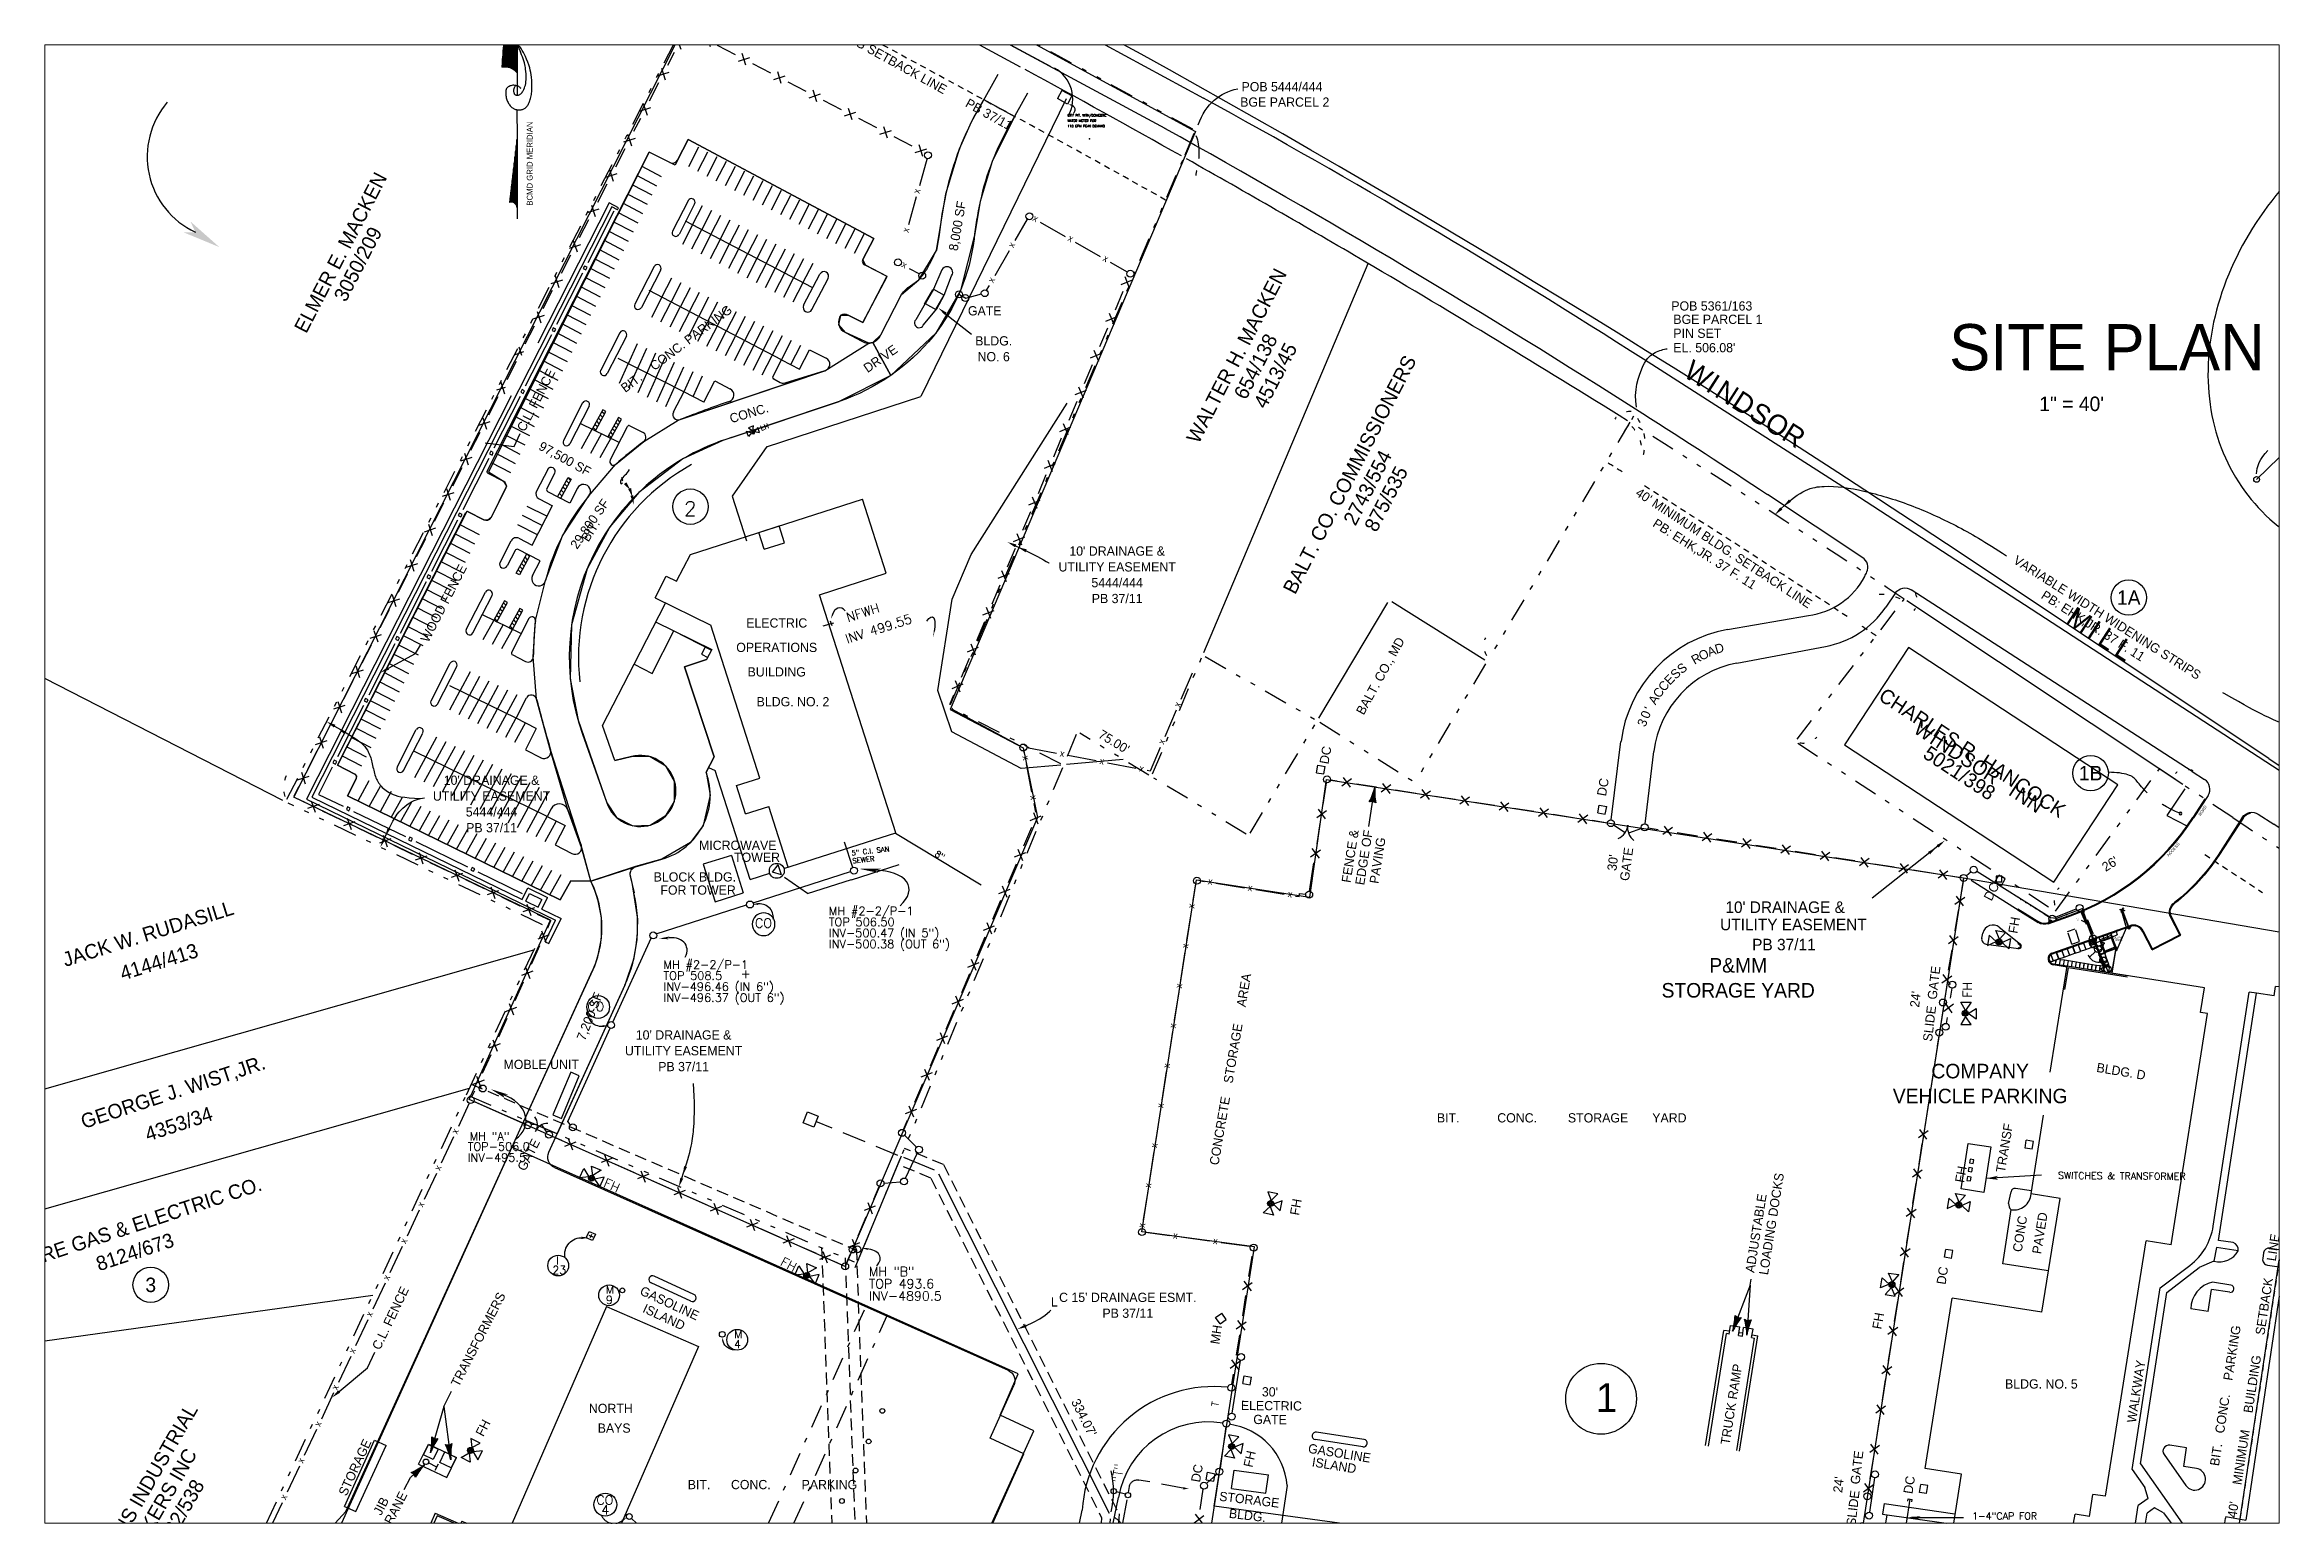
# Paper-space layout 'Layout3' of a CAD drawing. Header units: inches. Extents: x 131 to 1176, y 86 to 778.
# The model-space entities are those that its viewports show. They can reach past a viewport. Long polylines and large blocks are cut down to what shows.
import ezdxf
from ezdxf.enums import TextEntityAlignment as Align

# ---------------------------------------------------------------- set-up
doc = ezdxf.new("R2010")
doc.units = ezdxf.units.IN
doc.header["$MEASUREMENT"] = 0
for name, pattern in [('DASHDOT', [1, 0.5, -0.25, 0, -0.25]), ('DASHED', [0.75, 0.5, -0.25]), ('DASHED2', [0.375, 0.25, -0.125]), ('DIVIDE', [1.25, 0.5, -0.25, 0, -0.25, 0, -0.25]), ('DOT', [0.25, 0, -0.25]), ('HIDDEN', [0.375, 0.25, -0.125]), ('HIDDEN2', [0.1875, 0.125, -0.0625]), ('PHANTOM2', [31.25, 15.625, -3.125, 3.125, -3.125, 3.125, -3.125])]:
    doc.linetypes.add(name, pattern=pattern)
doc.layers.get('0').update_dxf_attribs({"linetype": 'CONTINUOUS'})
for name, color, linetype in [('1', 7, 'CONTINUOUS'), ('10', 7, 'CONTINUOUS'), ('11', 7, 'CONTINUOUS'), ('12', 7, 'CONTINUOUS'), ('13', 7, 'CONTINUOUS'), ('15', 7, 'CONTINUOUS'), ('16', 7, 'CONTINUOUS'), ('17', 7, 'CONTINUOUS'), ('18', 7, 'CONTINUOUS'), ('19', 7, 'CONTINUOUS'), ('2', 7, 'CONTINUOUS'), ('20', 7, 'CONTINUOUS'), ('21', 7, 'CONTINUOUS'), ('25', 7, 'CONTINUOUS'), ('26', 7, 'CONTINUOUS'), ('27', 7, 'CONTINUOUS'), ('30', 7, 'CONTINUOUS'), ('31', 7, 'CONTINUOUS'), ('33', 7, 'CONTINUOUS'), ('4', 7, 'CONTINUOUS'), ('41', 7, 'CONTINUOUS'), ('42', 7, 'CONTINUOUS'), ('43', 7, 'CONTINUOUS'), ('48', 7, 'CONTINUOUS'), ('5', 7, 'CONTINUOUS'), ('6', 7, 'CONTINUOUS'), ('62', 7, 'CONTINUOUS'), ('7', 7, 'CONTINUOUS'), ('8', 7, 'CONTINUOUS'), ('9', 7, 'CONTINUOUS'), ('CONSTRUCTION_CLASS', 7, 'CONTINUOUS')]:
    doc.layers.add(name, color=color, linetype=linetype)
doc.styles.add('ROMANS', font='ROMANS', dxfattribs={"height": 0.2})
doc.styles.add('txt', font='TXT', dxfattribs={"height": 0.2})
doc.dimstyles.new('MSADIM', dxfattribs={"dimtxt": 1.5, "dimasz": 1.5, "dimexe": 0.75, "dimexo": 0.75, "dimgap": 0.75, "dimtad": 0, "dimdec": 3, "dimzin": 2, "dimdsep": 46, "dimtxsty": 'txt', "dimcen": 0.75, "dimse1": 1, "dimse2": 1, "dimadec": 0, "dimazin": 0, "dimtfac": 1, "dimtdec": 3, "dimtofl": 0, "dimtmove": 0, "dimatfit": 3, "dimfxl": 1, "dimtvp": 0.75, "dimtolj": 1, "dimtzin": 2, "dimarcsym": 0})

psp = doc.layouts.new('Layout3')

msp = doc.modelspace()

# ---------------------------------------------------------------- texts
at = {"linetype": 'Continuous', "style": 'txt'}
for s, rotation, p in [('8,000 SF', 80.18437425, (-26541.6669, 42487.3772)), ('97,500 SF', 331.20195529, (-30693.2223, 40033.3744)), ('29,800 SF', 54.96472177, (-30373.1232, 39370.477)), ('7,200 SF', 69.00442157, (-30368.263, 34260.418))]:
    msp.add_text(s, height=96, rotation=rotation, dxfattribs=at).set_placement(p, align=Align.CENTER)
at = {"layer": '1', "color": 94, "linetype": 'Continuous', "style": 'txt'}
msp.add_text('BCMD GRID MERIDIAN', height=60, rotation=90, dxfattribs=at).set_placement((-31006.6931, 42707.4848))
at = {"layer": '10', "color": 253, "linetype": 'Continuous', "style": 'txt'}
for s, rotation, p in [('BIT.    CONC. PARKING', 37.03829159, (-29481.5886, 41181.6099)), ('CONCRETE    STORAGE     AREA', 80.28956854, (-23702.558, 33719.154))]:
    msp.add_text(s, height=96, rotation=rotation, dxfattribs=at).set_placement(p, align=Align.CENTER)
for s, rotation, p in [('DRIVE', 34.76717485, (-27522.3668, 40965.0978)), ('CONC.', 16.76494082, (-28940.0948, 40443.5022)), ('BIT.', 57.71409386, (-30426.74, 39203.4822)), ('BIT.   CONC.    PARKING', 81.10397705, (-13467.92, 29597.0106))]:
    msp.add_text(s, height=96, rotation=rotation, dxfattribs=at).set_placement(p)
for s, height, rotation, width, p in [('FENCE &', 95.7, 81.04174557, 1.001041, (-22503.4361, 35943.2107)), ('EDGE OF', 95.4624, 80.99065949, 1.004902, (-22359.6845, 35929.3334)), ('PAVING', 95.4624, 81.03867614, 1.004902, (-22218.989, 35898.6254))]:
    msp.add_text(s, height=height, rotation=rotation, dxfattribs=dict(at, width=width)).set_placement(p, align=Align.MIDDLE)
for s, p in [('BIT.           CONC.         STORAGE       YARD', (-21601.1192, 33173.805)), ('BIT.      CONC.         PARKING', (-29392.6964, 29360.6382))]:
    msp.add_text(s, height=96, dxfattribs=at).set_placement(p)
for s, height, rotation, width, p in [('CONC', 95.4156, 81.04242338, 1.005634, (-15519.4592, 31821.5934)), ('PAVED', 96.1452, 80.98794558, 0.998889, (-15316.8116, 31801.1562))]:
    msp.add_text(s, height=height, rotation=rotation, dxfattribs=dict(at, width=width)).set_placement(p)
at = {"layer": '12', "color": 62, "linetype": 'Continuous', "style": 'txt'}
for s, height, rotation, width, p in [('GASOLINE', 96.1068, 335.23922615, 0.998876, (-29899.2956, 31388.7846)), ('ISLAND', 95.3004, 335.14916223, 1.007014, (-29869.82, 31205.3706)), ('WALKWAY', 96.4068, 81.27300398, 0.994498, (-14331.1148, 30045.771))]:
    msp.add_text(s, height=height, rotation=rotation, dxfattribs=dict(at, width=width)).set_placement(p)
for s, height, rotation, width, p in [('GASOLINE', 96.168, 350.8347956, 0.998091, (-22614.4134, 29735.5884)), ('ISLAND', 95.9304, 350.81998167, 1.001126, (-22669.1559, 29608.7336))]:
    msp.add_text(s, height=height, rotation=rotation, dxfattribs=dict(at, width=width)).set_placement(p, align=Align.MIDDLE)
at = {"layer": '13', "color": 7, "linetype": 'Continuous', "style": 'txt'}
for s, p in [("10' DRAINAGE &", (-24926.7356, 39067.4778)), ('UTILITY EASEMENT', (-24926.7356, 38902.9062)), ('5444/444', (-24926.7356, 38738.3346)), ('PB 37/11', (-24926.7356, 38573.7642)), ("10' DRAINAGE &", (-31433.336, 36684.3882)), ('UTILITY EASEMENT', (-31433.336, 36519.8166)), ('5444/444', (-31433.336, 36355.245)), ('PB 37/11', (-31433.336, 36190.6734)), ('UTILITY EASEMENT', (-29436.0188, 33871.473)), ("10' DRAINAGE &", (-29436.0188, 34036.0446)), ('PB 37/11', (-29436.0188, 33706.9014))]:
    msp.add_text(s, height=96, dxfattribs=at).set_placement(p, align=Align.CENTER)
at = {"layer": '13', "color": 7, "linetype": 'Continuous', "style": 'txt', "width": 0.997924}
for s, p in [("10' DRAINAGE &", (-18600.902, 35351.9718)), ('PB 37/11', (-18322.346, 34963.611))]:
    msp.add_text(s, height=120.2208, dxfattribs=at).set_placement(p)
at = {"layer": '13', "color": 7, "linetype": 'Continuous', "style": 'txt', "width": 0.998483}
msp.add_text('UTILITY EASEMENT', height=120.2208, rotation=359.99633128, dxfattribs=at).set_placement((-18655.7768, 35172.195))
at = {"layer": '13', "color": 120, "linetype": 'Continuous', "style": 'txt'}
for s, p in [("C 15' DRAINAGE ESMT.", (-24815.9672, 31307.127)), ('L', (-25579.9496, 31260.099)), ('PB 37/11', (-24815.9672, 31142.5554))]:
    msp.add_text(s, height=96, dxfattribs=at).set_placement(p, align=Align.CENTER)
msp.add_text("334.07'", height=96, rotation=296.68000002, dxfattribs=at).set_placement((-25271.0276, 30105.062), align=Align.MIDDLE)
at = {"layer": '13', "color": 7, "linetype": 'Continuous', "style": 'txt'}
msp.add_text('STORAGE', height=96, rotation=65.15616336, dxfattribs=at).set_placement((-32942.6096, 29282.241))
at = {"layer": '15', "color": 132, "linetype": 'Continuous', "style": 'ROMANS'}
for s, p in [('INV 499.55', (-27407.5353, 38307.0914, -0.006)), ('NFWH', (-27571.8247, 38475.2334, -0.006))]:
    msp.add_text(s, height=96, rotation=17.81580002, dxfattribs=at).set_placement(p, align=Align.MIDDLE)
at = {"layer": '15', "color": 132, "linetype": 'Continuous', "style": 'txt'}
for s, height, rotation, width, p in [('DC', 95.6772, 79.7677151, 1.001367, (-22760.5911, 36993.6006)), ('DC', 96.414, 80.13475945, 0.995382, (-19874.8546, 36661.2923)), ('DC', 96.1452, 81.34363171, 0.999363, (-16344.6447, 31582.6176)), ('MH', 95.7072, 81.60444282, 1.004012, (-23896.8995, 30968.2831)), ('DC', 95.454, 79.7677151, 1.008687, (-24096.4035, 29526.8216)), ('DC', 96.1452, 81.0647456, 0.997766, (-16689.0065, 29405.8382))]:
    msp.add_text(s, height=height, rotation=rotation, dxfattribs=dict(at, width=width)).set_placement(p, align=Align.MIDDLE)
at = {"layer": '15', "color": 132, "linetype": 'Continuous', "style": 'txt', "width": 1.000475}
msp.add_text('DC', height=96, rotation=62.81582059, dxfattribs=at).set_placement((-15833.7968, 35469.7842))
at = {"layer": '15', "color": 132, "linetype": 'Continuous', "style": 'ROMANS'}
msp.add_text('+', height=96, dxfattribs=at).set_placement((-28789.7996, 34721.0418, -0.006), align=Align.MIDDLE)
for s, height, p in [('MH "A"', 86.4, (-31661.2952, 32987.7594, -0.006)), ('TOP-506.0', 86.4, (-31681.6916, 32880.1758, -0.006)), ('INV-495.5', 86.4, (-31681.6916, 32765.6958, -0.006)), ('MH "B"', 96, (-27508.766, 31575.7026, -0.006)), ('TOP 493.6', 96, (-27508.766, 31448.5026, -0.006)), ('INV-4890.5', 96, (-27508.766, 31321.3026, -0.006))]:
    msp.add_text(s, height=height, dxfattribs=at).set_placement(p)
at = {"layer": '15', "color": 4, "linetype": 'Continuous', "style": 'ROMANS'}
for s, p in [('23', (-30801.6176, 31597.6386, -0.0012)), ('I', (-30761.3912, 31696.8018, -0.0012)), ('M', (-30245.1248, 31394.1858, -0.0012)), ('9', (-30244.268, 31286.6766, -0.0012)), ('M', (-28910.4188, 30931.437, -0.0012)), ('4', (-28910.8664, 30825.4782, -0.0012)), ('I', (-26569.1084, 28810.977, -0.0012))]:
    msp.add_text(s, height=84, dxfattribs=at).set_placement(p)
at = {"layer": '16', "color": 6, "linetype": 'Continuous', "style": 'txt'}
msp.add_text('GATE', height=96, dxfattribs=at).set_placement((-26478.7616, 41565.4254))
for s, height, rotation, p in [('C.L. FENCE', 96, 62.7506619, (-31089.26, 40348.6314)), ('WOOD FENCE', 96, 62.7506619, (-32091.2372, 38157.4734)), ('GATE', 96, 62.81582059, (-31084.4948, 32660.2434)), ('C.L. FENCE', 95.9988, 64.43118708, (-32594.1788, 30800.2494))]:
    msp.add_text(s, height=height, rotation=rotation, dxfattribs=at).set_placement(p)
for s, height, rotation, width, p in [('GATE', 95.4924, 82.4081011, 1.003782, (-19628.7911, 35859.8843)), ("30'", 96.2148, 82.60620666, 0.998241, (-19772.3917, 35874.5757)), ('GATE', 95.7384, 83.11170945, 1.003923, (-16431.5197, 34626.9638)), ("24'", 96.7296, 83.48194277, 0.994591, (-16625.7278, 34455.1306)), ('SLIDE', 95.7384, 83.27122058, 1.004487, (-16477.9149, 34201.9045)), ('ELECTRIC', 96.192, 359.53348062, 0.998316, (-23322.5987, 30228.9163)), ("30'", 96.192, 359.55958896, 1.000711, (-23337.8725, 30372.8216)), ('GATE', 96.192, 359.51416676, 0.997043, (-23336.2056, 30084.7554)), ('GATE', 95.7384, 83.27992335, 1.004575, (-17232.829, 29586.2778)), ("24'", 96.0072, 83.17969005, 0.9968, (-17425.3576, 29407.5759)), ('SLIDE', 96.0072, 83.27122058, 0.999675, (-17273.8258, 29163.8634))]:
    msp.add_text(s, height=height, rotation=rotation, dxfattribs=dict(at, width=width)).set_placement(p, align=Align.MIDDLE)
at = {"layer": '16', "color": 6, "linetype": 'Continuous', "style": 'txt', "width": 0.998325}
msp.add_text("26'", height=95.9916, rotation=31.91655506, dxfattribs=at).set_placement((-14646.1604, 35778.2046))
at = {"layer": '17', "color": 7, "linetype": 'Continuous', "style": 'txt'}
for s, p in [('MICROWAVE', (-29275.5584, 36007.995)), ('TOWER', (-28911.2444, 35883.7566))]:
    msp.add_text(s, height=96, dxfattribs=at).set_placement(p)
at = {"layer": '18', "color": 6, "linetype": 'Continuous', "style": 'txt'}
for s, height, rotation, width, p in [('TRANSF', 95.9232, 80.49192891, 1.001514, (-15699.0102, 32907.9001)), ('TRANSFORMERS', 96, 62.81582059, 1.000237, (-31572.0665, 30918.5024)), ('CRANE', 96, 62.81582059, 0.999838, (-32450.9335, 29125.0495)), ('JIB', 96, 62.81582059, 1.002237, (-32581.8128, 29184.5732))]:
    msp.add_text(s, height=height, rotation=rotation, dxfattribs=dict(at, width=width)).set_placement(p, align=Align.MIDDLE)
at = {"layer": '18', "color": 6, "linetype": 'Continuous', "style": 'ROMANS'}
msp.add_text('SWITCHES & TRANSFORMER  ', height=72, rotation=359.55492385, dxfattribs=at).set_placement((-14427.8641, 32617.6564), align=Align.MIDDLE)
at = {"layer": '19', "color": 2, "linetype": 'Continuous', "style": 'txt'}
for height, rotation, width, p in [(96.2532, 79.96455112, 0.997519, (-15597.8401, 35225.9278)), (95.5152, 79.66513173, 1.003782, (-16151.2668, 32635.2767)), (96.4752, 79.96455112, 0.995311, (-23068.3425, 32295.1834)), (96.2532, 79.96455112, 0.997519, (-17012.1025, 31111.255)), (96, 62.81582059, 0.999438, (-31522.5099, 29998.4351)), (95.8992, 77.38397338, 0.999687, (-23549.1535, 29675.3514))]:
    msp.add_text('FH', height=height, rotation=rotation, dxfattribs=dict(at, width=width)).set_placement(p, align=Align.MIDDLE)
at = {"layer": '19', "color": 2, "linetype": 'Continuous', "style": 'ROMANS'}
for rotation, p in [(335.70938744, (-30182.112, 32519.1239, -0.0012)), (332.3048609, (-28342.3944, 31697.6223, -0.0012))]:
    msp.add_text('FH', height=96, rotation=rotation, dxfattribs=at).set_placement(p, align=Align.MIDDLE)
at = {"layer": '20', "color": 2, "linetype": 'Continuous', "style": 'ROMANS'}
for s, height, rotation, p in [('5" C.I. SAN', 52.1676, 6.41959064, (-27689.1827, 35975.2647, -0.006)), ('SEWER', 52.1676, 6.41959064, (-27679.8611, 35892.4203, -0.006)), ('8"', 65.8668, 329.00098415, (-26813.332, 35977.2634, -0.006))]:
    msp.add_text(s, height=height, rotation=rotation, dxfattribs=at).set_placement(p, align=Align.MIDDLE_LEFT)
for s, p in [('MH #2-2/P-1', (-27925.2368, 35329.725, -0.006)), ('TOP 506.50', (-27925.2368, 35215.245, -0.006)), ('INV-500.47 (IN 5")', (-27925.2368, 35100.765, -0.006)), ('MH #2-2/P-1', (-29645.7008, 34771.9674, -0.006)), ('INV-500.38 (OUT 6")', (-27925.2368, 34986.285, -0.006)), ('TOP 508.5', (-29645.7008, 34657.4874, -0.006)), ('INV-496.46 (IN 6")', (-29645.7008, 34543.0074, -0.006)), ('INV-496.37 (OUT 6")', (-29645.7008, 34428.5274, -0.006))]:
    msp.add_text(s, height=86.4, dxfattribs=at).set_placement(p)
for s, p in [('CO', (-28604.882, 35246.6118, -0.0012)), ('CO', (-30350.1008, 34378.9878, -0.0012)), ('CO', (-30254.1776, 29247.7638, -0.0012)), ('4', (-30251.2916, 29145.2334, -0.0012))]:
    msp.add_text(s, height=96, dxfattribs=at).set_placement(p, align=Align.MIDDLE)
at = {"layer": '21', "color": 7, "linetype": 'Continuous', "style": 'ROMANS'}
for s, p in [('WATER METER FOR', (-25442.6048, 43577.1522, -0.006)), ('CITY PIT. WITH/DOMESTIC', (-25442.6048, 43632.3522, -0.006)), ('110 GPM PEAK DEMAND', (-25442.6048, 43521.9522, -0.006))]:
    msp.add_text(s, height=24, dxfattribs=at).set_placement(p)
at = {"layer": '26', "color": 3, "linetype": 'Continuous', "style": 'ROMANS'}
for s, height, rotation, p in [('T', 72, 81.44190408, (-23946.1507, 30227.2551)), ('"T"', 96, 81.35764631, (-24980.7556, 29435.7574))]:
    msp.add_text(s, height=height, rotation=rotation, dxfattribs=at).set_placement(p, align=Align.TOP_LEFT)
for s, rotation, p in [('1-4"CAP FOR', 359.89987971, (-15696.8541, 29082.5678)), ('T', 81.55065362, (-16724.0888, 28974.5142)), ('TELE, CAP', 359.89987971, (-15697.0844, 28950.57))]:
    msp.add_text(s, height=72, rotation=rotation, dxfattribs=at).set_placement(p, align=Align.MIDDLE)
at = {"layer": '4', "color": 1, "linetype": 'Continuous', "style": 'txt'}
msp.add_text('SITE PLAN', height=480, dxfattribs=at).set_placement((-14632.784, 40995.1614, -0.0072), align=Align.CENTER)
at = {"layer": '4', "color": 1, "linetype": 'Continuous', "style": 'txt', "width": 1.001718}
for s, rotation, p in [('W', 327.39015679, (-18937.7898, 40865.7494)), ('I', 327.39015679, (-18783.2532, 40766.8818)), ('N', 327.39015679, (-18639.1512, 40674.6899)), ('D', 327.39015679, (-18465.132, 40563.3587)), ('S', 327.39015679, (-18291.1128, 40452.0263)), ('O', 327.39015679, (-18117.0936, 40340.6939)), ('R', 327.39015679, (-17943.0744, 40229.3627)), ('M', 326.96804929, (-14975.7312, 38308.0732)), ('I', 326.96804929, (-14821.9248, 38208.0696)), ('L', 326.96804929, (-14678.5059, 38114.8176)), ('L', 326.96804929, (-14505.3111, 38002.206))]:
    msp.add_text(s, height=209.556, rotation=rotation, dxfattribs=at).set_placement(p, align=Align.CENTER)
at = {"layer": '4', "color": 1, "linetype": 'Continuous', "style": 'txt', "width": 1.005558}
for s, rotation, p in [('A', 20.67348056, (-18762.9739, 38118.6884)), ('D', 16.36595944, (-18676.5089, 38150.3206)), ('S', 42.21108607, (-19151.2927, 37875.8536)), ('S', 37.90356496, (-19080.7608, 37934.9771)), ('R', 29.28852276, (-18928.2637, 38037.8684)), ('O', 24.98100164, (-18847.0252, 38081.1456)), ('C', 55.13364944, (-19336.0426, 37671.2313)), ('C', 50.82612833, (-19279.2399, 37743.6658)), ('E', 46.51860718, (-19217.5591, 37811.9817)), ('0', 68.05621273, (-19474.2869, 37433.4492)), ("'", 63.74869162, (-19444.139, 37494.7271)), ('A', 59.44117048, (-19387.6934, 37595.0227)), ('3', 68.05621273, (-19508.4521, 37348.65))]:
    msp.add_text(s, height=95.4384, rotation=rotation, dxfattribs=at).set_placement(p, align=Align.TOP_CENTER)
at = {"layer": '42', "color": 7, "linetype": 'Continuous', "style": 'txt', "width": 0.994273}
msp.add_text('1" = 40\'', height=150.864, dxfattribs=at).set_placement((-15335.99, 40646.1798, -0.0084), align=Align.MIDDLE_LEFT)
for s, p in [('W', (-16576.1574, 37181.9716, -0.006)), ('I', (-16466.5399, 37110.0688, -0.006)), ('N', (-16364.3255, 37043.0225, -0.006)), ('D', (-16240.8911, 36962.0573, -0.006)), ('S', (-16117.4567, 36881.0921, -0.006)), ('O', (-15994.0211, 36800.1269, -0.006)), ('R', (-15870.5867, 36719.1617, -0.006)), ('I', (-15644.9527, 36571.1596, -0.006)), ('N', (-15542.7395, 36504.1133, -0.006)), ('N', (-15419.3051, 36423.1481, -0.006))]:
    msp.add_text(s, height=150.864, rotation=326.73761544, dxfattribs=at).set_placement(p, align=Align.CENTER)
for s, p in [('P&MM', (-18467.4764, 34807.0626, -0.0072)), ('STORAGE YARD', (-18467.4764, 34548.1986, -0.0072)), ('COMPANY', (-15950.9864, 33708.0306, -0.0072)), ('VEHICLE PARKING', (-15950.9864, 33449.1666, -0.0072))]:
    msp.add_text(s, height=150.864, dxfattribs=at).set_placement(p, align=Align.MIDDLE)
at = {"layer": '43', "color": 62, "linetype": 'Continuous', "style": 'txt'}
for s, rotation, width, p in [('LOADING DOCKS', 80.99498725, 0.99864, (-18158.1272, 31583.1954)), ('ADJUSTABLE', 80.99455669, 0.998165, (-18300.0812, 31606.0254))]:
    msp.add_text(s, height=96.1452, rotation=rotation, dxfattribs=dict(at, width=width)).set_placement(p)
at = {"layer": '43', "color": 62, "linetype": 'Continuous', "style": 'txt', "width": 1.006037}
msp.add_text('TRUCK RAMP', height=95.4156, rotation=80.99947337, dxfattribs=at).set_placement((-18538.2449, 30243.5178), align=Align.MIDDLE)
at = {"layer": '5', "color": 252, "linetype": 'Continuous', "style": 'txt'}
for s, rotation, p in [("40' MINIMUM BUILDING SETBACK LINE       PB 37/11", 331.07367284, (-28814.3012, 45013.3278)), ("40' MINIMUM BLDG. SETBACK LINE", 326.747613, (-19544.186, 39698.0262)), ('PB: EHK,JR. 37 F. 11', 327.53910596, (-19365.404, 39377.4678)), ("40'     MINIMUM     BUILDING      SETBACK     LINE", 81.29015588, (-13285.9304, 29058.603))]:
    msp.add_text(s, height=96, rotation=rotation, dxfattribs=at).set_placement(p)
at = {"layer": '6', "color": 7, "linetype": 'Continuous', "style": 'txt'}
for s, p in [('BLDG.', (-26210.75, 41252.9058)), ('NO. 6', (-26210.75, 41088.3342)), ('ELECTRIC', (-28467.6176, 38319.8298)), ('OPERATIONS', (-28467.6176, 38065.4298)), ('BUILDING', (-28467.6176, 37811.0298)), ('BLDG. NO. 2', (-28298.4692, 37500.7338)), ('BLOCK BLDG.', (-29319.2876, 35678.943)), ('FOR TOWER', (-29285.2508, 35542.2594)), ('MOBLE UNIT', (-30916.7924, 33729.4062)), ('BLDG. NO. 5', (-15314.306, 30407.0478))]:
    msp.add_text(s, height=96, dxfattribs=at).set_placement(p, align=Align.CENTER)
at = {"layer": '6', "color": 7, "linetype": 'Continuous', "extrusion": (-4.70058e-06, -7.27341e-06, 1), "style": 'txt'}
for s, p in [('R', (-13674.2851, 36387.0971, -0.2027)), ('O', (-13658.2603, 36411.8927, -0.203)), ('A', (-13642.2343, 36436.6895, -0.202)), ('D', (-13626.2095, 36461.4863, -0.2023))]:
    msp.add_text(s, height=30, rotation=57.1268458, dxfattribs=at).set_placement(p, align=Align.TOP_CENTER)
at = {"layer": '6', "color": 7, "linetype": 'Continuous', "extrusion": (7.07262e-06, 7.92501e-06, 1), "style": 'txt'}
for s, p in [('E', (-13943.6153, 36031.3519, 0.17)), ('C', (-13982.9321, 35987.2963, 0.1706)), ('C', (-13963.2737, 36009.3247, 0.1709))]:
    msp.add_text(s, height=30, rotation=48.25233121, dxfattribs=at).set_placement(p, align=Align.TOP_CENTER)
at = {"layer": '6', "color": 7, "linetype": 'Continuous', "extrusion": (6.83211e-06, 8.14327e-06, 1), "style": 'txt'}
for p in [(-13923.9155, 36054.07, 0.1816), (-13904.9387, 36076.6864, 0.1819)]:
    msp.add_text('S', height=30, rotation=50.00277654, dxfattribs=at).set_placement(p, align=Align.TOP_CENTER)
at = {"layer": '6', "color": 7, "linetype": 'Continuous', "extrusion": (7.2996e-06, 7.69264e-06, 1), "style": 'txt'}
msp.add_text('A', height=30, rotation=46.50188593, dxfattribs=at).set_placement((-14003.5423, 35965.3986, 0.1587), align=Align.TOP_CENTER)
at = {"layer": '6', "color": 7, "linetype": 'Continuous', "style": 'txt'}
for s, height, p in [("31' SLIDE", 9.6, (-14955.1844, 35293.1706, -0.0084)), ('GATE', 9.6, (-14955.1844, 35278.7706, -0.0084)), ('GUARD', 19.2, (-14564.4764, 35094.4434, -0.0084)), ('HOUSE', 19.2, (-14564.4764, 35070.4434, -0.0084))]:
    msp.add_text(s, height=height, dxfattribs=at).set_placement(p, align=Align.MIDDLE_LEFT)
for s, rotation, p in [('BLDG. D', 350.50660165, (-14492.6172, 33658.1256)), ('STORAGE', 353.26972887, (-23557.3796, 29204.526)), ('BLDG.', 353.26972887, (-23576.6666, 29041.0891))]:
    msp.add_text(s, height=96, rotation=rotation, dxfattribs=at).set_placement(p, align=Align.CENTER)
for s, p in [('NORTH', (-30421.0748, 30152.4486)), ('BAYS', (-30329.5448, 29947.7622))]:
    msp.add_text(s, height=96, dxfattribs=at).set_placement(p)
at = {"layer": '7', "color": 32, "linetype": 'Continuous', "style": 'txt'}
msp.add_text("75.00'", height=96, rotation=328.80555554, dxfattribs=at).set_placement((-24959.3609, 37133.1086), align=Align.MIDDLE)
at = {"layer": '8', "color": 52, "linetype": 'Continuous'}
for s, height, style, p in [('POB 5444/444', 96, 'txt', (-23633.2544, 43895.6166)), ('BGE PARCEL 2', 96, 'txt', (-23647.1756, 43735.5858)), ('POB 5361/163', 96, 'txt', (-19163.1812, 41616.075)), ('BGE PARCEL 1', 96, 'txt', (-19142.2976, 41476.917)), ('PIN SET', 96, 'txt', (-19142.2976, 41332.233)), ("EL. 506.08'", 96, 'txt', (-19142.2976, 41181.9834)), ('2', 150, 'ROMANS', (-29430.8672, 39481.2882))]:
    msp.add_text(s, height=height, dxfattribs=dict(at, style=style)).set_placement(p)
at = {"layer": '8', "color": 52, "linetype": 'Continuous', "style": 'txt'}
for s, height, p in [('ELMER E. MACKEN', 149.0988, (-33003.6989, 42219.9033)), ('WALTER H. MACKEN', 150, (-23685.2247, 41146.396)), ('654/138', 150, (-23489.5676, 41036.2458))]:
    msp.add_text(s, height=height, rotation=62.58787581, dxfattribs=at).set_placement(p, align=Align.MIDDLE)
for s, height, rotation, width, p in [('3050/209', 149.0988, 62.58787581, 0.999775, (-32826.1168, 42100.8682)), ('4513/45', 150, 62.58787581, 0.99984, (-23284.4094, 40941.8102)), ('BALT. CO. COMMISSIONERS', 150, 62.58787581, 0.99968, (-22509.0504, 39911.1567)), ('2743/554', 150, 62.58787581, 0.99992, (-22325.0454, 39775.9316)), ('875/535', 150, 62.58787581, 1.00008, (-22132.366, 39660.0398)), ('CITIZENS INDUSTRIAL', 150, 60.01965195, 1.00024, (-35086.7397, 29292.2602)), ('BANKERS INC', 150, 60.01965195, 0.99984, (-34895.0466, 29175.4798)), ('1332/538', 150, 60.01965195, 1.000872, (-34689.2947, 29080.6674))]:
    msp.add_text(s, height=height, rotation=rotation, dxfattribs=dict(at, width=width)).set_placement(p, align=Align.MIDDLE)
for s, p in [('VARIABLE WIDTH WIDENING STRIPS', (-15614.5508, 38994.8766)), ('PB: EHK,JR. 37 F. 11', (-15326.0228, 38629.9446))]:
    msp.add_text(s, height=96, rotation=327.53910596, dxfattribs=at).set_placement(p)
for s, p in [('1A', (-14405.3408, 38631.1266)), ('1B', (-14801.81, 36805.845)), ('3', (-34977.9788, 31485.1626))]:
    msp.add_text(s, height=150, dxfattribs=at).set_placement(p, align=Align.MIDDLE)
msp.add_text('BALT. CO., MD', height=96, rotation=61.10918962, dxfattribs=at).set_placement((-22147.6951, 37793.6591), align=Align.CENTER)
for s, height, rotation, width, p in [('CHARLES R. HANCOCK', 150.864, 326.75212574, 0.994273, (-17019.2048, 37575.333)), ('5021/398', 150.864, 326.75212574, 0.994273, (-16557.5432, 36974.541)), ('JACK W. RUDASILL', 150.132, 17.31680074, 0.998401, (-35866.178, 34790.337)), ('4144/413', 150.132, 17.34854523, 0.998641, (-35269.3016, 34648.4058)), ('GEORGE J. WIST,JR.', 150.228, 18.28093691, 0.997604, (-35674.7288, 33105.6834)), ('4353/34', 149.376, 18.28591467, 1.003053, (-35007.3848, 32974.5198)), ('BALTIMORE GAS & ELECTRIC CO.', 150.228, 18.28093691, 0.997604, (-36927.818, 31440.4734)), ('8124/673', 149.376, 18.28591467, 1.003053, (-35515.9916, 31626.141))]:
    msp.add_text(s, height=height, rotation=rotation, dxfattribs=dict(at, width=width)).set_placement(p)
at = {"layer": '8', "color": 52, "linetype": 'Continuous', "style": 'txt', "width": 1.00136}
msp.add_text('1', height=299.976, dxfattribs=at).set_placement((-19947.9452, 30162.633))

# ---------------------------------------------------------------- blocks, each defined once
blk = doc.blocks.new('CRV_NU')
at = {"layer": 'CONSTRUCTION_CLASS', "color": 134, "linetype": 'Continuous'}
blk.add_point((0, 0), dxfattribs=at)
at = {"layer": '7', "color": 5, "linetype": 'Continuous', "style": 'txt', "flags": 1}
for tag in ['CRVBRG', 'CRVCHD', 'CRVRAD', 'CRVLOT', 'CRVLEN', 'CRVTAN', 'CRVDLT']:
    blk.add_attdef(tag, (0, 0), '', height=0.0019, rotation=89.3967, dxfattribs=at)
blk = doc.blocks.new('STOCK')
at = {"layer": '16', "color": 6, "linetype": 'Continuous'}
for p, q in [((0.025, 0.025), (-0.025, 0.025)), ((-0.025, 0.025), (-0.025, -0.025)), ((0.025, -0.025), (0.025, 0.025)), ((-0.025, -0.025), (0.025, -0.025))]:
    blk.add_line(p, q, dxfattribs=at)
blk = doc.blocks.new('BWIRE')
at = {"layer": '16', "color": 6, "linetype": 'Continuous', "style": 'txt'}
blk.add_text('x', height=0.0833, dxfattribs=at).set_placement((0, -0.0282), align=Align.CENTER)
blk = doc.blocks.new('HR')
at = {"layer": '62', "color": 32, "linetype": 'Continuous'}
blk.add_arc((-1.569, -1.827), 2.408, 49.34264, 155.04347, dxfattribs=at)
blk.add_solid([(-4.184, -1.505), (-3.757, -0.472), (-3.447, -0.673), (-3.752, -0.811)], dxfattribs=at)
blk = doc.blocks.new('FH')
at = {"layer": '19', "color": 2, "linetype": 'Continuous'}
for points in [[(-4.7, 13.5), (-4.7, 4.5), (2.3, 9.4)], [(9, 0), (0, 0), (4.9, 7)], [(14.5, 13.5), (14.5, 4.5), (7.5, 9.4)]]:
    blk.add_lwpolyline(points, close=True, dxfattribs=at)
for radius in [2.59, 2.07, 1.24, 0.497]:
    blk.add_circle((5, 9.6), radius, dxfattribs=at)
at = {"layer": '19', "color": 2, "linetype": 'Continuous', "style": 'ROMANS'}
blk.add_text('FH', height=8, dxfattribs=at).set_placement((25.3, 7.8), align=Align.MIDDLE)
blk = doc.blocks.new('ARS')
at = {"layer": '26', "color": 3, "linetype": 'Continuous'}
blk.add_solid([(0, 0), (-0.5292, 0.091), (-0.533, -0.0869), (-0.3952, 0.0009)], dxfattribs=at)
blk = doc.blocks.new('LOOP')
at = {"layer": '48', "color": 7, "linetype": 'Continuous'}
for centre, radius, start, end in [((-1.57, -1.45), 1.59, 61.3974, 88.4673), ((0.25, 2.33), 2.6, 246.1849, 262.5277), ((-0.59, 0.14), 0.467, 294.3218, 329.1505)]:
    blk.add_arc(centre, radius, start, end, dxfattribs=at)
for start_param, end_param in [(4.026231, 7.395006), (1.853309, 2.520417)]:
    blk.add_ellipse((0.02, -0.11), major_axis=(0.228, 0.074), ratio=0.529096, start_param=start_param, end_param=end_param, dxfattribs=at)

# ---------------------------------------------------------------- linework, layer by layer
at = {"linetype": 'Continuous', "flags": 128}
for points in [[(-27468.7567, 41284.3073), (-27386.144, 41362.8522), (-27168.6584, 41783.9319), (-26990.1976, 41933.9089), (-26806.0786, 42242.0686), (-26708.0812, 42828.5494), (-26567.7451, 43295.8395), (-26442.4396, 43577.241), (-26314.8459, 43809.8265), (-25993.6891, 43635.433), (-26226.5877, 43164.9205), (-26350.9857, 42751.0289), (-26411.0657, 42398.9784), (-26556.6724, 41824.9451), (-26813.7443, 41380.8567), (-27282.2259, 40941.5372)], [(-30402.1568, 35683.3866), (-30501.2308, 36056.8077), (-30819.6959, 37049.1183), (-30964.9209, 37576.2471), (-31000.0144, 38014.5092), (-30977.5051, 38393.3291), (-30872.4517, 38808.4376), (-30696.288, 39274.2147), (-30420.342, 39688.7456), (-30144.0969, 40016.0682), (-29849.3412, 40255.0901), (-29493.1189, 40477.9485), (-28888.6817, 40680.8829), (-28402.9612, 40843.9593), (-27967.5531, 40990.1429), (-27510.6761, 41277.5582), (-27753.6308, 41386.473), (-27821.9127, 41466.4532), (-27800.1339, 41569.3363), (-27724.953, 41567.9272), (-27572.672, 41490.615), (-27319.111, 41970.8713), (-27543.7928, 42089.4966), (-27572.9477, 42146.7806), (-27456.0228, 42366.7811), (-29389.1516, 43394.1918), (-29497.9891, 43180.2885), (-29525.1986, 43126.8129), (-29792.5772, 43262.8602), (-31465.8122, 39939.2969), (-31309.1544, 39840.7637), (-31278.6512, 39790.807), (-31438.9599, 39465.0897), (-31471.734, 39437.2797), (-31514.3576, 39440.949), (-31676.6096, 39524.2782), (-31689.3972, 39525.2592), (-33037.154, 36888.2802), (-32856.7544, 36795.6306), (-32838.6089, 36774.9024), (-32840.8515, 36747.5327), (-32932.7312, 36568.8966), (-30718.2284, 35488.2282), (-30609.2768, 35687.235), (-30402.3648, 35684.0329)], [(-27510.6761, 41277.5582), (-27468.7567, 41284.3073), (-27282.2259, 40941.5372), (-27818.1655, 40670.2874), (-28520.5823, 40435.3011), (-29029.473, 40265.4824), (-29444.4056, 40072.564), (-29900.5957, 39724.919), (-30202.8848, 39367.0214), (-30440.5954, 38931.2046), (-30601.1838, 38347.5951), (-30614.5559, 37785.0526), (-30533.8299, 37355.2556), (-30235.0388, 36497.3454), (-30133.9339, 36345.733), (-29965.0277, 36259.1651), (-29784.4205, 36264.9516), (-29616.0664, 36367.7285), (-29532.2449, 36512.2505), (-29528.9843, 36718.477), (-29619.61, 36877.9719), (-29783.9852, 36976.8961), (-29978.1248, 36979.1982), (-30151.4048, 36935.9898), (-30278.9348, 37302.315), (-29951.6456, 37939.5834), (-29763.7748, 37843.0962), (-29536.8104, 38285.0214), (-29146.1239, 38084.3697), (-29196.56, 37986.1662), (-29426.0144, 37909.7526), (-29116.784, 36975.2574), (-29201.7008, 36815.169), (-29158.7155, 36576.8588), (-29233.934, 36263.2001), (-29363.6196, 36085.503), (-29661.1976, 35912.5962), (-29934.8509, 35833.7041), (-30402.1314, 35683.3076), (-30496.5267, 36031.7058), (-30640.3819, 36424.3895), (-30816.7255, 37028.6565), (-30964.9209, 37576.2471), (-31000.0144, 38014.5092), (-30977.5051, 38393.3291), (-30872.4977, 38808.4493), (-30696.288, 39274.2147), (-30420.342, 39688.7456), (-30144.0969, 40016.0682), (-29850.4498, 40254.1911), (-29493.1189, 40477.9485), (-27967.5761, 40990.1359), (-27510.6761, 41277.5582), (-27468.7567, 41284.3073)], [(-31090.6295, 33202.8456), (-30567.0407, 34349.7545), (-30360.7509, 34803.7547), (-30329.1077, 34896.0763), (-30298.482, 35033.6414), (-30291.1747, 35091.159), (-30291.2807, 35305.2242), (-30323.0025, 35477.5474), (-30367.6621, 35608.6624), (-30402.0155, 35683.3449), (-29940.1364, 35832.003), (-29983.251, 35796.3183), (-29994.6902, 35754.4226), (-29971.8488, 35647.8774), (-29914.9254, 35287.4502), (-29921.0594, 35071.9097), (-29955.5796, 34869.3523), (-30048.5754, 34599.9136), (-30404.9377, 33816.3362), (-30751.0487, 33056.3803)]]:
    msp.add_lwpolyline(points, close=True, dxfattribs=at)
at = {"layer": '1', "color": 94, "linetype": 'Continuous'}
for p, q in [((-31296.2075, 44525.8724), (-31325.8019, 44145.3704)), ((-31304.6627, 44146.7624), (-31304.6627, 44417.1632)), ((-31297.6307, 44147.0516), (-31297.6307, 44507.564)), ((-31290.5999, 44147.0516), (-31290.5999, 44526.2768)), ((-31283.5691, 44147.0516), (-31283.5691, 44526.7856)), ((-31276.5371, 44147.0516), (-31276.5371, 44527.2932)), ((-31269.5063, 44146.5704), (-31269.5063, 44527.8008)), ((-31262.4755, 44145.4712), (-31262.4755, 44528.3096)), ((-31255.4435, 44144.372), (-31255.4435, 44528.8172)), ((-31248.4127, 44143.2728), (-31248.4127, 44529.3248)), ((-31241.3819, 44140.9304), (-31241.3819, 44529.8336)), ((-31234.3499, 44138.588), (-31234.3499, 44529.9812)), ((-31227.3179, 44136.2432), (-31227.3179, 44529.9812)), ((-31220.2883, 44132.474), (-31220.2883, 44529.9812)), ((-31213.2563, 44128.2884), (-31213.2563, 44529.9812)), ((-31206.2243, 44124.104), (-31206.2243, 44529.9812)), ((-31199.1935, 44119.0112), (-31199.1935, 44529.9812)), ((-31192.1627, 44418.206), (-31192.1627, 44529.9812)), ((-31192.1627, 44113.64), (-31192.1627, 44415.8972)), ((-31185.1307, 44410.5032), (-31185.1307, 44529.9392)), ((-31185.1307, 44107.8176), (-31185.1307, 44405.0576)), ((-31178.0999, 44402.8016), (-31178.0999, 44529.8312)), ((-31178.0999, 44100.0056), (-31178.0999, 44394.218)), ((-31171.0691, 44395.1), (-31171.0691, 44529.7232)), ((-31168.3019, 44520.2504), (-31168.3019, 44392.0688)), ((-31318.7243, 44146.1252), (-31318.7243, 44236.3592)), ((-31311.6935, 44146.4432), (-31311.6935, 44326.76)), ((-31171.0691, 44092.1948), (-31171.0691, 44383.3784)), ((-31168.3019, 44379.1136), (-31168.3019, 44334.8696)), ((-31168.3019, 44334.8696), (-31168.3019, 44089.1216)), ((-31325.7563, 44145.8072), (-31325.7563, 44145.9572)), ((-31168.3019, 44089.1216), (-31168.3019, 43855.0904)), ((-31169.1011, 43704.0188), (-31168.3019, 43414.1216)), ((-31168.3019, 43414.1216), (-31247.0519, 42739.1216)), ((-31185.1307, 42724.4588), (-31185.1307, 43269.8696)), ((-31178.0999, 42715.6544), (-31178.0999, 43330.136)), ((-31171.0691, 42700.8104), (-31171.0691, 43390.4048)), ((-31168.3019, 43414.1216), (-31168.3019, 42682.8704)), ((-31213.2563, 42740.8568), (-31213.2563, 43028.7968)), ((-31206.2243, 42738.5696), (-31206.2243, 43089.0656)), ((-31199.1935, 42735.248), (-31199.1935, 43149.3332)), ((-31192.1627, 42730.6808), (-31192.1627, 43209.6008)), ((-31241.3819, 42741.3104), (-31241.3819, 42787.7264)), ((-31234.3499, 42742.4552), (-31234.3499, 42847.994)), ((-31227.3179, 42742.7576), (-31227.3179, 42908.2616)), ((-31220.2883, 42742.232), (-31220.2883, 42968.5304)), ((-31168.3019, 42682.8704), (-31168.3019, 42570.3704))]:
    msp.add_line(p, q, dxfattribs=at)
for points in [[(-31167.1068, 44604.6436, 0.0048209034), (-31199.2945, 44604.5173, 0.00885002), (-31216.8207, 44603.9691, 0.0057721709), (-31282.1119, 44600.0134, 0.010588181), (-31317.6186, 44596.6935, 0.0712062969), (-31346.8981, 44589.0116, 0.0649752149), (-31375.5209, 44572.2979, 0.1036148156), (-31390.9802, 44554.1665, 0.1571158229), (-31393.955, 44538.5162, 0.0844483549), (-31388.8872, 44521.6777, 0.1190217886), (-31380.8147, 44512.0496), (-31348.3955, 44488.2908), (-31330.2119, 44474.828)], [(-31344.9939, 44431.4616, 0.155221696), (-31327.7625, 44441.1834, 0.230744731), (-31323.7752, 44454.2778, 0.0397883521), (-31326.5791, 44465.8608, 0.0407892964), (-31331.0912, 44476.5755, 0.0536495119), (-31336.4844, 44484.6777, -0.0675427647), (-31341.8776, 44492.7799, -0.1598881293), (-31343.9664, 44508.1204, -0.2043888242), (-31337.173, 44518.3773, -0.0673978152), (-31326.9979, 44523.2672, -0.0522147937), (-31312.7693, 44526.286, -0.0135773626), (-31287.5394, 44528.2471, -0.0050271603), (-31219.2592, 44531.0049, -0.0107756071), (-31201.3102, 44531.1622, -0.0056528423), (-31167.1068, 44530.338)], [(-31124.8242, 43923.9961, 0.0777356466), (-31150.3917, 43944.6006, 0.0796204659), (-31180.3564, 43956.0251, 0.0962663443), (-31222.09, 43956.5847, 0.1007523099), (-31259.1662, 43941.8035, 0.2244856028), (-31284.7258, 43900.0171, 0.1125499066), (-31273.7449, 43806.4684, 0.1005634104), (-31233.0866, 43738.8636, 0.1348784681), (-31182.8771, 43707.3324, 0.1327192386), (-31117.5304, 43705.4556, 0.1552289697), (-31069.3768, 43734.5291, 0.1016164731), (-31034.0707, 43796.6126, 0.067277925), (-31014.8496, 43902.1303, 0.0343322523), (-31018.0875, 44044.0798, 0.050353936), (-31036.5922, 44139.2374, 0.0325413136), (-31081.2744, 44258.7614, 0.0449880684), (-31126.5957, 44339.2695, 0.025545503), (-31157.2051, 44379.2247, 0.0171166609), (-31207.7841, 44434.7261, 0.0656498869), (-31248.8737, 44467.0411, 0.0424676436), (-31321.4423, 44502.1342)], [(-31180.9426, 43956.1455, 0.0769188742), (-31194.9508, 43938.3251, 0.0805271962), (-31202.4188, 43917.9893, 0.0886953119), (-31202.8875, 43885.2442, 0.1418973975), (-31193.9776, 43866.5387, 0.1529729411), (-31177.0292, 43856.3617, 0.1264464472), (-31153.2886, 43856.7033, 0.1201220442), (-31129.5079, 43869.8509, 0.0804829264), (-31104.6456, 43901.4895, 0.0673610699), (-31081.5589, 43960.8545, 0.059891392), (-31073.2226, 44031.9399, 0.0281993261), (-31078.7374, 44124.85, 0.039093553), (-31091.6778, 44190.7779, 0.0168312537), (-31105.3141, 44233.9979, 0.0086512918), (-31136.0861, 44316.6052, 0.0362498219), (-31156.0247, 44358.2684, 0.0215779568), (-31197.3362, 44423.8733)]]:
    msp.add_lwpolyline(points, format="xyb", dxfattribs=at)
for centre, radius, start, end in [((-31296.0017, 43981.4374), 167.042, 40.13943056, 100.26472222), ((-31228.2596, 42682.8068), 59.9578, 0.06136667, 108.18966111)]:
    msp.add_arc(centre, radius, start, end, dxfattribs=at)
at = {"layer": '10', "color": 253, "linetype": 'Continuous'}
for p, q in [((-22310.0612, 36252.339), (-22245.7172, 36663.7914)), ((-22280.6348, 36511.749), (-22263.0632, 36548.5914)), ((-22274.2016, 36511.143), (-22266.5264, 36526.0878)), ((-22266.5264, 36526.0878), (-22264.0172, 36509.9598)), ((-22263.0632, 36548.5914), (-22258.1312, 36508.2858))]:
    msp.add_line(p, q, dxfattribs=at)
for centre, radius, start, end in [((-22279.7286, 36444.7077, 0), 66.626, 50.46855833, 111.64453611), ((-22876.532, 36811.2471, 0), 648.2543, 331.97254444, 346.87633611), ((-22876.532, 36811.2471, 0), 654.4751, 332.53154167, 342.11963056), ((-22876.532, 36811.2471, 0), 660.6959, 332.9512, 339.17038333), ((-21599.1934, 36610.2286, 0), 660.6959, 182.94271111, 189.16189444), ((-21599.1934, 36610.2286, 0), 654.4751, 179.99346389, 189.58155278), ((-21599.1934, 36610.2286, 0), 648.2543, 175.23675833, 190.14055)]:
    msp.add_arc(centre, radius, start, end, dxfattribs=at)
at = {"layer": '11', "color": 5, "linetype": 'DIVIDE'}
msp.add_open_spline([(-24107.4344, 43435.347), (-24061.2896, 43317.7614), (-24067.8068, 43203.843), (-24110.9, 43016.7006)], degree=3, dxfattribs=at)
at = {"layer": '11', "color": 5, "linetype": 'DOT'}
for points in [[(-19581.5948, 40565.6718), (-19659.5612, 40567.245), (-19724.348, 40535.313), (-19750.2428, 40486.4394)], [(-19514.1836, 40495.7922), (-19472.1788, 40423.8138), (-19442.1752, 40321.8438), (-19436.1752, 40231.8702), (-19448.1764, 40141.8966), (-19460.1776, 40099.9086)], [(-19574.1896, 40411.8174), (-19514.1836, 40345.8366), (-19484.18, 40267.8594), (-19472.1788, 40183.8834), (-19460.1776, 40099.9086)], [(-16783.898, 38618.3418), (-16867.9076, 38654.331), (-16963.9172, 38672.3262), (-17047.9256, 38660.3298)], [(-16627.8824, 38684.3226), (-16597.8788, 38612.343), (-16603.8788, 38540.3646), (-16639.8836, 38498.3766)], [(-21083.1188, 38026.4214), (-21121.0208, 38094.573), (-21123.1472, 38166.7698), (-21092.09, 38212.5378)], [(-17826.5588, 37121.6286), (-17749.2632, 37111.3038), (-17681.2988, 37135.7526), (-17650.076, 37181.4066)], [(-13736.9024, 36831.5646), (-13811.3216, 36854.865), (-13882.4516, 36842.3118), (-13920.9728, 36802.6218)], [(-15173.078, 35431.9806), (-15190.424, 35508.009), (-15172.2884, 35577.9234), (-15129.6776, 35613.1878)]]:
    msp.add_open_spline(points, degree=3, dxfattribs=at)
at = {"layer": '12', "color": 62, "linetype": 'Continuous'}
for p, q in [((-29951.6456, 37939.5834), (-29625.4532, 38574.717)), ((-29728.6124, 38380.5318), (-29142.8336, 38090.7762)), ((-29763.7748, 37843.0962), (-29536.8104, 38285.0214)), ((-29210.7188, 38116.197), (-29249.0948, 38041.4754)), ((-29951.6456, 37939.5834), (-29763.7748, 37843.0962)), ((-29426.0144, 37909.7526), (-29196.56, 37986.1662)), ((-29116.784, 36975.2574), (-29426.0144, 37909.7526)), ((-29249.0948, 38041.4754), (-29185.0472, 38008.5822)), ((-29142.8336, 38090.7762), (-29196.56, 37986.1662)), ((-29201.7008, 36815.169), (-29119.4672, 36975.2862)), ((-29175.9344, 36865.3386), (-29108.1068, 36834.5514)), ((-28744.676, 35700.897), (-29108.1068, 36834.5514)), ((-28744.676, 35700.897), (-28540.5536, 35767.3866)), ((-13527.7628, 32094.681), (-13153.1492, 34528.8054)), ((-13078.0988, 34517.5098), (-13153.1492, 34528.8054)), ((-15654.7772, 32331.8046), (-15629.8436, 32453.8998)), ((-15416.6936, 32461.7934), (-15583.334, 32486.6718)), ((-15715.2248, 31704.5334), (-15628.6424, 32267.1198)), ((-13493.6444, 31874.8074), (-13519.358, 31730.1798)), ((-13266.9944, 31840.6938), (-13493.6444, 31874.8074)), ((-15238.9016, 31631.2266), (-15715.2248, 31704.5334)), ((-14079.9728, 31452.867), (-13770.4496, 31687.8114)), ((-14010.7052, 31406.5002), (-13671.9536, 31664.2062)), ((-29362.0304, 31315.317), (-29774.2988, 31505.4654)), ((-29329.598, 31386.345), (-29741.8664, 31576.4946)), ((-14370.8624, 29565.2598), (-14079.9728, 31452.867)), ((-14284.8836, 29624.9766), (-14010.7052, 31406.5002)), ((-13579.742, 31208.0982), (-13543.4648, 31436.3358)), ((-13355.936, 31407.4746), (-13543.4648, 31436.3358)), ((-13343.8424, 31483.5534), (-13534.0544, 31512.4434)), ((-13579.742, 31208.0982), (-13759.7696, 31235.805)), ((-32191.5212, 29619.9054), (-32090.5028, 29829.7314)), ((-32090.5028, 29829.7314), (-31798.9736, 29690.799)), ((-22371.4136, 29799.8406), (-22864.874, 29876.553)), ((-22359.8396, 29877.5358), (-22853.3, 29954.2482)), ((-13804.364, 29790.987), (-13979.5736, 29817.5682)), ((-13834.3796, 29595.957), (-13804.364, 29790.987)), ((-32191.5212, 29619.9054), (-31898.924, 29480.4246)), ((-31898.924, 29480.4246), (-31798.9736, 29690.799)), ((-14370.8624, 29565.2598), (-14238.1868, 29377.059)), ((-14284.8836, 29624.9766), (-13752.5972, 28870.0086)), ((-14038.5788, 29721.0654), (-13811.2796, 29399.2794)), ((-13702.0412, 29575.2066), (-13834.3796, 29595.957)), ((-14205.0728, 29262.9234), (-14238.1868, 29377.059)), ((-16949.1632, 29212.6098), (-16966.9988, 29101.7082)), ((-16966.9988, 29101.7082), (-16228.5968, 28994.9778)), ((-16921.9916, 29094.7818), (-16953.6524, 28896.549)), ((-16949.1632, 29212.6098), (-16213.4444, 29105.9082)), ((-14362.1888, 28828.2942), (-14307.266, 29192.6478)), ((-14205.0728, 29262.9234), (-14307.266, 29192.6478)), ((-14257.5752, 28824.4794), (-14213.678, 29112.207)), ((-14137.97, 29165.0574), (-14213.678, 29112.207)), ((-14042.9672, 29116.2654), (-14137.97, 29165.0574)), ((-14042.9672, 29116.2654), (-13862.7212, 28860.4638)), ((-17240.3408, 28937.2158), (-16258.1216, 28795.6494)), ((-14935.022, 28810.869), (-14919.4664, 28909.4514)), ((-14919.4664, 28909.4514), (-14362.1888, 28828.2942))]:
    msp.add_line(p, q, dxfattribs=at)
for centre, radius, start, end in [((-15578.9456, 32324.3398, 0), 76.2866, 174.54553056, 229.39535556), ((-15589.855, 32445.7448, 0), 41.04, 81.63188889, 168.53314444), ((-15600.9863, 32444.1786, 0), 179.8885, 261.17130278, 355.50341389), ((-14152.173, 32191.2014, 0), 632.16, 307.23501944, 351.24855556), ((-29757.817, 31540.7088, 0), 39.3959, 65.25988611, 245.25988611), ((-29345.6038, 31350.453, 0), 39.3959, 245.25988611, 65.25988611), ((-13475.9546, 31234.7039, 0), 284.0311, 101.76960833, 179.75581389), ((-13349.5791, 31445.4086, 0), 38.4976, 261.22261389, 81.10949167), ((-22859.1567, 29914.9005, 0), 39.3959, 81.25988611, 261.25988611), ((-22365.3018, 29838.7616, 0), 39.3959, 261.25988611, 81.25988611), ((-13988.5659, 29756.2745, 0), 61.6444, 81.16178056, 215.2544), ((-13719.452, 29463.8843, 0), 112.8644, 215.21547222, 81.20763333)]:
    msp.add_arc(centre, radius, start, end, dxfattribs=at)
at = {"layer": '13', "color": 7, "linetype": 'Continuous'}
for p, q in [((-16392.8168, 36045.5718), (-17072.732, 35504.4918)), ((-32963.7128, 29181.7422), (-32650.4288, 29869.7742)), ((-32843.5808, 29127.0414), (-32530.2956, 29815.0734)), ((-32650.4288, 29869.7742), (-32530.2956, 29815.0734)), ((-32963.7128, 29181.7422), (-32843.5808, 29127.0414))]:
    msp.add_line(p, q, dxfattribs=at)
at = {"layer": '13', "color": 120, "linetype": 'DASHED2'}
for p, q in [((-31643.7836, 33572.103), (-27639.368, 31844.9502)), ((-26732.5232, 32735.4378), (-27139.2992, 32904.4146)), ((-26863.3328, 32594.8626), (-27208.3508, 32738.1858)), ((-26863.3328, 32594.8626), (-25088.8496, 29063.6262)), ((-26732.5232, 32735.4378), (-24907.0112, 29102.6502)), ((-28000.6184, 31870.0866), (-27674.2988, 23014.2174)), ((-27639.368, 31844.9502), (-27635.5808, 31742.1726)), ((-27756.488, 31764.7902), (-27434.732, 23032.7886)), ((-27633.3716, 31682.2146), (-27314.432, 23026.6446)), ((-25088.8496, 29063.6262), (-25256.3444, 25157.4006)), ((-24907.0112, 29102.6502), (-25075.5152, 25172.877))]:
    msp.add_line(p, q, dxfattribs=at)
at = {"layer": '13', "color": 120, "linetype": 'DASHED'}
msp.add_line((-27206.3288, 32829.1014, -0.006), (-28059.6332, 33183.5694, -0.006), dxfattribs=at)
at = {"layer": '13', "color": 120, "linetype": 'Continuous'}
for p, q in [((-27172.6748, 32824.683, -0.006), (-27656.0396, 31661.0862, -0.006)), ((-26825.6336, 32676.6594), (-27146.1212, 32809.7922)), ((-26784.452, 32638.3326), (-25011.3944, 29109.933)), ((-24999.2168, 29053.1478), (-25164.6452, 25195.0926))]:
    msp.add_line(p, q, dxfattribs=at)
at = {"layer": '13', "color": 7, "linetype": 'Continuous'}
msp.add_lwpolyline([(-25982.4128, 39169.1382), (-25939.1276, 39148.8186), (-25898.3948, 39129.3066), (-25859.9792, 39110.5182), (-25823.6456, 39092.373), (-25789.16, 39074.7846), (-25756.2836, 39057.6726), (-25724.7848, 39040.9518), (-25694.426, 39024.5406), (-25664.9396, 39008.3418), (-25635.9356, 38992.1982), (-25634.1752, 38991.2094)], dxfattribs=at)
at = {"layer": '13', "color": 120, "linetype": 'Continuous', "elevation": -0.006}
msp.add_lwpolyline([(-28146.7892, 33283.4154), (-28035.5708, 33238.647), (-28080.8432, 33126.1758), (-28192.0616, 33170.9442)], close=True, dxfattribs=at)
at = {"layer": '13', "color": 120, "linetype": 'Continuous'}
msp.add_lwpolyline([(-25875.8036, 31060.5558), (-25796.9516, 31096.3494), (-25730.7896, 31133.1654), (-25675.7516, 31170.729), (-25630.2728, 31208.769), (-25618.0136, 31221.2754)], dxfattribs=at)
at = {"layer": '13', "color": 7, "linetype": 'Continuous'}
for points in [[(-33065.0612, 37294.5078), (-32792.4128, 37143.2106), (-32709.8552, 37038.6834), (-32676.8324, 36923.1534), (-32649.3128, 36780.117), (-32599.778, 36681.0906), (-32495.2052, 36587.5662), (-32357.6096, 36549.057), (-32170.9892, 36541.7418)], [(-32549.8172, 36123.5094), (-32451.1748, 36340.0026), (-32363.1128, 36450.0306), (-32242.0292, 36532.5522), (-32131.952, 36549.057)], [(-29454.8444, 32594.0802), (-29351.2112, 32898.3822), (-29325.9776, 33100.1742), (-29317.5668, 33394.455), (-29334.3896, 33579.4314)]]:
    msp.add_open_spline(points, degree=3, dxfattribs=at)
at = {"layer": '13', "color": 120, "linetype": 'Continuous'}
for points in [[(-24989.7608, 29126.1474), (-24955.7552, 29256.4542), (-24955.7552, 29415.0894), (-24989.7608, 29551.0614)], [(-24951.9164, 29065.071), (-24879.7304, 29024.9826), (-24839.6264, 28936.7898), (-24823.586, 28792.473)]]:
    msp.add_open_spline(points, degree=3, dxfattribs=at)
at = {"layer": '13', "color": 7, "linetype": 'Continuous'}
for points in [[(-25989.1568, 39154.6302), (-25975.6676, 39183.6474), (-26069.4668, 39209.6058)], [(-25879.7936, 39103.1346), (-25866.716, 39132.3402), (-25960.8716, 39156.9702)], [(-33072.8252, 37280.517), (-33057.2984, 37308.4986), (-33149.0036, 37341.0882)], [(-32965.2608, 37211.5854), (-32947.5188, 37238.217), (-33036.284, 37278.1254)], [(-32535.2576, 36116.8758), (-32564.3768, 36130.1442), (-32589.6212, 36036.1506)], [(-32484.9008, 36225.6906), (-32513.9216, 36239.1726), (-32539.8572, 36145.3686)], [(-16491.1808, 35987.7414), (-16471.2548, 35962.7022), (-16406.1008, 36034.9998)], [(-16402.7804, 36058.0914), (-16382.8532, 36033.0522), (-16317.7004, 36105.3498)], [(-29439.698, 32588.9226), (-29469.9896, 32599.239), (-29485.7924, 32503.2066)], [(-29400.668, 32710.3806), (-29431.1612, 32720.0826), (-29445.0224, 32623.7502)]]:
    msp.add_solid(points, dxfattribs=at)
at = {"layer": '13', "color": 120, "linetype": 'Continuous'}
msp.add_solid([(-25869.7268, 31045.755), (-25881.8804, 31075.3566), (-25964.6108, 31024.0962)], dxfattribs=at)
at = {"layer": '15', "color": 132, "linetype": 'Continuous'}
for p, q in [((-27876.488, 38366.8062, -0.006), (-27987.8468, 38333.3394, -0.006)), ((-27889.7096, 38337.8778, -0.006), (-27907.142, 38386.7586, -0.006)), ((-22854.3464, 36810.4434), (-22840.6088, 36889.725)), ((-22854.3464, 36810.4434), (-22776.1328, 36797.2542)), ((-22840.6088, 36889.725), (-22762.3952, 36876.5358)), ((-22776.1328, 36797.2542), (-22762.3952, 36876.5358)), ((-19927.4528, 36394.5462), (-19912.6484, 36473.2794)), ((-19927.4528, 36394.5462), (-19849.7876, 36380.2902)), ((-19912.6484, 36473.2794), (-19834.9832, 36459.0234)), ((-19849.7876, 36380.2902), (-19834.9832, 36459.0234)), ((-15796.862, 35672.0742), (-15755.8316, 35744.0838)), ((-15730.16, 35636.469), (-15796.862, 35672.0742)), ((-15690.746, 35707.959), (-15755.8316, 35744.0838)), ((-15730.16, 35636.469), (-15690.746, 35707.959)), ((-16321.4924, 31771.731), (-16308.2744, 31852.6278)), ((-16234.3304, 31841.631), (-16308.2744, 31852.6278)), ((-16247.5484, 31760.7342), (-16234.3304, 31841.631)), ((-16247.5484, 31760.7342), (-16321.4924, 31771.731)), ((-23902.5404, 31144.689), (-23837.6528, 31189.6062)), ((-23856.5564, 31079.253), (-23902.5404, 31144.689)), ((-23791.6676, 31124.1702), (-23837.6528, 31189.6062)), ((-23856.5564, 31079.253), (-23791.6676, 31124.1702)), ((-24000.2048, 29457.3246), (-23985.4004, 29536.0578)), ((-23985.4004, 29536.0578), (-23907.734, 29521.8018)), ((-23921.4716, 29442.5202), (-23907.734, 29521.8018)), ((-24000.2048, 29457.3246), (-23921.4716, 29442.5202)), ((-16581.3668, 29327.2434), (-16568.1488, 29408.1402)), ((-16507.4228, 29316.2466), (-16581.3668, 29327.2434)), ((-16495.2728, 29397.6918), (-16568.1488, 29408.1402)), ((-16507.4228, 29316.2466), (-16495.2728, 29397.6918))]:
    msp.add_line(p, q, dxfattribs=at)
at = {"layer": '15', "color": 4, "linetype": 'Continuous'}
for p, q in [((-30422.0936, 32002.9446, -0.0012), (-30380.4404, 31984.6938, -0.0012)), ((-30392.4152, 32010.2442, -0.0012), (-30406.4732, 31974.7866, -0.0012))]:
    msp.add_line(p, q, dxfattribs=at)
at = {"layer": '15', "color": 4, "linetype": 'Continuous', "elevation": -0.0012}
msp.add_lwpolyline([(-30418.3592, 32041.2114), (-30352.6352, 32011.8114), (-30382.0352, 31946.0874), (-30447.7592, 31975.4874)], close=True, dxfattribs=at)
at = {"layer": '15', "color": 132, "linetype": 'Continuous'}
for centre in [(-31524.782, 33527.0963, 0), (-27627.8034, 31854.3088, 0)]:
    msp.add_circle(centre, 36, dxfattribs=at)
at = {"layer": '15', "color": 4, "linetype": 'Continuous'}
for centre, radius in [((-30740.0507, 31685.4124, -0.0012), 108), ((-30211.0487, 31376.7192, -0.0012), 108), ((-30073.0448, 31427.6657, -0.0012), 25.0953), ((-29033.4128, 30970.6686, -0.0012), 30), ((-28878.3764, 30914.2134, -0.0012), 108), ((-32506.9971, 28784.5545, -0.0012), 108), ((-26534.2156, 28792.0145, -0.0012), 108)]:
    msp.add_circle(centre, radius, dxfattribs=at)
at = {"layer": '16', "color": 6, "linetype": 'Continuous'}
for p, q in [((-29545.6016, 44374.911), (-29424.974, 44412.7854)), ((-29505.0332, 44453.9022), (-29465.5424, 44333.7942)), ((-29439.77, 44483.7882), (-29423.822, 44514.843)), ((-29263.9316, 44464.1322), (-29386.1408, 44528.2446)), ((-29234.0456, 44398.8702), (-29114.486, 44437.293)), ((-29155.0544, 44358.3018), (-29193.4772, 44477.8614)), ((-29601.5252, 44166.207), (-29530.8044, 44303.9082)), ((-28896.2096, 44273.9274), (-29084.6, 44372.031)), ((-28866.3236, 44208.6654), (-28746.764, 44247.0882)), ((-28787.3324, 44168.097), (-28825.7552, 44287.6566)), ((-28527.9392, 44084.7906), (-28716.878, 44181.8262)), ((-29789.5952, 43797.3882), (-29692.5596, 43986.327)), ((-29707.3556, 44057.3298), (-29586.7292, 44095.2042)), ((-29666.7872, 44136.321), (-29627.2976, 44016.213)), ((-28498.6016, 44018.4606), (-28379.0408, 44056.8846)), ((-28419.6104, 43977.8922), (-28457.4848, 44098.5198)), ((-28160.216, 43894.587), (-28349.1548, 43991.6214)), ((-29895.4256, 43688.511), (-29775.866, 43726.9338)), ((-29854.8572, 43767.5022), (-29816.4344, 43647.9426)), ((-28130.33, 43829.3238), (-28010.7704, 43867.7466)), ((-28051.8872, 43787.6886), (-28089.7616, 43908.3162)), ((-27792.494, 43704.3822), (-27981.4328, 43801.4178)), ((-27684.1652, 43597.4838), (-27722.0396, 43718.1114)), ((-29952.4172, 43480.3554), (-29881.6964, 43618.0566)), ((-27762.608, 43639.1202), (-27643.0484, 43677.543)), ((-27424.772, 43514.1774), (-27613.7108, 43611.213)), ((-27394.886, 43448.9154), (-27275.3264, 43487.3382)), ((-27315.8948, 43408.347), (-27354.3176, 43527.9066)), ((-30140.486, 43111.5366), (-30043.4504, 43300.4754)), ((-30058.2476, 43371.4782), (-29937.62, 43409.3526)), ((-30017.6792, 43450.4694), (-29978.1884, 43330.3614)), ((-27057.0488, 43323.9738), (-27245.4404, 43422.0762)), ((-27027.164, 43258.7118), (-26907.6032, 43297.1346)), ((-26948.1716, 43218.1434), (-26986.5944, 43337.703)), ((-30246.3164, 43002.6594), (-30126.7568, 43041.0822)), ((-30205.748, 43081.6506), (-30167.3252, 42962.0898)), ((-26903.0024, 43201.419), (-26983.958, 42912.5478)), ((-30329.6228, 42743.265), (-30232.5872, 42932.2038)), ((-27016.34, 42796.9998), (-27097.2956, 42508.1286)), ((-30517.6928, 42374.4462), (-30420.6572, 42563.385)), ((-30434.3864, 42633.8394), (-30314.8268, 42672.2634)), ((-30160.7096, 42647.8278), (-30431.8772, 42112.6002)), ((-30394.8848, 42713.379), (-30355.3952, 42593.271)), ((-25985.9624, 42345.969), (-25859.0216, 42566.1918)), ((-25728.7112, 42534.6882), (-25468.1, 42386.0886)), ((-30623.5232, 42265.569), (-30503.9636, 42303.9918)), ((-30582.9548, 42344.5602), (-30544.532, 42225.0006)), ((-25363.8548, 42326.649), (-25103.2436, 42178.0494)), ((-30706.8296, 42006.1758), (-30609.794, 42195.1146)), ((-26195.708, 41982.0918), (-26045.8892, 42242.0046)), ((-24998.9996, 42118.6098), (-24821.5844, 42017.4486)), ((-30811.5932, 41896.7502), (-30692.0324, 41935.173)), ((-30771.0236, 41975.7414), (-30732.6008, 41856.1818)), ((-30486.11, 42005.5554), (-30757.2776, 41470.3278)), ((-27091.268, 42054.393), (-26983.94, 41999.2674)), ((-26284.9172, 41827.3302), (-26255.636, 41878.1274)), ((-24883.442, 41887.4322), (-24765.9296, 41935.0002)), ((-24848.21, 41969.1642), (-24801.1604, 41853.2682)), ((-30960.1616, 41607.471), (-30920.6708, 41487.363)), ((-30894.8984, 41637.357), (-30797.864, 41826.2958)), ((-26567.7272, 41782.9182), (-26502.2696, 41744.0706)), ((-26502.2696, 41744.0706), (-26338.514, 41788.2522)), ((-24945.3404, 41622.4398), (-24863.2496, 41819.0538)), ((-31082.9684, 41268.5382), (-30987.0008, 41458.0254)), ((-31000.73, 41528.4798), (-30881.1692, 41566.9026)), ((-25106.1752, 41240.9826), (-25024.0844, 41437.5966)), ((-25043.2088, 41505.4266), (-24926.7644, 41553.543)), ((-25009.0448, 41587.707), (-24960.9284, 41471.2626)), ((-31188.7988, 41159.661), (-31098.818, 41188.5786)), ((-31148.2304, 41238.6522), (-31120.334, 41151.849)), ((-30811.5116, 41363.2818), (-31082.678, 40828.0542)), ((-25202.9768, 41123.421), (-25086.5324, 41171.5386)), ((-25168.8128, 41205.7014), (-25120.6952, 41089.257)), ((-31272.1052, 40900.2678), (-31175.0696, 41089.2066)), ((-25265.9432, 40858.9782), (-25183.8524, 41055.5922)), ((-31460.174, 40531.449), (-31364.2064, 40720.9362)), ((-31136.912, 40721.0094), (-31408.0784, 40185.7818)), ((-31377.9356, 40791.3906), (-31286.5328, 40820.0898)), ((-31337.3672, 40870.3818), (-31297.8764, 40750.2738)), ((-25426.778, 40477.521), (-25343.6192, 40673.5866)), ((-25363.8116, 40741.9638), (-25246.2992, 40789.533)), ((-25328.5796, 40823.697), (-25281.5312, 40707.801)), ((-31566.0056, 40422.5718), (-31446.4448, 40460.9946)), ((-31525.4372, 40501.563), (-31487.0132, 40382.0034)), ((-25489.4156, 40442.2398), (-25441.298, 40325.7954)), ((-31649.3108, 40163.1786), (-31552.2764, 40352.1174)), ((-31500.89, 40239.135), (-31198.6796, 40202.3934)), ((-31198.6796, 40202.3934), (-31134.218, 40336.6338)), ((-25586.546, 40095.5154), (-25504.454, 40292.1294)), ((-25523.5784, 40359.9594), (-25407.134, 40408.0758)), ((-31837.3808, 39794.3598), (-31740.3452, 39983.2986)), ((-31754.0744, 40053.753), (-31634.5148, 40092.1758)), ((-31462.3124, 40078.7358), (-31733.4788, 39543.5082)), ((-31713.506, 40132.7442), (-31675.0832, 40013.1846)), ((-25683.3464, 39977.9538), (-25566.902, 40026.0714)), ((-25649.1824, 40060.2342), (-25601.066, 39943.7898)), ((-31902.6428, 39764.4738), (-31864.22, 39644.9142)), ((-25746.3128, 39713.511), (-25664.222, 39910.125)), ((-32025.4508, 39425.541), (-31929.482, 39615.0282)), ((-31943.2112, 39685.4826), (-31823.6516, 39723.9054)), ((-25906.0808, 39331.5054), (-25823.9888, 39528.1194)), ((-25844.1812, 39596.4966), (-25726.6688, 39644.0658)), ((-25808.9504, 39678.2298), (-25761.9008, 39562.3326)), ((-32131.2812, 39316.6638), (-32011.7204, 39355.0866)), ((-32090.7128, 39395.655), (-32052.29, 39276.0954)), ((-31787.7128, 39436.4634), (-32058.8792, 38901.2358)), ((-25969.7852, 39296.7726), (-25921.6676, 39180.3282)), ((-32214.5876, 39057.2706), (-32117.552, 39246.2094)), ((-26066.9156, 38950.0482), (-25983.7568, 39146.1138)), ((-26003.9492, 39214.4922), (-25887.5048, 39262.6086)), ((-32402.6564, 38688.4518), (-32306.6888, 38877.9378)), ((-32320.418, 38948.3922), (-32200.8584, 38986.815)), ((-32279.8496, 39027.3846), (-32240.3588, 38907.2754)), ((-26163.716, 38832.4866), (-26047.2716, 38880.603)), ((-26129.552, 38914.767), (-26081.4356, 38798.3226)), ((-32508.4868, 38579.5734), (-32388.9272, 38617.9962)), ((-32467.9184, 38658.5658), (-32429.4956, 38539.005)), ((-32113.1132, 38794.1898), (-32384.2796, 38258.9622)), ((-26226.6824, 38568.0438), (-26144.5916, 38764.6578)), ((-32591.7932, 38320.1802), (-32494.7576, 38509.119)), ((-26386.4504, 38186.0382), (-26304.3596, 38382.6522)), ((-26324.5508, 38451.0294), (-26207.0396, 38498.5986)), ((-26289.32, 38532.7626), (-26242.2704, 38416.8654)), ((-32779.8632, 37951.3614), (-32682.8276, 38140.3002)), ((-32438.5136, 38151.9174), (-32709.68, 37616.6898)), ((-32696.5568, 38210.7546), (-32576.9972, 38249.1774)), ((-32657.0552, 38290.2942), (-32617.5656, 38170.1862)), ((-32224.6832, 38049.177), (-32170.9664, 38135.091)), ((-26484.3188, 38069.025), (-26367.8744, 38117.1414)), ((-26450.1548, 38151.3054), (-26402.0384, 38034.861)), ((-32845.1252, 37921.4754), (-32806.7024, 37801.9158)), ((-32505.6296, 37896.369), (-32224.6832, 38049.177)), ((-26547.2852, 37804.581), (-26464.1264, 38000.6466)), ((-32967.932, 37582.5426), (-32871.9644, 37772.0298)), ((-32885.6936, 37842.4842), (-32766.134, 37880.907)), ((-26644.0856, 37687.0194), (-26527.6412, 37735.1358)), ((-26609.9228, 37769.2998), (-26561.8052, 37652.8554)), ((-24146.312, 37845.9858), (-24264.8072, 37570.3794)), ((-33073.7624, 37473.6654), (-32954.2028, 37512.0882)), ((-32763.914, 37509.6438), (-33035.0804, 36974.4162)), ((-33033.194, 37552.6566), (-32994.7712, 37433.097)), ((-26666.2808, 37520.349), (-26624.9612, 37619.1894)), ((-25935.4244, 37087.4826), (-26647.502, 37470.2346)), ((-24312.206, 37460.1366), (-24430.7012, 37184.5302)), ((-33157.0688, 37214.2722), (-33060.0332, 37403.211)), ((-33345.1388, 36845.4534), (-33249.17, 37034.9406)), ((-33262.8992, 37105.395), (-33143.3396, 37143.8178)), ((-33222.3308, 37184.3862), (-33183.908, 37064.8266)), ((-25899.776, 37036.5042), (-25896.8456, 37021.4778)), ((-25558.0952, 37010.1978), (-25866.9728, 37068.3402)), ((-25145.3432, 36932.5026), (-25440.1664, 36987.999)), ((-24478.1, 37074.2886), (-24584.4536, 36826.923)), ((-33450.9692, 36736.5762), (-33331.4096, 36774.999)), ((-33410.4008, 36815.5674), (-33371.978, 36696.0078)), ((-33089.3144, 36867.3714), (-33232.352, 36585.0438)), ((-25873.8788, 36903.6966), (-25816.4624, 36609.2418)), ((-24732.5924, 36854.8086), (-25027.4144, 36910.305)), ((-24584.4536, 36826.923), (-24614.6636, 36832.6098)), ((-22708.106, 36735.3378), (-22637.912, 36724.9182)), ((-22487.9444, 36746.3754), (-22589.648, 36671.8014)), ((-22575.2756, 36760.1994), (-22501.7684, 36659.0442)), ((-33486.032, 36571.119), (-33437.24, 36666.1218)), ((-33473.396, 36548.4414), (-33376.748, 36502.8522)), ((-33307.8812, 36518.745), (-33266.2268, 36400.2234)), ((-33232.352, 36585.0438), (-32977.3928, 36461.0598)), ((-25793.4968, 36491.4606), (-25775.7416, 36400.4046)), ((-22783.8524, 36480.1554), (-22749.2204, 36705.1902)), ((-22439.132, 36694.3254), (-22229.0996, 36662.0022)), ((-22079.132, 36683.4582), (-22180.8344, 36608.8842)), ((-22166.462, 36697.2834), (-22091.888, 36595.5798)), ((-22030.3196, 36631.4094), (-21820.2872, 36599.085)), ((-21669.2516, 36619.9938), (-21770.9552, 36545.4198)), ((-21757.6496, 36634.3662), (-21683.0756, 36532.6626)), ((-21620.4392, 36567.9438), (-21410.4068, 36535.6206)), ((-21260.4392, 36557.0766), (-21362.1416, 36482.5026)), ((-21347.7692, 36570.9018), (-21274.2632, 36469.7466)), ((-21211.6256, 36505.0278), (-21001.5932, 36472.7034)), ((-20851.6256, 36494.1606), (-20953.3292, 36419.5866)), ((-20938.9568, 36507.9846), (-20864.3828, 36406.281)), ((-33227.7932, 36480.3114), (-33346.3148, 36438.657)), ((-33196.2908, 36415.5678), (-33004.6112, 36323.8698)), ((-32854.5884, 36300.7818), (-32973.11, 36259.1274)), ((-32934.6764, 36339.2154), (-32893.022, 36220.6938)), ((-32869.4768, 36408.5802), (-32329.8944, 36146.1858)), ((-25832.4128, 36315.0618), (-25715.4488, 36361.563)), ((-25797.182, 36396.7938), (-25750.6808, 36279.8298)), ((-22851.3428, 36343.4934), (-22748.5712, 36417.519)), ((-22847.8376, 36071.8914), (-22815.5132, 36281.9238)), ((-22836.9704, 36431.8914), (-22762.3964, 36330.1878)), ((-20802.8132, 36442.1106), (-20592.7808, 36409.7862)), ((-20441.7464, 36430.695), (-20543.4488, 36356.121)), ((-20530.1444, 36445.0674), (-20455.5704, 36343.365)), ((-20392.9328, 36378.6462), (-20182.9004, 36346.3218)), ((-20032.9328, 36367.779), (-20134.6364, 36293.205)), ((-20120.264, 36381.603), (-20046.7568, 36280.4478)), ((-19984.1204, 36315.729), (-19828.2116, 36290.967)), ((-19644.2072, 36184.3242), (-19763.0096, 36265.575)), ((-32823.086, 36236.0382), (-32631.4064, 36144.3402)), ((-32481.3836, 36121.251), (-32599.9052, 36079.5978)), ((-32561.4716, 36159.6846), (-32519.8172, 36041.1642)), ((-32449.334, 36057.5766), (-32258.2016, 35964.8106)), ((-32221.9784, 36093.7062), (-31682.396, 35831.3118)), ((-25895.9276, 36049.551), (-25812.7688, 36245.6166)), ((-19473.5804, 36230.2458), (-19607.2208, 36180.1674)), ((-19404.2804, 36236.4738), (-19299.8132, 36219.2442)), ((-19149.8456, 36240.7014), (-19250.9996, 36167.1954)), ((-19237.1756, 36254.5254), (-19163.6696, 36153.3702)), ((-19101.032, 36188.6514), (-18890.4812, 36154.7118)), ((-18740.5124, 36176.169), (-18842.216, 36101.595)), ((-18828.9116, 36190.5414), (-18754.3376, 36088.8378)), ((-18692.2484, 36123.0522), (-18482.216, 36090.7278)), ((-18331.1804, 36111.6366), (-18433.952, 36037.611)), ((-18419.5796, 36126.009), (-18345.554, 36023.2386)), ((-18282.9164, 36058.5198), (-18073.4324, 36025.1286)), ((-17923.4648, 36046.5846), (-18024.62, 35973.0786)), ((-18010.7948, 36060.4098), (-17936.222, 35958.7062)), ((-32107.6304, 35942.7894), (-32226.7004, 35900.067)), ((-32187.7184, 35981.223), (-32146.6124, 35861.6334)), ((-32076.1292, 35878.0458), (-31884.9968, 35785.281)), ((-31814.5136, 35801.6934), (-31772.8592, 35683.1718)), ((-26057.8304, 35668.6422), (-25974.6716, 35864.7078)), ((-25994.3156, 35934.153), (-25877.3516, 35980.6542)), ((-25959.0836, 36015.885), (-25912.5824, 35898.921)), ((-22925.2448, 35578.8954), (-22880.0456, 35872.5918)), ((-22915.3268, 35935.2282), (-22813.1036, 36008.187)), ((-22901.5028, 36022.5594), (-22826.9288, 35920.8558)), ((-17873.5844, 35993.9874), (-17664.1004, 35960.5962)), ((-17514.1328, 35982.0522), (-17615.8352, 35907.4782)), ((-17601.4628, 35995.8774), (-17528.5052, 35893.6542)), ((-17465.8676, 35928.9354), (-17254.7684, 35896.0638)), ((-17104.8008, 35917.5198), (-17206.5032, 35842.9458)), ((-17192.6792, 35930.277), (-17119.1732, 35829.1218)), ((-17056.5356, 35864.403), (-16845.9848, 35830.4634)), ((-16696.0172, 35851.9206), (-16798.2392, 35778.9618)), ((-16784.4152, 35866.293), (-16709.8412, 35764.5894)), ((-16647.2036, 35799.8706), (-16437.7196, 35766.4794)), ((-16375.0832, 35801.7606), (-16301.0576, 35698.9902)), ((-31734.4256, 35763.2598), (-31852.9472, 35721.6054)), ((-31703.9924, 35699.0646), (-31511.2448, 35606.8182)), ((-31574.48, 35778.8322), (-31113.44, 35554.6314)), ((-31361.222, 35583.729), (-31479.7424, 35542.0758)), ((-31441.3088, 35622.1626), (-31399.6556, 35503.6422)), ((-26156.2172, 35553.2442), (-26039.2532, 35599.7454)), ((-26120.9864, 35634.9762), (-26074.4852, 35518.0134)), ((-24136.0268, 35482.179), (-24109.4264, 35653.5342)), ((-24061.0736, 35686.9506), (-24018.3296, 35680.0998)), ((-23899.8416, 35661.1098), (-23603.6228, 35613.633)), ((-23485.1348, 35594.643), (-23188.9148, 35547.1662)), ((-16286.6852, 35787.3882), (-16389.4556, 35713.3626)), ((-16238.42, 35734.2714), (-16158.5912, 35721.6018)), ((-16128.4436, 35680.4874), (-16145.6732, 35576.019)), ((-16045.262, 35779.4118), (-16094.5412, 35738.6202)), ((-15232.592, 35310.609, -0.0072), (-15986.7236, 35783.073)), ((-31330.7876, 35519.535), (-31139.1068, 35427.837)), ((-30988.0172, 35404.1994), (-31106.5388, 35362.545)), ((-31068.1052, 35442.633), (-31026.4508, 35324.1114)), ((-30957.5828, 35340.0054), (-30815.5532, 35272.4574)), ((-26219.732, 35287.7334), (-26136.5732, 35483.799)), ((-24200.4536, 35067.1494), (-24154.4336, 35363.5998)), ((-23070.4268, 35528.1762), (-23035.1732, 35522.5254)), ((-23035.1732, 35522.5254), (-23030.6672, 35554.0578)), ((-23030.6672, 35554.0578), (-22965.6092, 35547.8646)), ((-16112.0084, 35512.863), (-16214.2304, 35439.9054)), ((-16178.9492, 35377.2678), (-16213.9568, 35167.2642)), ((-16125.8324, 35425.533), (-16198.79, 35527.755)), ((-15169.0712, 35307.5646, -0.0072), (-14951.2616, 35394.0834, -0.0072)), ((-14890.1816, 35365.7454, -0.0024), (-14899.8308, 35361.8226, -0.0024)), ((-14846.6396, 35230.9914), (-14899.8308, 35361.8226)), ((-14836.9904, 35234.9142), (-14890.1816, 35365.7454)), ((-14468.5304, 35388.8766, 0.0024), (-14480.8064, 35383.203, -0.0024)), ((-14480.8064, 35383.203, -0.0036), (-14479.7996, 35381.025, -0.0012)), ((-14467.5236, 35386.6986, 0.0024), (-14479.7996, 35381.025, -0.0024)), ((-14467.1996, 35377.413, 0.0072), (-14475.5252, 35380.3566, 0.0012)), ((-14472.9404, 35374.7622, 0.0072), (-14469.7856, 35383.0098, 0.0036)), ((-14467.5236, 35386.6986, 0.0012), (-14468.5304, 35388.8766)), ((-30948.5372, 35084.4438), (-30831.0548, 35129.3298)), ((-30912.2384, 35165.6286), (-30867.3524, 35048.145)), ((-30848.0144, 35198.745), (-30815.5532, 35272.4574)), ((-26381.6348, 34906.8246), (-26298.476, 35102.8902)), ((-26317.052, 35171.787), (-26201.156, 35218.8366)), ((-26282.888, 35254.0674), (-26235.32, 35136.5562)), ((-16178.6756, 35104.6278), (-16280.8976, 35031.669)), ((-16194.1148, 35016.7782), (-16267.0736, 35119.0002)), ((-15234.5372, 35268.7338, -0.0012), (-15214.1276, 35276.0874, 0.0012)), ((-15233.4908, 35265.8346, -0.0036), (-15234.5372, 35268.7338, -0.0024)), ((-15213.0836, 35273.1882, -0.0012), (-15233.4908, 35265.8346, -0.0036)), ((-15229.3952, 35277.1386, 0.0048), (-15221.3576, 35273.4822)), ((-15223.4456, 35279.2806, 0.006), (-15227.306, 35271.339, 0.0012)), ((-15214.1276, 35276.0874, 0.0024), (-15213.0836, 35273.1882, -0.0012)), ((-14836.9904, 35234.9142, -0.0072), (-14846.6396, 35230.9914, -0.0084)), ((-14831.8616, 35277.861, -0.0072), (-14841.5108, 35273.9382, -0.0084)), ((-14784.6464, 35134.071), (-14841.5108, 35273.9382)), ((-14774.9972, 35137.9938), (-14831.8616, 35277.861)), ((-14774.9972, 35137.9938, 0.0012), (-14784.6464, 35134.071)), ((-14412.362, 35191.095, -0.0084), (-14391.9548, 35198.4486, -0.0108)), ((-14411.318, 35188.1958, -0.0048), (-14412.362, 35191.095, -0.0084)), ((-14390.9084, 35195.5494, -0.0084), (-14411.318, 35188.1958, -0.006)), ((-14396.0504, 35187.1446, -0.0024), (-14404.088, 35190.801, -0.0072)), ((-14402, 35185.0026, -0.0012), (-14398.1396, 35192.9442, -0.006)), ((-14391.9548, 35198.4486, -0.0108), (-14390.9084, 35195.5494, -0.0096)), ((-31017.938, 34820.607), (-30930.5096, 35014.4802)), ((-26445.3392, 34872.0918), (-26397.2228, 34755.6474)), ((-24264.8804, 34652.121), (-24218.8604, 34948.5702)), ((-16247.2316, 34968.513), (-16282.2392, 34758.5094)), ((-14753.0576, 34949.8674), (-14813.684, 34891.2054)), ((-14759.804, 35054.9046, -0.006), (-14739.9176, 35009.703, -0.006)), ((-14710.9256, 34943.8038, -0.006), (-14687.6612, 34890.9258, -0.006)), ((-31187.312, 34443.5358), (-31099.8836, 34637.409)), ((-31118.4596, 34706.3058), (-30999.9092, 34750.6422)), ((-31081.094, 34786.941), (-31036.208, 34669.4586)), ((-26543.5376, 34525.9158), (-26460.3788, 34721.9814)), ((-26479.5032, 34789.8114), (-26363.0588, 34837.9278)), ((-16246.958, 34695.873), (-16349.18, 34622.9142)), ((-16260.782, 34608.5418), (-16334.8076, 34711.3122)), ((-14689.496, 34742.9514, 0.0012), (-14689.0136, 34745.9946, -0.0024)), ((-14679.9212, 34741.4346), (-14689.496, 34742.9514)), ((-14689.0136, 34745.9946, -0.0024), (-14679.44, 34744.4778, -0.0024)), ((-14679.44, 34744.4778, -0.0012), (-14679.9212, 34741.4346)), ((-14668.9256, 34739.691, 0.0012), (-14668.4432, 34742.7342, -0.0024)), ((-14659.3508, 34738.1742), (-14668.9256, 34739.691)), ((-14668.4432, 34742.7342, -0.0024), (-14658.8696, 34741.2174, -0.0024)), ((-14658.8696, 34741.2174, -0.0012), (-14659.3508, 34738.1742)), ((-14658.6836, 34825.0626, -0.006), (-14646.35, 34797.0282, -0.006)), ((-31250.468, 34409.8698), (-31205.5832, 34292.3874)), ((-26641.4048, 34408.9026), (-26524.9604, 34457.019)), ((-26607.242, 34491.183), (-26559.1244, 34374.7386)), ((-24329.306, 34237.0914), (-24283.2872, 34533.5406)), ((-16227.038, 34403.6994), (-16328.7404, 34329.1254)), ((-16241.4104, 34315.3014), (-16314.368, 34417.5234)), ((-16246.1564, 34571.3526), (-16262.3192, 34466.337)), ((-31356.1676, 34064.8494), (-31269.806, 34259.2698)), ((-31286.7668, 34328.6862), (-31169.2844, 34373.571)), ((-26705.4392, 34145.007), (-26622.8288, 34340.0058)), ((-16293.4592, 34266.489), (-16303.7912, 34204.3446)), ((-31456.6892, 33950.547), (-31339.2068, 33995.433)), ((-31420.3916, 34031.7318), (-31375.5056, 33914.2482)), ((-26867.342, 33764.0982), (-26784.7316, 33959.097)), ((-26803.3076, 34027.9938), (-26686.8632, 34076.1102)), ((-26769.1436, 34110.2742), (-26721.0272, 33993.8298)), ((-24393.7328, 33822.0618), (-24347.714, 34118.5122)), ((-16381.9556, 34073.1642), (-16398.1172, 33968.1474)), ((-31526.09, 33686.7102), (-31438.6616, 33880.5834)), ((-26929.9784, 33728.817), (-26882.9288, 33612.921)), ((-24458.1596, 33407.0334), (-24412.1408, 33703.4826)), ((-31636.7132, 33439.0086), (-31608.0368, 33503.5122)), ((-31626.0644, 33573.4758), (-31507.514, 33617.8134)), ((-31589.7656, 33654.6606), (-31543.8128, 33536.6298)), ((-27029.2436, 33383.1894), (-26946.6332, 33578.1882)), ((-26965.2104, 33647.085), (-26847.698, 33694.653)), ((-31665.1784, 33372.8922), (-31777.8428, 33132.3978)), ((-31090.0964, 33159.2646), (-31618.3712, 33391.4562)), ((-27127.112, 33266.1762), (-27010.1492, 33312.6774)), ((-27091.8812, 33347.9082), (-27045.38, 33230.9442)), ((-24522.5864, 32992.0038), (-24476.5676, 33288.453)), ((-31828.7492, 33023.7318), (-31956.0164, 32752.0638)), ((-30955.9976, 33152.4486), (-31020.9704, 33149.3946)), ((-30913.6448, 33148.2342), (-30862.4096, 33072.0078)), ((-30803.2676, 33032.1906), (-30705.524, 32988.7362)), ((-30637.1756, 33006.2454), (-30591.2216, 32888.2134)), ((-27149.3072, 33099.5058), (-27107.4692, 33196.731)), ((-27013.892, 32916.6426), (-27137.5976, 33040.881)), ((-16490.2856, 33087.3654), (-16591.988, 33012.7926)), ((-16504.1096, 33000.0354), (-16577.6156, 33101.1906)), ((-30555.9908, 32969.9466), (-30673.4732, 32925.0606)), ((-30522.3248, 32906.7894), (-30327.9044, 32820.429)), ((-30176.756, 32802.1578), (-30294.2384, 32757.273)), ((-30257.9396, 32838.4566), (-30213.0548, 32720.9742)), ((-27127.4084, 32593.173), (-27003.2492, 32858.565)), ((-24587.0132, 32576.9754), (-24540.9944, 32873.4246)), ((-16556.1596, 32951.223), (-16589.0312, 32740.1226)), ((-32006.9228, 32643.3966), (-32134.19, 32371.7298)), ((-30143.09, 32739.0018), (-29949.7364, 32653.1898)), ((-29798.588, 32634.9186), (-29916.6188, 32588.9658)), ((-29880.32, 32670.1506), (-29834.8868, 32553.735)), ((-29765.4704, 32570.6946), (-29571.05, 32484.3342)), ((-27352.274, 32544.081), (-27179.3132, 32557.7754)), ((-16553.2016, 32678.553), (-16654.9052, 32603.979)), ((-16619.624, 32541.3426), (-16653.0152, 32331.8586)), ((-16567.574, 32590.155), (-16642.148, 32691.8586)), ((-29419.9016, 32466.063), (-29537.384, 32421.1782)), ((-29501.0852, 32502.3618), (-29456.2004, 32384.8794)), ((-29387.3036, 32403.4554), (-29192.882, 32317.095)), ((-29122.9184, 32335.1226), (-29078.0324, 32217.639)), ((-27556.0628, 32260.2282), (-27439.0988, 32306.7294)), ((-27520.8308, 32341.9614), (-27474.3296, 32224.9974)), ((-27458.7428, 32376.1746), (-27402.044, 32507.5866)), ((-24651.44, 32161.9458), (-24605.4212, 32458.395)), ((-32185.0964, 32263.0626), (-32312.3636, 31991.3958)), ((-29041.7336, 32298.8238), (-29159.7644, 32252.871)), ((-29008.616, 32234.5998), (-28814.1956, 32148.2394)), ((-28663.0472, 32129.9682), (-28780.5296, 32085.0834)), ((-28745.2988, 32166.8154), (-28699.346, 32048.7846)), ((-27620.6444, 31995.2658), (-27537.4868, 32191.3314)), ((-16617.734, 32269.221), (-16718.8892, 32195.715)), ((-16683.608, 32133.0774), (-16716.4808, 31921.9782)), ((-16630.4912, 32181.3426), (-16705.0652, 32283.045)), ((-32363.27, 31882.7286), (-32490.5372, 31611.0618)), ((-28630.4492, 32067.3606), (-28436.0276, 31981.0002)), ((-28284.8792, 31962.729), (-28402.3616, 31917.843)), ((-28366.064, 31999.0278), (-28321.178, 31881.5442)), ((-28251.7616, 31898.505), (-28057.8596, 31813.7598)), ((-27719.5808, 31878.801), (-27602.0684, 31926.369)), ((-27684.3488, 31960.533), (-27637.3004, 31844.637)), ((-24381.1868, 31996.3962), (-24633.5336, 32030.8398)), ((-23965.0448, 31939.5966), (-24262.2884, 31980.1674)), ((-23548.904, 31882.797), (-23846.1476, 31923.3678)), ((-16680.6512, 31860.4086), (-16782.3548, 31785.8346)), ((-16695.0236, 31772.0106), (-16769.0492, 31874.781)), ((-27907.2596, 31794.4218), (-28023.6752, 31748.9886)), ((-27988.4444, 31830.7206), (-27942.4904, 31712.6898)), ((-27873.5948, 31731.2658), (-27789.2072, 31693.3218)), ((-27741.776, 31712.1306), (-27699.9368, 31809.3558)), ((-23556.0488, 31572.441), (-23523.7244, 31782.4734)), ((-16747.0736, 31723.197), (-16779.3968, 31513.1646)), ((-32541.4448, 31502.3946), (-32668.7108, 31230.7266)), ((-23623.538, 31435.779), (-23521.8344, 31510.353)), ((-23609.1656, 31524.177), (-23534.5916, 31422.4734)), ((-16744.1156, 31450.5282), (-16845.2708, 31377.0222)), ((-16757.9408, 31363.197), (-16832.5148, 31464.9006)), ((-23620.5812, 31163.109), (-23587.7084, 31374.2094)), ((-16809.9896, 31314.3846), (-16843.9292, 31103.8326)), ((-32719.6184, 31122.0606), (-32846.8844, 30850.3926)), ((-23687.522, 31027.5138), (-23586.3668, 31101.021)), ((-23684.5652, 30754.845), (-23652.2408, 30964.8774)), ((-23673.698, 31114.845), (-23599.124, 31013.1414)), ((-16808.0996, 31042.263), (-16909.8032, 30967.6902)), ((-16820.8568, 30954.3846), (-16895.4308, 31056.0882)), ((-32897.792, 30741.7254), (-33025.0592, 30470.0586)), ((-32724.8948, 30621.1902), (-32647.4336, 30785.7306)), ((-23752.0544, 30618.1818), (-23650.3508, 30692.7558)), ((-23737.682, 30706.5798), (-23663.6564, 30603.8094)), ((-23730.2684, 30151.029), (-23642.7632, 30699.651)), ((-16874.522, 30905.0526), (-16906.8464, 30695.0202)), ((-33019.1564, 30375.4242), (-32724.8948, 30621.1902)), ((-23732.9348, 30450.5286), (-23716.7732, 30555.5454)), ((-16871.0168, 30633.4506), (-16972.7204, 30558.8766)), ((-16937.4392, 30496.2402), (-16970.3108, 30285.1398)), ((-16885.3892, 30545.0526), (-16959.9632, 30646.7562)), ((-33075.9656, 30361.3914), (-33203.2328, 30089.7246)), ((-16934.4812, 30223.5702), (-17037.2528, 30149.5446)), ((-16948.3064, 30136.2402), (-17022.8804, 30237.9426)), ((-23853.4628, 29577.567), (-23794.6136, 30007.3554)), ((-17000.9036, 30086.3598), (-17034.2948, 29876.8758)), ((-33254.1392, 29981.0574), (-33381.4064, 29709.3906)), ((-16998.4664, 29815.3062), (-17100.1688, 29740.7322)), ((-17011.7708, 29726.3598), (-17086.3448, 29828.0622)), ((-33432.3128, 29600.7234), (-33559.58, 29329.0566)), ((-23992.6568, 29424.7002), (-23890.3928, 29516.439)), ((-17064.8876, 29678.0946), (-17097.7604, 29466.9954)), ((-24061.8668, 29150.1906), (-24030.6104, 29360.7714)), ((-17061.9308, 29405.4258), (-17163.6344, 29330.8518)), ((-17075.7548, 29318.0946), (-17150.3288, 29419.7982)), ((-17048.252, 29479.341), (-17100.9524, 29121.9402)), ((-33610.4864, 29220.3894), (-33737.7536, 28948.7214)), ((-24127.2224, 29012.4306), (-24025.5188, 29087.0046)), ((-24114.4652, 29100.3102), (-24039.3428, 28999.6746)), ((-24122.1008, 28741.3482), (-24090.8444, 28951.929)), ((-17191.5596, 28832.571), (-17184.5144, 28938.2226))]:
    msp.add_line(p, q, dxfattribs=at)
at = {"layer": '16', "color": 6, "linetype": 'Continuous', "extrusion": (-0.000498875, 0.000627316, 1), "elevation": 29.418}
msp.add_lwpolyline([(-14472.9386, 35374.7507), (-14467.1978, 35377.4015), (-14469.7838, 35382.9983), (-14475.5234, 35380.3451)], close=True, dxfattribs=at)
at = {"layer": '16', "color": 6, "linetype": 'Continuous', "extrusion": (0.000263885, -0.000732686, 1), "elevation": -29.8604}
msp.add_lwpolyline([(-15223.4451, 35279.2682), (-15229.3947, 35277.1262), (-15227.3055, 35271.3266), (-15221.3571, 35273.4698)], close=True, dxfattribs=at)
at = {"layer": '16', "color": 6, "linetype": 'Continuous', "extrusion": (-0.000263885, 0.000732686, 1), "elevation": 29.5784}
msp.add_lwpolyline([(-14401.9995, 35184.9904), (-14396.0499, 35187.1324), (-14398.1391, 35192.932), (-14404.0875, 35190.7888)], close=True, dxfattribs=at)
at = {"layer": '16', "color": 6, "linetype": 'Continuous'}
for centre, radius in [((-26894.9354, 43231.2695, 0), 36), ((-25838.8532, 42596.0116, 0), 36), ((-27205.8869, 42117.0702, 0), 36), ((-26954.341, 41978.775, 0), 36), ((-24790.8212, 41998.7504, 0), 36), ((-26570.7339, 41783.9044, 0), 36), ((-26504.7032, 41746.1876, 0), 36), ((-26303.4666, 41796.4767, 0), 36), ((-25902.745, 37072.3819, 0), 36), ((-22743.2516, 36740.9766, 0), 36), ((-19792.4197, 36285.5353, 0), 36), ((-19440.2255, 36242.6585, 0), 36), ((-16017.6992, 35802.0847, 0), 36), ((-24097.0715, 35687.3476, 0), 36), ((-22929.9131, 35543.1999, 0), 36), ((-16122.6919, 35716.1149, 0), 36), ((-15201.6397, 35292.2249, 0), 36), ((-14916.9217, 35404.8883, -0.0072), 36), ((-15235.352, 35256.9702, 0.0036), 3.6), ((-15205.9976, 35267.5422, 0.0036), 3.6), ((-14776.8214, 35086.6288, 0), 36), ((-14419.448, 35196.741, -0.0036), 3.6), ((-14390.0936, 35207.313, -0.0036), 3.6), ((-14725.8092, 34976.5827, 0), 36), ((-14672.0146, 34858.5039, 0), 36), ((-16240.1425, 34606.4407, 0), 36), ((-14625.6528, 34767.5723, 0), 36), ((-16337.5124, 34421.3159, 0), 36), ((-16309.2781, 34168.4456, 0), 36), ((-16376.6335, 34108.7424, 0), 36), ((-31651.6466, 33406.2524, 0), 36), ((-31056.8173, 33144.7369, 0), 36), ((-30836.284, 33046.1793, 0), 36), ((-27163.5155, 33066.0628, 0), 36), ((-26988.1927, 32891.0328, 0), 36), ((-27388.1589, 32540.9264, 0), 36), ((-27143.1134, 32560.2289, 0), 36), ((-27678.8591, 31852.7604, 0), 36), ((-24669.3849, 32034.1045, 0), 36), ((-23506.7328, 31871.9384, 0), 36), ((-27755.7126, 31678.9528, 0), 36), ((-23637.389, 30735.068, 0), 36), ((-23738.6321, 30415.0082, 0), 36), ((-23790.2027, 30042.9969, 0), 36), ((-23736.5594, 30115.1384, 0), 36), ((-23864.4627, 29543.0161, 0), 36), ((-17043.5759, 29514.7117, 0), 36), ((-24024.4142, 29396.2336, 0), 36), ((-17125.4667, 29286.9677, 0), 36), ((-17105.9022, 29086.0351, 0), 36), ((-17182.7841, 28974.1615, 0), 36)]:
    msp.add_circle(centre, radius, dxfattribs=at)
for centre, radius, start, end in [((-19778.732, 36277.1479, 0), 162.956, 292.67814167, 355.42514167), ((-19455.4608, 36237.9404, 0), 162.956, 170.74433056, 233.49133056), ((-31088.9113, 33151.1904, 0), 132.954, 328.2782, 37.11555278), ((-30853.1162, 33030.0905, 0), 132.954, 88.51608611, 157.35343889)]:
    msp.add_arc(centre, radius, start, end, dxfattribs=at)
at = {"layer": '16', "color": 6, "linetype": 'Continuous', "extrusion": (-6.0423e-06, -9.3574e-06, 1)}
msp.add_arc((-14720.8022, 34952.4918, -0.2432), 111.2794, 197.81036586, 276.28787975, dxfattribs=at)
at = {"layer": '16', "color": 2, "linetype": 'Continuous'}
for points in [[(-30031.5284, 39831.1518), (-30057.0668, 39811.869), (-29986.4444, 39744.8994)], [(-29981.852, 39770.3394), (-30012.1508, 39760.0446), (-29966.1116, 39674.2962)], [(-29957.5052, 39695.0826), (-29988.956, 39689.1798), (-29955.5156, 39597.7794)]]:
    msp.add_solid(points, dxfattribs=at)
at = {"layer": '16', "color": 6, "linetype": 'Continuous'}
for points in [[(-32497.9844, 37882.3146), (-32513.2748, 37910.4246), (-32589.9632, 37850.5002)], [(-33008.9, 30363.1446), (-33029.4128, 30387.705), (-33092.8388, 30313.8858)]]:
    msp.add_solid(points, dxfattribs=at)
at = {"layer": '17', "color": 7, "linetype": 'Continuous'}
for p, q in [((-28510.952, 35775.117), (-28451.0828, 35852.2902)), ((-28416.7844, 35748.339), (-28451.0828, 35852.2902)), ((-28416.7844, 35748.339), (-28510.952, 35775.117))]:
    msp.add_line(p, q, dxfattribs=at)
msp.add_circle((-28466.4574, 35790.308, 0), 77.4855, dxfattribs=at)
at = {"layer": '18', "color": 3, "linetype": 'Continuous'}
for p, q in [((-14818.5416, 35048.061, -0.0084), (-14768.3204, 35025.2322, -0.0036)), ((-14781.3632, 35061.4494, -0.0036), (-14805.4988, 35011.8438, -0.0084)), ((-14777.864, 35058.6678, -0.0048), (-14775.5828, 35059.4202, -0.0048)), ((-14773.01, 35045.1894, -0.006), (-14777.864, 35058.6678, -0.0048)), ((-14770.7516, 35046.003, -0.006), (-14775.5828, 35059.4202, -0.0048))]:
    msp.add_line(p, q, dxfattribs=at)
at = {"layer": '18', "color": 6, "linetype": 'Continuous'}
for p, q in [((-15483.8048, 32906.3598), (-15471.1064, 32988.8718)), ((-15409.8608, 32895.363), (-15483.8048, 32906.3598)), ((-15397.7108, 32976.8082), (-15471.1064, 32988.8718)), ((-15409.8608, 32895.363), (-15397.7108, 32976.8082)), ((-15314.4488, 32625.5046, -0.0036), (-15889.2812, 32591.9346, -0.0024)), ((-31931.168, 30221.4018), (-32068.4084, 29738.793)), ((-31931.168, 30221.4018), (-31850.0312, 30379.3842)), ((-31931.168, 30221.4018), (-31857.1952, 29666.7414)), ((-32036.6084, 29850.6174), (-32036.6936, 29892.4794)), ((-32014.7672, 29885.265), (-32036.6084, 29850.6174)), ((-32030.462, 29873.091), (-32030.288, 29889.1902)), ((-32020.652, 29886.939), (-32030.462, 29873.091)), ((-31873.1144, 29782.8378), (-31890.4232, 29820.0558)), ((-31876.0856, 29805.9474), (-31882.3736, 29819.9694)), ((-31867.3136, 29823.027), (-31873.1144, 29782.8378)), ((-32276.7248, 29482.8966), (-32126.5784, 29620.2762)), ((-32249.4584, 29522.8542), (-32213.3084, 29540.7114)), ((-32245.2176, 29517.9786), (-32229.5804, 29524.7862)), ((-32229.5804, 29524.7862), (-32237.7752, 29511.4578)), ((-32213.3084, 29540.7114), (-32234.0828, 29505.5142)), ((-32002.9256, 29590.4958), (-32088.3212, 29634.3534)), ((-32019.92, 29557.4046), (-31985.93, 29623.587)), ((-32341.4156, 29356.9374), (-32276.7248, 29482.8966))]:
    msp.add_line(p, q, dxfattribs=at)
at = {"layer": '18', "color": 3, "linetype": 'Continuous', "extrusion": (-0.000114286, -4.11575e-05, 1), "elevation": 0.2427}
msp.add_lwpolyline([(-14781.3631, 35061.4494), (-14768.3203, 35025.2322), (-14805.4987, 35011.8438), (-14818.5415, 35048.061)], close=True, dxfattribs=at)
at = {"layer": '18', "color": 3, "linetype": 'Continuous', "extrusion": (0.000725721, 0.000230039, 1), "elevation": -2.6644}
msp.add_lwpolyline([(-14768.3165, 35025.2337), (-14775.2165, 35044.3953), (-14768.5385, 35046.8001), (-14761.6373, 35027.6385)], close=True, dxfattribs=at)
at = {"layer": '18', "color": 6, "linetype": 'Continuous'}
for points, elevation in [([(-16148.6888, 32482.0482), (-16076.726, 32956.6242), (-16076.726, 32956.6242), (-15839.4332, 32920.6722), (-15839.4332, 32920.6722), (-15911.396, 32446.0962), (-15911.396, 32446.0962), (-16148.6888, 32482.0482), (-16148.6888, 32482.0482)], 0.0012), ([(-16023.2204, 32747.8434), (-16017.3644, 32786.727), (-16056.248, 32792.5842), (-16062.104, 32753.7006)], -0.0036), ([(-16051.01, 32566.179), (-16045.154, 32605.0626), (-16084.0376, 32610.9198), (-16089.8936, 32572.0362)], -0.0036), ([(-16036.1972, 32660.577), (-16030.3412, 32699.4606), (-16069.2248, 32705.3178), (-16075.0808, 32666.4342)], -0.0036)]:
    msp.add_lwpolyline(points, close=True, dxfattribs=dict(at, elevation=elevation))
for points in [[(-32040.1052, 29669.763), (-32139.692, 29716.9146), (-32088.3344, 29825.3862), (-31988.7476, 29778.2346)], [(-31801.1444, 29690.799), (-31852.7636, 29582.4102), (-31970.7608, 29638.9638), (-31919.1404, 29747.3538)]]:
    msp.add_lwpolyline(points, close=True, dxfattribs=at)
msp.add_circle((-32114.7393, 29645.561, 0), 28.5773, dxfattribs=at)
for centre, radius, start, end in [((-31458.6004, 29517.1155, 0), 648.2543, 145.14649444, 160.05028611), ((-32702.9926, 29868.5277, 0), 648.2543, 348.41070833, 3.3145), ((-32007.6083, 29951.99, 0), 66.626, 223.64250833, 284.81848611), ((-31458.6004, 29517.1155, 0), 654.4751, 145.70549167, 155.29358056), ((-32702.9926, 29868.5277, 0), 654.4751, 353.16741389, 2.75550278), ((-31458.6004, 29517.1155, 0), 660.6959, 146.12515, 152.34433333), ((-32702.9926, 29868.5277, 0), 660.6959, 356.11666111, 2.33584444), ((-31886.8257, 29886.8447, 0), 66.626, 247.01855556, 308.19453333), ((-32492.0185, 29534.3293, 0), 648.2543, 11.78675556, 26.69054722), ((-32492.0185, 29534.3293, 0), 654.4751, 16.54346111, 26.13155), ((-32492.0185, 29534.3293, 0), 660.6959, 19.49270833, 25.71189167), ((-31210.3376, 29705.4911, 0), 660.6959, 169.50119722, 175.72038056), ((-31210.3376, 29705.4911, 0), 654.4751, 169.08153889, 178.66962778), ((-31210.3376, 29705.4911, 0), 648.2543, 168.52254167, 183.42633333), ((-32529.0485, 30128.0444, 0), 648.2543, 293.45340278, 308.35719444), ((-32290.3814, 29469.5891, 0), 66.626, 11.94941667, 73.12539444), ((-32529.0485, 30128.0444, 0), 654.4751, 294.0124, 303.60048889), ((-32529.0485, 30128.0444, 0), 660.6959, 294.43205833, 300.65124167), ((-31654.8481, 29175.2716, 0), 660.6959, 144.42356944, 150.64275278), ((-31654.8481, 29175.2716, 0), 654.4751, 141.47432222, 151.06241111), ((-31654.8481, 29175.2716, 0), 648.2543, 136.71761667, 151.62140833)]:
    msp.add_arc(centre, radius, start, end, dxfattribs=at)
at = {"layer": '19', "color": 2, "linetype": 'Continuous'}
for p, q in [((-15857.0168, 35121.5454), (-15873.7268, 35015.4618)), ((-15788.8676, 35170.185), (-15682.784, 35153.4738)), ((-15788.8676, 35170.185), (-15682.784, 35153.4738)), ((-15635.2136, 35085.8742), (-15651.9236, 34979.7906)), ((-15635.2136, 35085.8742), (-15651.9236, 34979.7906)), ((-23254.28, 32430.5646), (-23358.6908, 32453.1594)), ((-23232.5648, 32254.833), (-23209.4216, 32360.3094)), ((-16275.6728, 32386.2798), (-16292.9312, 32279.1282)), ((-16209.14, 32434.3986), (-16101.9896, 32417.1402)), ((-16209.14, 32434.3986), (-16101.9896, 32417.1402)), ((-16053.8696, 32350.6074), (-16071.128, 32243.457)), ((-16053.8696, 32350.6074), (-16071.128, 32243.457)), ((-23301.2036, 32210.493), (-23407.2296, 32232.5694)), ((-16988.2808, 31453.167), (-16970.5028, 31558.7022)), ((-16988.2808, 31453.167), (-16970.5028, 31558.7022)), ((-16939.0928, 31386.0858), (-16833.5576, 31368.3078)), ((-16903.4216, 31607.889), (-16797.338, 31591.179)), ((-16903.4216, 31607.889), (-16797.338, 31591.179)), ((-31552.6364, 29839.4838), (-31647.6404, 29888.2758)), ((-31575.9872, 29665.3122), (-31527.1952, 29760.315)), ((-23661.5588, 29903.9466), (-23767.0652, 29924.4078)), ((-23636.612, 29729.253), (-23616.1508, 29834.7594)), ((-31655.1548, 29639.8698), (-31750.1576, 29688.6618)), ((-23705.7992, 29683.8462), (-23811.3056, 29704.3062))]:
    msp.add_line(p, q, dxfattribs=at)
for points in [[(-15873.7268, 35015.4618), (-15784.7492, 35054.7522), (-15857.0168, 35121.5454)], [(-15682.784, 35153.4738), (-15749.5784, 35081.2062), (-15788.8676, 35170.185)], [(-15682.784, 35153.4738), (-15749.5784, 35081.2062), (-15788.8676, 35170.185)], [(-15651.9236, 34979.7906), (-15723.6716, 35044.9686), (-15635.2136, 35085.8742)], [(-23358.6908, 32453.1594), (-23324.2472, 32362.6242), (-23254.28, 32430.5646)], [(-23209.4216, 32360.3094), (-23300.5052, 32324.799), (-23232.5648, 32254.833)], [(-16292.9312, 32279.1282), (-16204.472, 32320.0338), (-16275.6728, 32386.2798)], [(-16101.9896, 32417.1402), (-16168.2344, 32345.9406), (-16209.14, 32434.3986)], [(-16101.9896, 32417.1402), (-16168.2344, 32345.9406), (-16209.14, 32434.3986)], [(-16071.128, 32243.457), (-16142.3288, 32309.7018), (-16053.8696, 32350.6074)], [(-23407.2296, 32232.5694), (-23336.714, 32301.5766), (-23301.2036, 32210.493)], [(-16970.5028, 31558.7022), (-16898.7536, 31493.5242), (-16988.2808, 31453.167)], [(-16970.5028, 31558.7022), (-16898.7536, 31493.5242), (-16988.2808, 31453.167)], [(-16833.5576, 31368.3078), (-16872.848, 31457.2866), (-16939.0928, 31386.0858)], [(-16797.338, 31591.179), (-16863.0644, 31518.363), (-16903.4216, 31607.889)], [(-31647.6404, 29888.2758), (-31637.4032, 29792.6346), (-31552.6364, 29839.4838)], [(-31527.1952, 29760.315), (-31623.9032, 29750.6262), (-31575.9872, 29665.3122)], [(-23811.3056, 29704.3062), (-23742.9248, 29774.4102), (-23705.7992, 29683.8462)], [(-23767.0652, 29924.4078), (-23731.0064, 29834.391), (-23661.5588, 29903.9466)], [(-23616.1508, 29834.7594), (-23706.1676, 29798.7006), (-23636.612, 29729.253)], [(-31750.1576, 29688.6618), (-31665.9104, 29737.1262), (-31655.1548, 29639.8698)]]:
    msp.add_lwpolyline(points, dxfattribs=at)
at = {"layer": '19', "color": 2, "linetype": 'Continuous', "elevation": -0.0012}
for points in [[(-30517.2152, 32597.3226), (-30474.0272, 32696.511), (-30420.6692, 32609.1198)], [(-30392.2016, 32719.4178), (-30293.0144, 32676.2298), (-30380.4044, 32622.8718)], [(-30305.9012, 32505.3138), (-30262.7132, 32604.5022), (-30363.038, 32584.0266)], [(-28279.4852, 31584.4182), (-28236.3512, 31683.6294), (-28182.9452, 31596.267)], [(-28154.5376, 31706.5806), (-28055.3264, 31663.4454), (-28142.6888, 31610.0406)], [(-28068.122, 31492.5234), (-28024.988, 31591.7346), (-28125.3008, 31571.205)]]:
    msp.add_lwpolyline(points, close=True, dxfattribs=at)
at = {"layer": '19', "color": 2, "linetype": 'Continuous'}
for centre, radius in [((-15754.2798, 35050.4153, 0), 31.077), ((-15754.2798, 35050.4153, 0), 31.077), ((-15754.2804, 35050.416, 0), 24.8616), ((-15754.2804, 35050.416, 0), 24.8616), ((-15754.2812, 35050.4172, 0), 14.9169), ((-15754.2812, 35050.4172, 0), 14.9169), ((-15754.282, 35050.4183, 0), 5.9668), ((-15754.282, 35050.4183, 0), 5.9668), ((-30393.6432, 32594.8163, -0.0012), 31.077), ((-30393.6424, 32594.8166, -0.0012), 24.8616), ((-30393.641, 32594.8171, -0.0012), 14.9169), ((-30393.6397, 32594.8176, -0.0012), 5.9668), ((-30382.5346, 32617.132, 0), 5.9668), ((-23330.6699, 32331.4851, 0), 31.077), ((-23330.6694, 32331.4843, 0), 24.8616), ((-23330.6686, 32331.4831, 0), 14.9169), ((-23330.6679, 32331.482, 0), 5.9668), ((-16173.4239, 32314.7249, 0), 31.077), ((-16173.4239, 32314.7249, 0), 31.077), ((-16173.4245, 32314.7256, 0), 24.8616), ((-16173.4245, 32314.7256, 0), 24.8616), ((-16173.4253, 32314.7268, 0), 14.9169), ((-16173.4253, 32314.7268, 0), 14.9169), ((-16173.4261, 32314.7279, 0), 5.9668), ((-16173.4261, 32314.7279, 0), 5.9668), ((-28155.9116, 31581.9789, -0.0012), 31.077), ((-28155.9107, 31581.9792, -0.0012), 24.8616), ((-28155.9093, 31581.9797, -0.0012), 14.9169), ((-28155.9081, 31581.9802, -0.0012), 5.9668), ((-16868.0783, 31488.0722, 0), 31.077), ((-16868.0783, 31488.0722, 0), 31.077), ((-16868.079, 31488.0717, 0), 24.8616), ((-16868.079, 31488.0717, 0), 24.8616), ((-16868.0802, 31488.0708, 0), 14.9169), ((-16868.0802, 31488.0708, 0), 14.9169), ((-16868.0813, 31488.0701, 0), 5.9668), ((-16868.0813, 31488.0701, 0), 5.9668), ((-31651.4507, 29764.2386, 0), 31.077), ((-31651.4504, 29764.2378, 0), 24.8616), ((-31651.45, 29764.2364, 0), 14.9169), ((-31651.4496, 29764.2351, 0), 5.9668), ((-23736.5869, 29804.0085, 0), 31.077), ((-23736.5864, 29804.0077, 0), 24.8616), ((-23736.5855, 29804.0065, 0), 14.9169), ((-23736.5848, 29804.0054, 0), 5.9668)]:
    msp.add_circle(centre, radius, dxfattribs=at)
at = {"layer": '2', "color": 32, "linetype": 'Continuous'}
for centre in [(-27369.1052, 30174.9282), (-27511.5548, 29857.3578), (-27647.1272, 29555.1198), (-27789.5756, 29237.5506), (-27932.0252, 28919.9814)]:
    msp.add_circle(centre, 24.84, dxfattribs=at)
at = {"layer": '20', "color": 7, "linetype": 'Continuous'}
for p, q in [((-26737.1564, 44758.3878, -0.0048), (-26205.2264, 44470.9902, -0.0048)), ((-26150.1152, 44441.2146, -0.0048), (-25621.9136, 44155.8306, -0.0048)), ((-28652.3624, 39309.1902), (-28443.0836, 39376.2378)), ((-28596.2624, 39133.9986), (-28652.3624, 39309.1902)), ((-28386.9848, 39201.0462), (-28443.0836, 39376.2378)), ((-28596.2624, 39133.9986), (-28386.9848, 39201.0462))]:
    msp.add_line(p, q, dxfattribs=at)
at = {"layer": '20', "color": 2, "linetype": 'Continuous'}
for p, q in [((-27676.6616, 35826.3402, -0.006), (-27760.8488, 36089.187, -0.006)), ((-27231.0848, 36182.6238, -0.006), (-26341.3556, 35645.2182, -0.006)), ((-27691.2428, 35697.1398, -0.006), (-27193.2656, 35856.4122, -0.006)), ((-28714.0004, 35458.215, -0.006), (-27699.6968, 35782.629, -0.006)), ((-28146.1736, 35553.0306, -0.006), (-28386.4904, 35719.3614, -0.006)), ((-28146.1736, 35553.0306, -0.006), (-27688.9892, 35699.2566, -0.006)), ((-29720.8676, 35136.1794, -0.006), (-28780.6628, 35436.8934, -0.006)), ((-30170.3192, 34216.2978, -0.006), (-29772.0632, 35089.7982, -0.006)), ((-30640.3844, 33185.2974, -0.006), (-30198.9848, 34153.4274, -0.006)), ((-30616.2308, 33152.0382, -0.006), (-30640.3844, 33185.2974, -0.006)), ((-29978.2532, 29057.145, -0.0012), (-29789.9012, 28870.9542, -0.0012)), ((-29810.4776, 28849.881, -0.0012), (-29768.2964, 28892.5518, -0.0012)), ((-29768.2964, 28892.5518, -0.0012), (-29682.956, 28808.1894, -0.0012))]:
    msp.add_line(p, q, dxfattribs=at)
at = {"layer": '20', "color": 32, "linetype": 'Continuous', "elevation": -0.0012}
for points in [[(-32047.466, 28975.6206), (-31828.7612, 28876.7862), (-31779.3428, 28986.1386), (-31998.0488, 29084.9742)], [(-32124.4388, 28804.9278), (-31905.734, 28706.0934), (-31856.3156, 28815.4458), (-32075.0216, 28914.2814)]]:
    msp.add_lwpolyline(points, close=True, dxfattribs=at)
at = {"layer": '20', "color": 2, "linetype": 'Continuous'}
for centre, radius in [((-27663.9529, 35792.213, 0), 36), ((-28745.2337, 35439.9779, 0), 36), ((-29751.0401, 35118.2819, 0), 36), ((-30324.1004, 34374.537, -0.0012), 118.1562), ((-30189.6583, 34186.3766, 0), 36), ((-30588.1855, 33123.1316, 0), 36), ((-30249.8388, 29199.9318, -0.0012), 118.1562), ((-30000.5498, 29076.0506, -0.0012), 30)]:
    msp.add_circle(centre, radius, dxfattribs=at)
at = {"layer": '20', "color": 2, "linetype": 'Continuous', "extrusion": (0, 0, -1)}
msp.add_circle((28603.637, 35234.8732, 0.0012), 118.1562, dxfattribs=at)
at = {"layer": '20', "color": 7, "linetype": 'Continuous'}
msp.add_arc((-25755.332, 43815.8202, -0.006), 366.6257, 331.20215556, 61.20215556, dxfattribs=at)
at = {"layer": '20', "color": 5, "linetype": 'DOT'}
msp.add_open_spline([(-33580.0244, 36562.8678), (-33605.9336, 36640.5666), (-33599.4572, 36711.7914), (-33554.114, 36808.917)], degree=3, dxfattribs=at)
at = {"layer": '21', "color": 6, "linetype": 'Continuous'}
for p, q in [((-25455.6908, 43816.3266, -0.006), (-26967.47, 40722.7482, -0.006)), ((-28574.84, 40200.2166, -0.006), (-26967.6248, 40722.5946, -0.006)), ((-28571.1656, 40203.315, -0.006), (-28929.6032, 39686.5902)), ((-28929.6032, 39686.5902), (-28781.7932, 39220.173, -0.006))]:
    msp.add_line(p, q, dxfattribs=at)
at = {"layer": '21', "color": 6, "linetype": 'DASHED'}
for p, q in [((-25503.1844, 43904.7282, -0.006), (-25548.7472, 43820.229, -0.006)), ((-25443.1232, 43763.2758, -0.006), (-25548.7472, 43820.229, -0.006)), ((-25397.5604, 43847.775, -0.006), (-25503.1844, 43904.7282, -0.006)), ((-25397.5604, 43847.775, -0.006), (-25443.1232, 43763.2758, -0.006))]:
    msp.add_line(p, q, dxfattribs=at)
at = {"layer": '21', "color": 5, "linetype": 'Continuous'}
for p, q in [((-12950.0384, 36959.2026), (-16302.3512, 39189.4026)), ((-13843.5992, 36688.8882), (-16715.2808, 38599.3374))]:
    msp.add_line(p, q, dxfattribs=at)
for centre, radius, start, end in [((-82969.2931, -61020.6044), 120360, 56.365277778, 61.515277778), ((20084.3313, 86614.6146), 59640, 236.365277778, 238.447955556)]:
    msp.add_arc(centre, radius, start, end, dxfattribs=at)
at = {"layer": '25', "color": 32, "linetype": 'Continuous'}
for p, q in [((-24840.4208, 29307.3102, -0.0012), (-24935.3552, 29332.9038, -0.0024)), ((-16717.1072, 29008.6242, -0.0012), (-16679.3588, 29257.5606, -0.0024)), ((-16703.0456, 29236.647, -0.0024), (-16699.448, 29260.377, -0.0024)), ((-16699.448, 29260.377), (-16658.7248, 29253.9798, -0.0012)), ((-16662.4148, 29229.6402, -0.0024), (-16658.7248, 29253.9798, -0.0024)), ((-16751.5568, 28781.4342), (-16727.7212, 28938.6246, -0.0012))]:
    msp.add_line(p, q, dxfattribs=at)
at = {"layer": '25', "color": 32, "linetype": 'DASHED'}
for p, q in [((-24810.1316, 29325.6882), (-24798.6908, 29388.4458)), ((-24223.4084, 29368.9518), (-24700.988, 29456.0166)), ((-25091.5604, 27782.0334), (-24820.0292, 29271.4062))]:
    msp.add_line(p, q, dxfattribs=at)
at = {"layer": '25', "color": 32, "linetype": 'Continuous'}
for centre in [(-24962.0037, 29340.0887, -0.0024), (-24814.2969, 29298.4043, -0.0012)]:
    msp.add_circle(centre, 27.6, dxfattribs=at)
at = {"layer": '25', "color": 32, "linetype": 'DASHED', "extrusion": (0, 0, -1)}
msp.add_arc((24716.0534, 29373.3791), 84, 10.33263973, 100.33212862, dxfattribs=at)
at = {"layer": '26', "color": 3, "linetype": 'Continuous'}
msp.add_line((-16598.8184, 29066.5254, -0.0024), (-16123.1924, 29066.5254, -0.0024), dxfattribs=at)
at = {"layer": '27', "color": 92, "linetype": 'Continuous'}
for p, q in [((-29382.626, 43115.0502, -0.0048), (-29278.4624, 43317.8658, -0.0048)), ((-29286.9224, 43065.0006, -0.0048), (-29182.7588, 43267.8162, -0.0048)), ((-29713.6688, 42911.0262, -0.0048), (-29915.7092, 43016.685, -0.0048)), ((-29664.692, 43007.2818, -0.0048), (-29866.7324, 43112.9406, -0.0048)), ((-29191.2188, 43014.9522, -0.0048), (-29087.0552, 43217.7678, -0.0048)), ((-29095.5164, 42964.9026, -0.0048), (-28991.3528, 43167.7182, -0.0048)), ((-28999.8128, 42914.8542, -0.0048), (-28895.6492, 43117.6698, -0.0048)), ((-28904.1092, 42864.8058, -0.0048), (-28799.9456, 43067.6214, -0.0048)), ((-28808.4068, 42814.7562, -0.0048), (-28704.2432, 43017.5718, -0.0048)), ((-29811.6224, 42718.5138, -0.0048), (-30013.6628, 42824.1726, -0.0048)), ((-29762.6456, 42814.7694, -0.0048), (-29964.686, 42920.4282, -0.0048)), ((-28712.7032, 42764.7078, -0.0048), (-28608.5396, 42967.5234, -0.0048)), ((-28616.9996, 42714.6594, -0.0048), (-28512.836, 42917.475, -0.0048)), ((-28521.296, 42664.6098, -0.0048), (-28417.1324, 42867.4254, -0.0048)), ((-28425.5936, 42614.5614, -0.0048), (-28321.43, 42817.377, -0.0048)), ((-28329.89, 42564.513, -0.0048), (-28225.7264, 42767.3286, -0.0048)), ((-29958.5528, 42429.7446, -0.0048), (-30160.5932, 42535.4034, -0.0048)), ((-29909.576, 42526.0014, -0.0048), (-30111.6164, 42631.6602, -0.0048)), ((-29860.5992, 42622.257, -0.0048), (-30062.6396, 42727.9158, -0.0048)), ((-28098.5216, 41855.0286, -0.0048), (-29415.404, 42543.7026, -0.0048)), ((-29342.6648, 42505.6626, -0.0048), (-29238.5012, 42708.4782, -0.0048)), ((-29246.9612, 42455.6142, -0.0048), (-29142.7976, 42658.4298, -0.0048)), ((-29151.2576, 42405.5658, -0.0048), (-29047.094, 42608.3814, -0.0048)), ((-29055.554, 42355.5162, -0.0048), (-28951.3904, 42558.3318, -0.0048)), ((-28234.1864, 42514.4634, -0.0048), (-28130.0228, 42717.279, -0.0048)), ((-28138.484, 42464.415, -0.0048), (-28034.3204, 42667.2306, -0.0048)), ((-28042.7804, 42414.3654, -0.0048), (-27938.6168, 42617.181, -0.0048)), ((-27947.0768, 42364.317, -0.0048), (-27842.9132, 42567.1326, -0.0048)), ((-30056.5064, 42237.2322, -0.0048), (-30258.5468, 42342.891, -0.0048)), ((-30007.5296, 42333.4878, -0.0048), (-30209.57, 42439.1466, -0.0048)), ((-29444.9516, 42306.561, -0.0048), (-29340.788, 42509.3766, -0.0048)), ((-29349.248, 42256.5126, -0.0048), (-29245.0844, 42459.3282, -0.0048)), ((-29253.5444, 42206.4642, -0.0048), (-29149.3808, 42409.2798, -0.0048)), ((-29157.8408, 42156.4146, -0.0048), (-29053.6772, 42359.2302, -0.0048)), ((-29062.1384, 42106.3662, -0.0048), (-28957.9748, 42309.1818, -0.0048)), ((-28959.8516, 42305.4678, -0.0048), (-28855.688, 42508.2834, -0.0048)), ((-28864.148, 42255.4194, -0.0048), (-28759.9844, 42458.235, -0.0048)), ((-28768.4444, 42205.3698, -0.0048), (-28664.2808, 42408.1854, -0.0048)), ((-28672.742, 42155.3214, -0.0048), (-28568.5784, 42358.137, -0.0048)), ((-28577.0384, 42105.2718, -0.0048), (-28472.8748, 42308.0874, -0.0048)), ((-27851.3732, 42314.2686, -0.0048), (-27747.2096, 42517.0842, -0.0048)), ((-27755.6708, 42264.219, -0.0048), (-27651.5072, 42467.0346, -0.0048)), ((-27659.9672, 42214.1706, -0.0048), (-27555.8036, 42416.9862, -0.0048)), ((-30154.46, 42044.7198, -0.0048), (-30356.5004, 42150.3786, -0.0048)), ((-30105.4832, 42140.9754, -0.0048), (-30307.5236, 42246.6342, -0.0048)), ((-28966.4348, 42056.3178, -0.0048), (-28862.2712, 42259.1334, -0.0048)), ((-28870.7312, 42006.2682, -0.0048), (-28766.5676, 42209.0838, -0.0048)), ((-28775.0288, 41956.2198, -0.0048), (-28670.8652, 42159.0354, -0.0048)), ((-28679.3252, 41906.1702, -0.0048), (-28575.1616, 42108.9858, -0.0048)), ((-28481.3348, 42055.2234, -0.0048), (-28377.1712, 42258.039, -0.0048)), ((-28385.6312, 42005.175, -0.0048), (-28281.4676, 42207.9906, -0.0048)), ((-28289.9288, 41955.1254, -0.0048), (-28185.7652, 42157.941, -0.0048)), ((-28194.2252, 41905.077, -0.0048), (-28090.0616, 42107.8926, -0.0048)), ((-30301.3916, 41755.9506, -0.0048), (-30503.432, 41861.6094, -0.0048)), ((-30252.4148, 41852.2074, -0.0048), (-30454.4552, 41957.8662, -0.0048)), ((-30203.4368, 41948.463, -0.0048), (-30405.4772, 42054.1218, -0.0048)), ((-29661.014, 41754.5814), (-29556.8504, 41957.397)), ((-29565.3116, 41704.5318), (-29461.148, 41907.3474)), ((-29469.608, 41654.4834), (-29365.4444, 41857.299)), ((-28583.6216, 41856.1218, -0.0048), (-28479.458, 42058.9374, -0.0048)), ((-28487.918, 41806.0734, -0.0048), (-28383.7544, 42008.889, -0.0048)), ((-28392.2156, 41756.0238, -0.0048), (-28288.052, 41958.8394, -0.0048)), ((-28296.512, 41705.9754, -0.0048), (-28192.3484, 41908.791, -0.0048)), ((-28194.2252, 41905.077, -0.0048), (-28195.718, 41905.857, -0.0048)), ((-28194.2252, 41905.077, -0.0048), (-28195.718, 41905.857, -0.0048)), ((-30399.3452, 41563.4382, -0.0048), (-30601.3856, 41669.097, -0.0048)), ((-30350.3684, 41659.695, -0.0048), (-30552.4088, 41765.3538, -0.0048)), ((-28416.872, 41103.9462), (-29793.5864, 41823.9114, -0.0048)), ((-29766.8408, 41547.5454), (-29662.6772, 41750.361)), ((-29671.1372, 41497.497), (-29566.9736, 41700.3126)), ((-29575.4336, 41447.4486), (-29471.27, 41650.2642)), ((-29373.9044, 41604.435), (-29269.7408, 41807.2506)), ((-29278.2008, 41554.3854), (-29174.0372, 41757.201)), ((-29182.4984, 41504.337), (-29078.3348, 41707.1526)), ((-29086.7948, 41454.2886), (-28982.6312, 41657.1042)), ((-28991.0912, 41404.239), (-28886.9276, 41607.0546)), ((-30546.2756, 41274.6702, -0.0048), (-30748.316, 41380.329, -0.0048)), ((-30497.2988, 41370.9258, -0.0048), (-30699.3392, 41476.5846, -0.0048)), ((-30448.322, 41467.1826, -0.0048), (-30650.3624, 41572.8414, -0.0048)), ((-29479.73, 41397.399), (-29375.5664, 41600.2146)), ((-29384.0276, 41347.3506), (-29279.864, 41550.1662)), ((-29288.324, 41297.3022), (-29184.1604, 41500.1178)), ((-29192.6204, 41247.2526), (-29088.4568, 41450.0682)), ((-29096.918, 41197.2042), (-28992.7544, 41400.0198)), ((-28895.3888, 41354.1906), (-28791.2252, 41557.0062)), ((-28799.6852, 41304.141), (-28695.5216, 41506.9566)), ((-28703.9816, 41254.0926), (-28599.818, 41456.9082)), ((-28608.278, 41204.0442), (-28504.1144, 41406.8598)), ((-30644.2292, 41082.1566, -0.0048), (-30846.2696, 41187.8154, -0.0048)), ((-30595.2524, 41178.4134, -0.0048), (-30797.2928, 41284.0722, -0.0048)), ((-29919.272, 41271.1986, 0.0048), (-30012.5768, 41063.1654, 0.0072)), ((-29822.9384, 41222.3754, 0.0048), (-29916.2444, 41014.341, 0.006)), ((-29726.606, 41173.5474, 0.0048), (-29819.912, 40965.5142, 0.0048)), ((-29001.2144, 41147.1546), (-28897.0508, 41349.9702)), ((-28905.5108, 41097.1062), (-28801.3472, 41299.9218)), ((-28809.8072, 41047.0578), (-28705.6436, 41249.8734)), ((-28714.1048, 40997.0082), (-28609.9412, 41199.8238)), ((-28618.4012, 40946.9598), (-28514.2376, 41149.7754)), ((-28512.5756, 41153.9946), (-28408.412, 41356.8102)), ((-28416.872, 41103.9462), (-28312.7084, 41306.7618)), ((-28320.8012, 41054.6058), (-28216.6376, 41257.4214)), ((-30742.1828, 40889.6442, -0.0048), (-30944.2232, 40995.303, -0.0048)), ((-30693.206, 40985.901, -0.0048), (-30895.2464, 41091.5598, -0.0048)), ((-29432.2676, 40771.791, 0.0048), (-30117.302, 41118.9966, 0.012)), ((-30011.0744, 41066.1126, 0.0072), (-30104.3816, 40858.0794, 0.0084)), ((-29914.7432, 41017.2858, 0.006), (-30008.0492, 40809.2526, 0.0072)), ((-29818.4084, 40968.4602, 0.0048), (-29911.7156, 40760.427, 0.0048)), ((-29722.076, 40919.6358, 0.0036), (-29815.382, 40711.6026, 0.0048)), ((-29630.2712, 41124.7218, 0.0024), (-29723.5796, 40916.6898, 0.0036)), ((-29533.94, 41075.8962, 0.0012), (-29627.2448, 40867.863, 0.0024)), ((-29437.6064, 41027.0706, 0.0012), (-29530.9124, 40819.0374, 0.0012)), ((-29341.2728, 40978.245), (-29434.58, 40770.213)), ((-29242.7312, 40934.049, -0.0012), (-29336.0372, 40726.0146, -0.0012)), ((-30889.1132, 40600.8762, -0.0048), (-31091.1536, 40706.535, -0.0048)), ((-30840.1364, 40697.1318, -0.0048), (-31042.1768, 40802.7906, -0.0048)), ((-30791.1596, 40793.3886, -0.0048), (-30993.2, 40899.0474, -0.0048)), ((-29625.7448, 40870.8114, 0.0024), (-29719.0508, 40662.7758, 0.0036)), ((-29529.41, 40821.9846, 0.0012), (-29622.7184, 40613.949, 0.0012)), ((-30987.068, 40408.3638, -0.0048), (-31189.1084, 40514.0226, -0.0048)), ((-30938.0912, 40504.6194, -0.0048), (-31140.1316, 40610.2782, -0.0048)), ((-30313.6064, 40439.4222), (-30339.938, 40465.7538, -0.0048)), ((-30295.5788, 40472.3058), (-30321.8948, 40498.623, -0.0048)), ((-30277.55, 40505.1894), (-30303.8528, 40531.491, -0.0048)), ((-30259.5224, 40538.073), (-30285.8096, 40564.3602, -0.0048)), ((-30116.1524, 40426.0758), (-30142.4552, 40452.3774, -0.0048)), ((-30098.1248, 40458.9594), (-30124.412, 40485.2466, -0.0048)), ((-31133.9984, 40119.5946, -0.0048), (-31336.0388, 40225.2534, -0.0048)), ((-31085.0216, 40215.8514, -0.0048), (-31287.062, 40321.5102, -0.0048)), ((-31036.0448, 40312.107, -0.0048), (-31238.0852, 40417.7658, -0.0048)), ((-30105.2168, 40243.8978, -0.0048), (-30504.2396, 40438.6194, -0.0048)), ((-30496.0976, 40181.3622), (-30386.4908, 40381.2882)), ((-30399.3452, 40134.6126), (-30289.7384, 40334.5386)), ((-30349.6628, 40373.655), (-30376.0244, 40400.0166, -0.0048)), ((-30331.6352, 40406.5386), (-30357.9812, 40432.8858, -0.0048)), ((-30302.2856, 40086.939), (-30192.6788, 40286.865)), ((-30188.2652, 40294.5414), (-30214.6268, 40320.903, -0.0048)), ((-30170.2376, 40327.425), (-30196.5836, 40353.7722, -0.0048)), ((-30152.2088, 40360.3086), (-30178.5404, 40386.6402, -0.0048)), ((-30134.1812, 40393.1922), (-30160.4972, 40419.5094, -0.0048)), ((-31231.952, 39927.0822, -0.0048), (-31433.9924, 40032.741, -0.0048)), ((-31182.9752, 40023.339, -0.0048), (-31385.0156, 40128.9978, -0.0048)), ((-30682.8248, 39721.377, -0.0048), (-30709.3424, 39747.8946, -0.0048)), ((-30664.7972, 39754.2606, -0.0048), (-30691.3148, 39780.7782, -0.0048)), ((-30646.7696, 39787.1442, -0.0048), (-30673.286, 39813.6618, -0.0048)), ((-30628.7408, 39820.0278, -0.0048), (-30655.2584, 39846.5454, -0.0048)), ((-30610.7132, 39852.9114, -0.0048), (-30637.2308, 39879.429, -0.0048)), ((-30858.2144, 39476.2902), (-31061.3636, 39579.7998)), ((-30739.7192, 39676.4478, -0.0048), (-30745.3988, 39682.1274, -0.0048)), ((-30700.8536, 39688.4934, -0.0048), (-30727.37, 39715.011, -0.0048)), ((-31812.7316, 39294.687), (-31609.916, 39190.5246)), ((-31763.7548, 39390.9426), (-31560.9392, 39286.7802)), ((-30956.276, 39283.8318), (-31159.4252, 39387.3414)), ((-30907.2452, 39380.061), (-31110.3944, 39483.5706)), ((-31910.6852, 39102.1746), (-31707.8696, 38998.0122)), ((-31861.7084, 39198.4302), (-31658.8928, 39094.2678)), ((-31057.9592, 39025.5186), (-31084.4768, 39052.0362)), ((-31039.9316, 39058.4022), (-31066.4492, 39084.9198)), ((-32057.6168, 38813.4054), (-31854.8012, 38709.243)), ((-32008.64, 38909.6622), (-31805.8244, 38805.4998)), ((-31959.662, 39005.9178), (-31756.8464, 38901.7554)), ((-31168.9376, 38881.9386), (-31174.6172, 38887.6182)), ((-31130.072, 38893.9842), (-31156.5884, 38920.5018)), ((-31112.0432, 38926.8678), (-31138.5608, 38953.3854)), ((-31094.0156, 38959.7514), (-31120.5332, 38986.269)), ((-31075.988, 38992.635), (-31102.5044, 39019.1526)), ((-32155.5704, 38620.893), (-31952.7548, 38516.7306)), ((-32106.5936, 38717.1498), (-31903.778, 38612.9874)), ((-32253.524, 38428.3806), (-32050.7084, 38324.2182)), ((-32204.5472, 38524.6374), (-32001.7316, 38420.475)), ((-31129.3148, 38257.4406, -0.0048), (-31528.3376, 38452.1622, -0.0048)), ((-31520.1956, 38194.905), (-31410.5888, 38394.831)), ((-31423.4432, 38148.1554), (-31313.8364, 38348.0814)), ((-31373.7608, 38387.1978), (-31400.1224, 38413.5594, -0.0048)), ((-31355.7332, 38420.0814), (-31382.0792, 38446.4286, -0.0048)), ((-31337.7044, 38452.965), (-31364.036, 38479.2966, -0.0048)), ((-31319.6768, 38485.8486), (-31345.9928, 38512.1658, -0.0048)), ((-31301.648, 38518.7322), (-31327.9508, 38545.0338, -0.0048)), ((-31283.6204, 38551.6158), (-31309.9076, 38577.903, -0.0048)), ((-31194.3356, 38340.9678), (-31220.6816, 38367.315, -0.0048)), ((-31176.3068, 38373.8514), (-31202.6384, 38400.183, -0.0048)), ((-31158.2792, 38406.735), (-31184.5952, 38433.0522, -0.0048)), ((-31140.2504, 38439.6186), (-31166.5532, 38465.9202, -0.0048)), ((-31122.2228, 38472.5022), (-31148.51, 38498.7894, -0.0048)), ((-32400.4544, 38139.6114), (-32197.6388, 38035.449)), ((-32351.4776, 38235.8682), (-32148.662, 38131.7058)), ((-32302.5008, 38332.125), (-32099.6852, 38227.9626)), ((-31326.3836, 38100.4818), (-31216.7768, 38300.4078)), ((-31212.3632, 38308.0842), (-31238.7248, 38334.4458, -0.0048)), ((-32498.408, 37947.099), (-32295.5924, 37842.9366)), ((-32449.4312, 38043.3558), (-32246.6156, 37939.1934)), ((-32645.3384, 37658.331), (-32442.5228, 37554.1686)), ((-32596.3616, 37754.5866), (-32393.546, 37650.4242)), ((-32547.3848, 37850.8434), (-32344.5692, 37746.681)), ((-31868.6384, 37464.5502, -0.0048), (-31759.0316, 37664.4762, -0.0048)), ((-31176.5384, 37377.4902), (-31866.74, 37714.3062)), ((-31760.4752, 37661.5002, -0.0048), (-31650.8684, 37861.4262, -0.0048)), ((-31663.4156, 37614.1362, -0.0048), (-31553.8088, 37814.0622, -0.0048)), ((-31566.356, 37566.771, -0.0048), (-31456.7492, 37766.697, -0.0048)), ((-31469.2964, 37519.4058, -0.0048), (-31359.6896, 37719.3318, -0.0048)), ((-31372.2368, 37472.0418, -0.0048), (-31262.63, 37671.9678, -0.0048)), ((-32743.2932, 37465.8186), (-32540.4776, 37361.6562)), ((-32694.3164, 37562.0742), (-32491.5008, 37457.9118)), ((-31771.5788, 37417.185, -0.0048), (-31661.972, 37617.111, -0.0048)), ((-31674.5192, 37369.821, -0.0048), (-31564.9124, 37569.747, -0.0048)), ((-31577.4596, 37322.4558, -0.0048), (-31467.8528, 37522.3818, -0.0048)), ((-31480.4, 37275.0906, -0.0048), (-31370.7932, 37475.0166, -0.0048)), ((-31383.3404, 37227.7266, -0.0048), (-31273.7336, 37427.6526, -0.0048)), ((-31275.1772, 37424.6766, -0.0048), (-31165.5704, 37624.6026, -0.0048)), ((-32841.2468, 37273.3062), (-32638.4312, 37169.1438)), ((-32792.27, 37369.5618), (-32589.4544, 37265.3994)), ((-31286.2808, 37180.3614, -0.0048), (-31176.674, 37380.2874, -0.0048)), ((-31191.5792, 37128.4422, -0.0048), (-31081.9724, 37328.3682, -0.0048)), ((-32988.1772, 36984.537), (-32785.3616, 36880.3746)), ((-32939.2004, 37080.7938), (-32736.3848, 36976.6314)), ((-32890.2236, 37177.0494), (-32687.408, 37072.887)), ((-30855.368, 36355.9242), (-32235.7724, 37029.5562)), ((-32232.5324, 36761.6202), (-32117.1572, 36972.069)), ((-32117.456, 36971.649), (-32002.0808, 37182.0978)), ((-32020.3964, 36924.2838), (-31905.0212, 37134.7326)), ((-31923.3368, 36876.9186), (-31807.9616, 37087.3674)), ((-31826.2772, 36829.5546), (-31710.902, 37040.0034)), ((-31729.2164, 36782.1894), (-31613.8412, 36992.6382)), ((-32821.6088, 36519.6498), (-32706.2336, 36730.0986)), ((-32135.4728, 36714.2562), (-32020.0976, 36924.705)), ((-32038.4132, 36666.891), (-31923.038, 36877.3398)), ((-31941.3536, 36619.5258), (-31825.9784, 36829.9746)), ((-31844.294, 36572.1618), (-31728.9188, 36782.6106)), ((-31747.2332, 36524.7966), (-31631.858, 36735.2454)), ((-31632.1568, 36734.8242), (-31516.7816, 36945.273)), ((-31535.0972, 36687.4602), (-31419.722, 36897.909)), ((-31438.0376, 36640.095), (-31322.6624, 36850.5438)), ((-31340.978, 36592.731), (-31225.6028, 36803.1798)), ((-31243.9184, 36545.3658), (-31128.5432, 36755.8146)), ((-32704.8836, 36459.975), (-32589.5084, 36670.4238)), ((-32588.1572, 36407.6862), (-32472.782, 36618.135)), ((-32476.3484, 36345.5514), (-32360.9732, 36556.0002)), ((-32379.2888, 36298.1862), (-32263.9136, 36508.635)), ((-31650.1736, 36477.4314), (-31534.7984, 36687.8802)), ((-31553.114, 36430.0674), (-31437.7388, 36640.5162)), ((-31456.0544, 36382.7022), (-31340.6792, 36593.151)), ((-31358.9948, 36335.3382), (-31243.6196, 36545.787)), ((-31261.9352, 36287.973), (-31146.56, 36498.4218)), ((-31146.8588, 36498.0006), (-31031.4836, 36708.4494)), ((-31049.7992, 36450.6366), (-30934.424, 36661.0854)), ((-30952.7396, 36403.2714), (-30837.3644, 36613.7202)), ((-32282.2292, 36250.821), (-32166.854, 36461.2698)), ((-32185.1696, 36203.457), (-32069.7944, 36413.9058)), ((-32088.11, 36156.0918), (-31972.7348, 36366.5406)), ((-31991.0504, 36108.7278), (-31875.6752, 36319.1766)), ((-31893.9908, 36061.3626), (-31778.6156, 36271.8114)), ((-31164.8756, 36240.6078), (-31049.5004, 36451.0566)), ((-31067.816, 36193.2438), (-30952.4408, 36403.6926)), ((-30970.7564, 36145.8786), (-30855.3812, 36356.3274)), ((-30876.0548, 36093.9594), (-30760.6796, 36304.4082)), ((-31796.9312, 36013.9974), (-31681.556, 36224.4462)), ((-31699.8716, 35966.6334), (-31584.4964, 36177.0822)), ((-31602.8108, 35919.2682), (-31487.4356, 36129.717)), ((-31505.7512, 35871.903), (-31390.376, 36082.3518)), ((-31408.6916, 35824.539), (-31293.3164, 36034.9878)), ((-31311.632, 35777.1738), (-31196.2568, 35987.6226)), ((-31214.5724, 35729.8098), (-31099.1972, 35940.2586)), ((-31117.5128, 35682.4446), (-31002.1376, 35892.8934)), ((-31020.4532, 35635.0794), (-30905.078, 35845.5282)), ((-30923.3936, 35587.7154), (-30808.0184, 35798.1642)), ((-30826.334, 35540.3502), (-30710.9588, 35750.799))]:
    msp.add_line(p, q, dxfattribs=at)
at = {"layer": '27', "color": 92, "linetype": 'Continuous', "extrusion": (-0.000117757, 6.46006e-05, 1)}
for points, elevation in [([(-30386.2698, 40381.3527), (-30353.8806, 40365.9615), (-30244.377, 40565.6979), (-30275.6598, 40582.8483)], 6.182), ([(-30224.8722, 40302.2391), (-30192.483, 40286.8479), (-30082.9794, 40486.5843), (-30114.2622, 40503.7347)], 6.1579), ([(-31410.3678, 38394.8955), (-31377.9786, 38379.5043), (-31268.475, 38579.2407), (-31299.7578, 38596.3911)], 6.1743), ([(-31248.9702, 38315.7819), (-31216.581, 38300.3907), (-31107.0774, 38500.1271), (-31138.3602, 38517.2775)], 6.1502)]:
    msp.add_lwpolyline(points, close=True, dxfattribs=dict(at, elevation=elevation))
at = {"layer": '27', "color": 92, "linetype": 'Continuous', "elevation": -0.0048}
msp.add_lwpolyline([(-30714.9128, 39662.8482), (-30746.48, 39680.1546), (-30636.8732, 39880.0806), (-30605.306, 39862.7742)], close=True, dxfattribs=at)
at = {"layer": '27', "color": 92, "linetype": 'Continuous'}
msp.add_lwpolyline([(-31144.1312, 38868.339), (-31175.6984, 38885.6454), (-31066.0916, 39085.5714), (-31034.5244, 39068.265)], close=True, dxfattribs=at)
at = {"layer": '30', "color": 1, "linetype": 'Continuous'}
for p, q in [((-23619.5792, 30461.1114), (-23605.8428, 30540.393)), ((-23619.5792, 30461.1114), (-23541.914, 30446.8542)), ((-23605.8428, 30540.393), (-23528.1764, 30526.1358)), ((-23541.914, 30446.8542), (-23528.1764, 30526.1358))]:
    msp.add_line(p, q, dxfattribs=at)
at = {"layer": '30', "color": 7, "linetype": 'Continuous'}
msp.add_lwpolyline([(-15725.3216, 35734.5798), (-15785.3216, 35734.5798), (-15785.3216, 35674.5798), (-15725.3216, 35674.5798)], close=True, dxfattribs=at)
at = {"layer": '31', "color": 6, "linetype": 'Continuous'}
msp.add_line((-31873.2284, 29822.0166), (-31876.0856, 29805.9474), dxfattribs=at)
at = {"layer": '33', "color": 6, "linetype": 'Continuous'}
for p, q in [((-30183.1652, 42693.6498), (-33302.108, 36556.251)), ((-30210.6608, 42734.5374), (-30951.6284, 41276.0322)), ((-30113.4524, 42685.1526), (-30210.6608, 42734.5374)), ((-30124.3364, 42663.7626), (-30183.1652, 42693.6498)), ((-30124.3364, 42663.7626), (-30113.4524, 42685.1526)), ((-31229.8532, 40728.381), (-33359.2052, 36537.0102)), ((-33359.2052, 36537.0102), (-30767.7476, 35276.235)), ((-33302.108, 36556.251), (-31115.3312, 35492.5194)), ((-31115.3312, 35492.5194), (-31056.6128, 35612.103)), ((-31056.6128, 35612.103), (-30852.6716, 35512.7586)), ((-31076.354, 35473.851), (-31037.372, 35555.0058)), ((-31076.354, 35473.851), (-30949.2992, 35411.295)), ((-31037.372, 35555.0058), (-30908.7008, 35492.9694)), ((-30949.2992, 35411.295), (-30908.7008, 35492.9694)), ((-30910.322, 35392.6266), (-30852.6716, 35512.7586)), ((-30910.322, 35392.6266), (-30710.6504, 35295.4746)), ((-30876.4412, 35051.4642), (-30767.7476, 35276.235)), ((-30838.532, 35033.343), (-30710.6504, 35295.4746)), ((-30876.4412, 35051.4642), (-30838.532, 35033.343))]:
    msp.add_line(p, q, dxfattribs=at)
at = {"layer": '4', "color": 1, "linetype": 'Continuous'}
for p, q in [((-29682.5948, 46348.7178), (-24430.1084, 43510.8426)), ((-28374.0116, 46184.1882), (-24028.4876, 43825.2954)), ((-27967.5536, 40990.143), (-28383.4916, 40859.6142, -0.0048)), ((-17207.51, 39673.2966), (-19452.518, 41109.5826)), ((-28430.3396, 40864.2714, -0.0048), (-28498.5836, 40901.751, -0.0048)), ((-17172.7952, 39046.185), (-18164.1152, 39701.8818)), ((-11144.75, 35731.2858), (-17207.51, 39673.2966)), ((-16831.5452, 38679.855), (-16933.2584, 38531.4822)), ((-13744.91, 36823.167), (-16667.4128, 38712.7758)), ((-18577.508, 38298.081), (-17736.6884, 38444.6178)), ((-18481.9724, 37950.885), (-17558.6216, 38122.8438)), ((-19788.1652, 36321.6618), (-19686.5384, 37134.1818)), ((-19435.4948, 36278.1366), (-19344.1712, 37031.1954)), ((-13744.91, 36823.167), (-13616.7776, 36740.3598)), ((-13615.148, 36537.2706, -0.0012), (-13738.6052, 36346.239, -0.0036)), ((-13581.1256, 36574.4406, -0.0012), (-13731.5504, 36341.6802, -0.0036)), ((-13605.1472, 36537.2706, -0.0012), (-13731.5504, 36341.6802, -0.0036)), ((-13224.29, 36343.8318, 0.0012), (-13475.948, 35954.4234, 0.0072)), ((-13224.29, 36343.8318, 0.0012), (-13475.948, 35954.4234, 0.0072)), ((-13217.2352, 36339.273, 0.0012), (-13468.8932, 35949.8646, 0.0072)), ((-13058.3708, 36379.4838), (-12895.2932, 36274.0938)), ((-11651.4944, 35484.7614), (-12895.2932, 36274.0938)), ((-16043.5064, 35693.523), (-15346.616, 35251.8786)), ((-15558.8264, 35396.3094), (-15342.1196, 35258.9742)), ((-15558.8264, 35386.3638), (-15346.616, 35251.8786)), ((-14486.3996, 35382.0198, 0.006), (-14481.2456, 35371.1826, 0.006)), ((-14484.6956, 35386.8174, 0.006), (-14469.5228, 35394.0342, 0.006)), ((-14476.448, 35369.4786, 0.006), (-14461.2752, 35376.6954, 0.006)), ((-14459.5712, 35381.493, 0.006), (-14464.7252, 35392.3302, 0.006)), ((-15245.3672, 35247.9546, -0.0012), (-15040.8944, 35319.8406, -0.0036)), ((-15242.5808, 35240.0298, -0.0012), (-15038.108, 35311.9158, -0.0036)), ((-15242.5808, 35240.0298, -0.0012), (-15038.108, 35311.9158, -0.0036)), ((-15203.8316, 34935.6534), (-14397.1568, 35219.253, -0.0084)), ((-14536.4372, 35159.4762, -0.0216), (-14528.0828, 35158.6014, -0.0264)), ((-14524.616, 35174.4426, -0.0072), (-14397.1568, 35219.253, -0.0084)), ((-14521.8296, 35166.5178, -0.0072), (-14394.3704, 35211.3282, -0.0084)), ((-14160.4796, 34967.7378, -0.006), (-14258.1668, 35157.1902, -0.0084)), ((-14156.8628, 34979.0538, -0.006), (-14250.7004, 35161.0398, -0.0084)), ((-14156.8628, 34979.0538, -0.006), (-14250.7004, 35161.0398, -0.0084)), ((-14160.4796, 34967.7378, -0.006), (-13863.2468, 35120.9994, -0.006)), ((-14156.8628, 34979.0538, -0.006), (-13874.5628, 35124.6162, -0.006)), ((-14156.8628, 34979.0538, -0.006), (-13874.5628, 35124.6162, -0.006)), ((-13874.5628, 35124.6162, -0.006), (-13968.2972, 35306.4018, -0.0072)), ((-13874.5628, 35124.6162, -0.006), (-13968.2972, 35306.4018, -0.0072)), ((-13863.2468, 35120.9994, -0.006), (-13960.8308, 35310.2514, -0.0072)), ((-15203.8316, 34935.6534), (-14878.8104, 35049.9198, -0.0036)), ((-15201.0452, 34927.7286), (-14876.024, 35041.995, -0.0036)), ((-14878.8104, 35049.9198, -0.0036), (-14876.024, 35041.995, -0.0036)), ((-15047.6516, 34789.9878), (-15191.7368, 34812.519)), ((-15046.3544, 34798.287), (-15190.4396, 34820.8182)), ((-15046.3544, 34798.287), (-15190.4396, 34820.8182)), ((-15046.3544, 34798.287), (-15047.6516, 34789.9878))]:
    msp.add_line(p, q, dxfattribs=at)
at = {"layer": '4', "color": 230, "linetype": 'Continuous'}
for p, q in [((-31479.9104, 39946.6722), (-29792.5772, 43262.8602)), ((-29578.6748, 43154.0226), (-29792.5772, 43262.8602)), ((-29497.9892, 43180.2882), (-29389.1516, 43394.1918)), ((-29385.8468, 42764.3286), (-29550.9284, 42442.8978)), ((-29321.3252, 42724.479), (-29483.678, 42408.3594)), ((-29742.7472, 42073.5774), (-29942.8484, 41683.9578)), ((-29674.43, 42038.4918), (-29874.5312, 41648.8722)), ((-28187.2496, 41670.4494), (-28018.4264, 41995.0554)), ((-28102.0808, 41626.1526), (-27933.2564, 41950.7598)), ((-30097.9664, 41384.553), (-30298.0676, 40994.9334)), ((-30030.7172, 41350.0146), (-30230.8184, 40960.395)), ((-28230.0692, 41008.0074), (-28127.0024, 41208.6882)), ((-28127.0024, 41208.6882), (-27953.0084, 41119.3278)), ((-28507.5632, 40927.365), (-28416.872, 41103.9462)), ((-28416.872, 41103.9462), (-28230.0692, 41008.0074)), ((-29434.286, 40769.8506), (-29542.8344, 40558.4946)), ((-29226.1328, 40662.9462), (-29434.286, 40769.8506)), ((-29226.1328, 40662.9462), (-29112.6512, 40883.9094)), ((-29112.6512, 40883.9094), (-28948.2632, 40799.4834)), ((-30485.8184, 40655.6286), (-30686.468, 40264.941)), ((-30417.5012, 40620.5418), (-30618.1508, 40229.8554)), ((-28938.6836, 40295.4294), (-27818.1656, 40670.2878)), ((-30198.698, 40058.949), (-30017.7836, 40411.2078)), ((-29995.1648, 40418.4774), (-29857.4636, 40347.7566)), ((-31473.1604, 39925.6686), (-31308.7736, 39841.2426)), ((-31438.4204, 39465.3522), (-31284.3692, 39765.3054)), ((-30849.6644, 39962.9394), (-30964.7912, 39738.7746)), ((-30858.7916, 39763.9266), (-30776.0096, 39925.1118)), ((-30540.4796, 39769.0746), (-30619.9724, 39614.2938)), ((-33037.154, 36888.2802), (-31699.2296, 39517.0086)), ((-31676.6096, 39524.2782), (-31514.3576, 39440.949)), ((-31011.098, 39177.087), (-30800.3048, 39587.5254)), ((-30938.8292, 39657.9918), (-30800.0612, 39586.7226)), ((-30619.9724, 39614.2938), (-30848.4068, 39731.6142)), ((-31345.2572, 38997.9642), (-31230.1304, 39222.129)), ((-31188.8216, 39121.3218), (-31271.6036, 38960.1366)), ((-30928.0736, 39014.3862), (-31156.508, 39131.7066)), ((-31149.3464, 39248.0898), (-31011.098, 39177.087)), ((-31007.5664, 38859.6066), (-30928.0736, 39014.3862)), ((-31696.2944, 38298.6966), (-31495.6448, 38689.383)), ((-31627.9772, 38263.6098), (-31427.3276, 38654.2974)), ((-31044.0572, 38412.9402), (-31224.9704, 38060.6802)), ((-32062.796, 37558.8078), (-31862.6948, 37948.4274)), ((-31995.5468, 37524.2694), (-31795.4456, 37913.889)), ((-31217.702, 38038.0614), (-31080.0008, 37967.3406)), ((-30278.9348, 37302.315), (-29951.6456, 37939.5834)), ((-31176.5384, 37377.4902), (-31068.5384, 37587.7782)), ((-32415.8816, 36868.6866), (-32215.7792, 37258.3062)), ((-32347.5644, 36833.5998), (-32147.4632, 37223.2194)), ((-30968.3852, 37270.587), (-31176.5384, 37377.4902)), ((-30968.3852, 37270.587), (-31081.8668, 37049.625)), ((-30487.6184, 37211.187), (-30235.0388, 36497.3454)), ((-30151.4048, 36935.9898), (-30278.9348, 37302.315)), ((-31081.8668, 37049.625), (-30917.48, 36965.199)), ((-30151.4048, 36935.9898), (-29978.1248, 36979.1982)), ((-32856.7544, 36795.6306), (-33037.154, 36888.2802)), ((-32932.7312, 36568.8966), (-32841.1772, 36747.1602)), ((-30718.2284, 35488.2282), (-32932.7312, 36568.8966)), ((-30814.7996, 36434.9154), (-30855.368, 36355.9242)), ((-30855.368, 36355.9242), (-30668.564, 36259.9842)), ((-30668.564, 36259.9842), (-30771.6296, 36059.3034)), ((-30771.6296, 36059.3034), (-30597.6344, 35969.943)), ((-29935.2272, 35833.4442), (-29661.1976, 35912.5962)), ((-30609.2768, 35687.235), (-30718.2284, 35488.2282)), ((-30402.1568, 35683.3866), (-30609.2768, 35687.235)), ((-29992.0976, 35735.8446), (-29951.6, 35559.9102)), ((-15935.1752, 35090.1894), (-15922.7948, 35143.1874)), ((-15752.5436, 35204.1402), (-15532.2476, 35028.9462)), ((-15886.9976, 35029.023), (-15552.0704, 34982.469)), ((-15558.8264, 35050.083), (-15532.2476, 35028.9462)), ((-15558.8264, 35039.3502), (-15537.476, 35022.3714)), ((-15558.8264, 34991.889), (-15550.9136, 34990.7886)), ((-15558.8264, 34983.4086), (-15552.0704, 34982.469)), ((-32083.4576, 31028.079), (-30399.728, 34716.249)), ((-30838.7432, 32863.8294), (-30048.3884, 34599.2118)), ((-13473.5312, 31948.1166), (-13078.1372, 34517.2614)), ((-12894.3596, 34488.9774), (-13078.1372, 34517.2614)), ((-12894.3596, 34488.9774), (-12878.6264, 34588.6854)), ((-12562.1396, 34539.5922), (-12878.6264, 34588.6854)), ((-12386.9636, 34410.5046), (-12769.2212, 31843.2462)), ((-30778.154, 32705.307), (-26061.8876, 30597.339)), ((-13318.142, 31924.9698), (-13473.5312, 31948.1166)), ((-12935.39, 31867.989), (-12769.2212, 31843.2462)), ((-13519.358, 31730.1798), (-13671.9536, 31664.2062)), ((-12795.7304, 31665.2094), (-13186.7084, 29039.3898)), ((-13003.5716, 31817.4786), (-13012.4084, 31758.1338)), ((-12961.8992, 31689.951), (-12795.7304, 31665.2094)), ((-26246.8628, 29891.3694), (-26001.3644, 30438.6702)), ((-25896.9488, 29726.883), (-26246.8628, 29891.3694)), ((-27371.4704, 26442.1074), (-25896.9488, 29726.883)), ((-23869.928, 29507.433), (-24530.1956, 25208.9058)), ((-23158.2752, 29398.1214), (-23818.5416, 25099.593)), ((-25878.1436, 26166.0522), (-25291.1228, 29142.285)), ((-25128.1088, 28185.7566), (-24914.006, 29275.065)), ((-13395.0956, 29074.9158), (-13186.7084, 29039.3898))]:
    msp.add_line(p, q, dxfattribs=at)
at = {"layer": '4', "color": 2, "linetype": 'DASHED'}
for p, q in [((-14430.4964, 35196.0702, -0.0132), (-14476.19, 35367.7134, -0.0132)), ((-14427.9632, 35195.8854, -0.0132), (-14473.8704, 35368.3314, -0.0132)), ((-14403.7076, 35195.283, -0.0132), (-14468.2592, 35372.0646, -0.0132)), ((-14401.4528, 35196.1062, -0.0132), (-14466.0044, 35372.8878, -0.0132)), ((-14527.0652, 34971.681, -0.0132), (-14430.4964, 35196.0702, -0.0132)), ((-14524.8608, 34970.7318, -0.0132), (-14427.9632, 35195.8854, -0.0132)), ((-14580.356, 34725.6558), (-14539.574, 34983.003, 0.0012)), ((-14577.9848, 34725.279), (-14540.4572, 34962.0894, 0.0012)), ((-14540.0612, 34964.5878, 0.0012), (-14537.2028, 34982.6262, 0.0012))]:
    msp.add_line(p, q, dxfattribs=at)
at = {"layer": '4', "color": 1, "linetype": 'HIDDEN'}
for p, q in [((-15042.4796, 35158.7598, -0.012), (-14962.838, 35186.7594, -0.012)), ((-14996.1212, 35026.8978, -0.0024), (-15042.4796, 35158.7598, -0.0084)), ((-14916.4796, 35054.8974, -0.0024), (-14962.838, 35186.7594, -0.0084)), ((-14996.1212, 35026.8978, -0.0024), (-14916.4796, 35054.8974, -0.0024))]:
    msp.add_line(p, q, dxfattribs=at)
at = {"layer": '4', "color": 230, "linetype": 'DASHDOT'}
for p, q in [((-29055.374, 27295.2558), (-27321.6248, 31160.3874)), ((-28547.7308, 29013.3738), (-27540.7352, 31258.3206)), ((-28358.0828, 28849.761), (-28575.3164, 28951.8762))]:
    msp.add_line(p, q, dxfattribs=at)
at = {"layer": '4', "color": 230, "linetype": 'Continuous'}
for points in [[(-26169.0716, 44069.2002), (-26356.5293, 43735.6601, 0.0781380473), (-26708.0811, 42828.5494, 0.0246992238), (-26778.4945, 42404.0607, -0.0251251422), (-26806.0786, 42242.0686)], [(-25858.0544, 43876.7658), (-26039.2402, 43554.3844, 0.0783579883), (-26350.9858, 42751.0288, 0.0247356555), (-26415.5617, 42361.5557, -0.1399607272), (-26839.6837, 41347.6949, -0.1378748116), (-27818.1655, 40670.2874)], [(-27581.9064, 41298.1386, 0.4718785642), (-27386.144, 41362.8522), (-27168.6584, 41783.9319, -0.0978260709), (-27076.9976, 41872.9146), (-26990.1976, 41933.9089, 0.0482092441), (-26915.6239, 42031.0613, 0.0295668772), (-26857.7748, 42137.1532, -0.0172488601), (-26804.1009, 42241.6286)], [(-27021.1959, 41520.3444, 1.1428211772), (-26942.8556, 41462.709), (-26803.3988, 41633.4462), (-26725.9616, 41776.0614), (-26648.4512, 41978.2798, 1.1048935091), (-26748.7268, 42038.4906), (-26835.2012, 41836.959), (-26922.1112, 41688.741), (-27021.1964, 41520.3438)], [(-27322.694, 41972.763), (-27572.672, 41490.615), (-27724.953, 41567.9272, 0.2294225648), (-27800.1339, 41569.3363, 0.4925030184), (-27753.6308, 41386.473), (-27581.906, 41298.1386)]]:
    msp.add_lwpolyline(points, format="xyb", dxfattribs=at)
at = {"layer": '4', "color": 230, "linetype": 'Continuous', "elevation": 0}
msp.add_lwpolyline([(-29389.1516, 43394.1918), (-27456.2432, 42366.8982), (-27572.9477, 42146.7806, 0.5195243421), (-27543.7928, 42089.4966), (-27322.694, 41972.763)], format="xyb", dxfattribs=at)
at = {"layer": '4', "color": 230, "linetype": 'Continuous'}
for points in [[(-33657.104, 28189.9062), (-33396.8456, 28633.6182), (-32948.1896, 29128.9626), (-32083.4576, 31028.079)], [(-22075.6868, 28925.6898), (-22312.784, 28962.9066), (-22657.0364, 26769.7602)]]:
    msp.add_lwpolyline(points, dxfattribs=at)
at = {"layer": '4', "color": 1, "linetype": 'Continuous'}
for centre, radius, start, end in [((-62153.8084, -25643.175, 0), 79242.2355, 57.392791667, 61.241447222), ((-72070.2466, -41909.6241, 0), 97807.1726, 56.554088889, 57.459263889), ((-17238.9967, 38946.0986, 0), 120, 336.26059722, 56.51784722), ((-17830.9035, 39206.4132, 0), 766.62, 332.43125556, 336.26059722), ((-17737.5156, 39080.5296, 0), 974.2301, 280.59071944, 325.70409722), ((-18285.7148, 36902.2426, 0), 1066.1758, 100.59591944, 173.05606111), ((-14483.1491, 35383.5661, 0.006), 3.6, 115.44019137, 205.4391747), ((-14477.9942, 35372.7292, 0.006), 3.6, 205.43757542, 295.44019208), ((-14467.9766, 35390.7836, 0.006), 3.6, 25.43757542, 115.44019208), ((-14462.8217, 35379.9468, 0.006), 3.6, 295.43914842, 25.43917342), ((-15181.1692, 34880.0979), 60, 112.19197064, 261.11232342)]:
    msp.add_arc(centre, radius, start, end, dxfattribs=at)
at = {"layer": '4', "color": 1, "linetype": 'Continuous', "extrusion": (8.48011e-07, 1.47517e-06, 1)}
msp.add_arc((-72701.868, -42967.2728, 0.0433), 99038.5352, 57.48034835, 60.829562239, dxfattribs=at)
at = {"layer": '4', "color": 230, "linetype": 'Continuous'}
for centre, radius, start, end in [((-29551.4648, 43207.4979, 0), 60, 243.03221111, 333.03221111), ((-29355.188, 42741.8106, 0), 38.04, 332.81581944, 152.81581944), ((-29517.7909, 42425.2046, 0), 38.04, 152.81581944, 332.81581944), ((-29708.5364, 42055.873, 0), 38.04, 332.81581944, 152.81581944), ((-27975.841, 41972.9074), 48, 332.52154722, 152.52154722), ((-29908.857, 41665.8264, 0), 38.04, 152.81581944, 332.81581944), ((-28144.6652, 41648.301), 48, 152.52154722, 332.52154722), ((-30064.6097, 41367.2864, 0), 38.04, 332.81581944, 152.81581944), ((-30264.9303, 40977.2398, 0), 38.04, 152.81581944, 332.81581944), ((-27984.9031, 41057.4428, 0), 69.5003, 284.45615, 62.8326), ((-30451.772, 40637.6035, 0), 38.04, 332.81581944, 152.81581944), ((-28982.3291, 40737.7164, 0), 70.5069, 288.77643889, 62.77944167), ((-29493.1189, 40533.5626, 0), 55.6141, 152.87153611, 291.58616111), ((-25382.48, 30169.5283, 0), 11093.9073, 108.81063333, 111.634775), ((-30652.0926, 40247.5569, 0), 38.04, 152.81581944, 332.81581944), ((-28233.0659, 38009.8729, 0), 2392.0783, 107.17120833, 199.49254167), ((-26313.817, 35591.6417, 0), 5852.1055, 127.16704444, 130.88313611), ((-30002.6811, 40403.3165, 0), 17.28, 62.81581944, 152.81581944), ((-29882.6558, 40299.0727, 0), 55.1755, 307.14212222, 62.76561111), ((-30812.7618, 39943.5153, 0), 41.58, 332.89849722, 152.73314167), ((-28233.0659, 38009.8729, 0), 2296.0783, 119.20909722, 186.37850556), ((-30167.3019, 40042.9213, 0), 35.4903, 152.95426389, 310.83176389), ((-31465.8122, 39939.2969, 0), 16.08, 153.01566111, 242.81581944), ((-31334.8112, 39790.807, 0), 56.16, 332.81581944, 62.81581944), ((-30837.4482, 39752.4261, 0), 23.76, 152.81581944, 242.81581944), ((-30475.9654, 39735.5581, 0), 72.7005, 319.91607778, 152.83118056), ((-31684.4507, 39509.9589, 0), 16.08, 62.81581944, 153.01536667), ((-30911.7412, 39711.26, 0), 59.64, 152.81581944, 242.81581944), ((-28728.0932, 38263.3869, 0), 2212.592, 139.89301111, 165.73863056), ((-31488.9166, 39490.7465, 0), 56.16, 242.81581944, 332.81581944), ((-31177.0262, 39194.7204, 0), 59.64, 62.81581944, 152.81581944), ((-31167.2042, 39110.3543, 0), 23.76, 62.81581944, 152.81581944), ((-31308.1359, 38978.9665, 0), 41.5801, 152.89849722, 332.73314167), ((-30942.9045, 38826.3754, 0), 72.7005, 152.80045833, 345.71556111), ((-31461.5984, 38671.3586, 0), 38.04, 332.81581944, 152.81581944), ((-31012.8494, 38396.5457, 0), 35.4903, 354.799875, 152.677375), ((-25150.01, 37857.704, 0), 5852.1055, 174.74850278, 178.46459444), ((-31661.919, 38281.312, 0), 38.04, 152.81581944, 332.81581944), ((-31829.1196, 37931.5884, 0), 38.04, 332.81581944, 152.81581944), ((-31209.8677, 38052.7893, 0), 17.28, 152.81581944, 242.81581944), ((-31055.2171, 38015.9647, 0), 55.1755, 242.86602778, 358.48951667), ((-32029.4402, 37541.5418, 0), 38.04, 152.81581944, 332.81581944), ((-31018.8723, 37562.75, 0), 55.6141, 14.04547778, 152.76010278), ((-20200.4584, 40259.5036, 0), 11093.9073, 193.99686389, 196.82100556), ((-32181.3501, 37241.0282, 0), 38.04, 332.81581944, 152.81581944), ((-30887.2325, 37028.6565, 0), 70.5069, 242.85219722, 16.8552), ((-29886.2239, 36620.9862, 0), 370.3034, 199.490275, 104.35374722), ((-32872.7683, 36763.9246, 0), 35.88, 332.81581944, 62.81581944), ((-32381.6707, 36850.9816, 0), 38.04, 152.81581944, 332.81581944), ((-29850.2979, 36576.8588, 0), 691.5824, 285.89274722, 20.16548611), ((-30729.853, 36391.0707, 0), 95.4736, 20.42522778, 152.77169167), ((-3658.1709, 46434.947, 0), 28779.4309, 200.35514444, 201.13763889), ((-30566.0271, 36031.7058, 0), 69.5003, 242.79903889, 21.17548889), ((-29912.2502, 35754.4226, 0), 82.44, 105.91115278, 193.00135278), ((-31359.5088, 35197.6626, 0), 1073.6297, 333.36233056, 26.93728889), ((-31414.9504, 35222.2812, 0), 1501.44, 335.51129722, 12.99291111), ((-15818.5739, 35119.3895, 0), 107.0795, 51.713875, 167.24610278), ((-15881.6569, 35082.2756, 0), 53.8373, 171.95392222, 263.72989444), ((-15549.0012, 35008.5998, 0), 26.7526, 262.12858056, 51.50343056), ((-15549.0012, 35008.5998, 0), 26.7526, 262.12858056, 51.50343056), ((-15549.0008, 35008.6002), 26.7526, 262.12858056, 51.50343056), ((-15549.0012, 35008.5998, 0), 18.3526, 262.12858056, 51.50343056), ((-13344.6056, 31850.7615, 0), 78.294, 352.41378056, 70.33224722), ((-12944.2261, 31808.6427, 0), 60, 81.53103889, 171.53103889), ((-13463.816, 31947.0536, 0), 223.8467, 255.605175, 331.55301667), ((-12953.0625, 31749.2969, 0), 60, 171.53103889, 261.53103889), ((-23917.8211, 29051.6658, 0), 1376.1781, 84.01002222, 176.22670278), ((-23977.7986, 29110.3934, 0), 950.1649, 80.79365556, 170.01673611), ((-23854.6703, 29343.119, 0), 698.5643, 4.51591944, 82.14171389), ((-13203.8763, 29000.4291, 0), 204.8201, 158.62737222, 269.36659167), ((-17267.9386, 28746.5446, 0), 193.2, 81.75390278, 171.07145833), ((-12907.3317, 29039.1926, 0), 287.76, 260.90098333, 351.01864167)]:
    msp.add_arc(centre, radius, start, end, dxfattribs=at)
at = {"layer": '4', "color": 1, "linetype": 'Continuous', "extrusion": (0, 0, -1)}
for centre, radius, start, end in [((28459.6245, 40929.7901, 0.0048), 48, 324.25725482, 357.10407427), ((16732.5688, 38612.0044), 120, 34.43163468, 122.88557357)]:
    msp.add_arc(centre, radius, start, end, dxfattribs=at)
at = {"layer": '4', "color": 1, "linetype": 'Continuous', "extrusion": (6.93686e-06, 1.26307e-05, -1)}
msp.add_arc((28401.4572, 40916.862, 0.3237), 60, 252.57728842, 298.77579397, dxfattribs=at)
at = {"layer": '4', "color": 1, "linetype": 'Continuous', "extrusion": (3.62075e-06, -8.27781e-06, 1)}
msp.add_arc((-17831.7694, 39205.8127, -0.3825), 767.1102, 277.1199505, 332.50094495, dxfattribs=at)
at = {"layer": '4', "color": 1, "linetype": 'Continuous', "extrusion": (6.17839e-07, -9.67097e-07, 1)}
msp.add_arc((-18345.1784, 36966.6362, -0.0485), 1351.5629, 99.89813278, 172.86761612, dxfattribs=at)
at = {"layer": '4', "color": 1, "linetype": 'Continuous', "extrusion": (-4.92028e-06, -7.61377e-06, 1)}
msp.add_arc((-13681.9107, 36639.5747, -0.2127), 120, 327.126914, 57.12698622, dxfattribs=at)
at = {"layer": '4', "color": 1, "linetype": 'Continuous', "extrusion": (6.77217e-06, 8.19317e-06, 1)}
for radius in [2562.9895, 2571.3895, 2571.3895]:
    msp.add_arc((-15890.9524, 37737.7558, 0.1843), radius, 289.36998376, 327.11691709, dxfattribs=at)
at = {"layer": '4', "color": 1, "linetype": 'Continuous', "extrusion": (-6.69596e-06, -1.03612e-05, -1)}
for radius, start, end in [(120, 32.87287264, 122.87287542), (120, 32.87287265, 81.96024765), (111.6, 32.87287265, 81.35063376)]:
    msp.add_arc((13123.5044, 36278.6989, -0.2895), radius, start, end, dxfattribs=at)
at = {"layer": '4', "color": 1, "linetype": 'Continuous', "extrusion": (-0.001706, 0.001155, -0.999998)}
for radius in [2080.0361, 2080.0361, 2088.4361]:
    msp.add_arc((15214.9388, 37095.5972, 64.5165), radius, 213.27486002, 231.87160725, dxfattribs=at)
at = {"layer": '4', "color": 1, "linetype": 'Continuous', "extrusion": (1.41101e-05, -3.14964e-06, -1)}
for radius in [120, 120, 111.6]:
    msp.add_arc((13861.7445, 35361.5975, -0.3004), radius, 332.61527428, 54.8159215, dxfattribs=at)
at = {"layer": '4', "color": 1, "linetype": 'Continuous', "extrusion": (-6.89351e-06, -1.0011e-05, -1)}
for radius in [120, 120, 111.6]:
    msp.add_arc((15282.3806, 35353.2379, -0.2471), radius, 250.63004893, 302.36392671, dxfattribs=at)
at = {"layer": '4', "color": 1, "linetype": 'Continuous', "extrusion": (0.000489449, -0.00137, 0.999999)}
for radius, end in [(17.8326, 174.02457822), (9.4326, 174.02675878)]:
    msp.add_arc((-14518.6997, 35157.577, -55.3176), radius, 109.36994211, end, dxfattribs=at)
at = {"layer": '4', "color": 1, "linetype": 'Continuous', "extrusion": (5.61694e-06, 1.33221e-05, 1)}
for radius in [120, 120, 111.6]:
    msp.add_arc((-14357.3564, 35106.0451, 0.3805), radius, 27.27694034, 109.3699209, dxfattribs=at)
at = {"layer": '4', "color": 1, "linetype": 'Continuous', "extrusion": (-2.8335e-06, -2.77769e-07, 1)}
msp.add_arc((-15180.6641, 34875.7678, 0.0334), 64.2107, 111.1497872, 260.07013998, dxfattribs=at)
at = {"layer": '4', "color": 1, "linetype": 'Continuous', "extrusion": (9.76177e-06, 9.31884e-07, 1)}
msp.add_arc((-15180.6644, 34875.7678, -0.1158), 55.8122, 110.99263654, 259.91298932, dxfattribs=at)
at = {"layer": '4', "color": 2, "linetype": 'DASHED', "extrusion": (0.000310517, -0.000133616, 1)}
for radius, start, end in [(14.4, 261.45964821, 336.71484265), (12, 260.5378121, 336.71472043)]:
    msp.add_arc((-14538.0874, 34976.4233, -9.1969), radius, start, end, dxfattribs=at)
at = {"layer": '4', "color": 230, "linetype": 'Continuous', "extrusion": (0, 0, -1)}
for centre, start, end in [((30729.1878, 32814.8625), 294.08259112, 24.50974667), ((26110.8536, 30487.7835), 114.08259412, 204.1591969)]:
    msp.add_arc(centre, 120, start, end, dxfattribs=at)
at = {"layer": '4', "color": 230, "linetype": 'DASHDOT', "extrusion": (-0.000206233, -4.12244e-05, -1)}
msp.add_arc((28114.9587, 28811.4538, 4.7253), 481.2976, 342.60418838, 25.01256615, dxfattribs=at)
at = {"layer": '41', "color": 94, "linetype": 'Continuous', "elevation": -0.0012}
for points in [[(-27757.1444, 31677.2442), (-31666.1252, 33412.3914), (-30818.7608, 35278.2354), (-33488.7032, 36555.8814), (-28702.4492, 45998.187), (-26211.6824, 44624.2854), (-24112.0256, 43479.1458), (-26663.9216, 37469.391), (-25905.1676, 37070.229), (-25754.7248, 36343.8834)], [(-22749.5228, 36739.7106), (-16124.6372, 35717.619), (-17310.1904, 28077.903), (-17556.5468, 28114.0314), (-17680.4768, 27468.0246), (-16936.8968, 27344.0442), (-17437.298, 24149.3094), (-21689.1704, 24759.2886), (-21054.6428, 28782.333), (-22315.364, 28964.7822), (-23917.904, 29185.6314), (-23499.5432, 31880.7222), (-24668.4812, 32035.3914), (-24100.2356, 35698.0638), (-22922.8592, 35518.113)], [(-17313.368, 28077.5538), (-17561.228, 28110.1806), (-17672.1128, 27464.1738), (-16921.7528, 27356.2542), (-17437.4492, 24149.0586), (-15447.6368, 23832.5802), (-14855.0276, 27705.5022), (-13487.9624, 27466.659), (-12677.2844, 32815.6146), (-12497.5376, 33609.4098), (-12206.2244, 35044.5426), (-16125.4208, 35715.4518)], [(-21397.0652, 26583.1194), (-21050.6984, 28779.843), (-22525.3844, 28994.4558), (-22861.94, 26814.0918)]]:
    msp.add_lwpolyline(points, close=True, dxfattribs=at)
at = {"layer": '41', "color": 94, "linetype": 'Continuous', "extrusion": (4.13697e-08, -1.54185e-08, 1), "elevation": -0.0027}
msp.add_lwpolyline([(-35479.79, 23760.999), (-35122.568, 23590.665), (-30968.2628, 23551.743), (-29346.0992, 23558.2866), (-26633.5952, 23505.9366), (-26161.322, 24548.8422), (-26087.7356, 24926.739), (-27773.1068, 25604.1606), (-25792.4312, 29966.7054), (-26142.374, 30130.2966), (-25956.1856, 30559.5234), (-31222.85, 32915.3406), (-33624.1412, 27611.1294)], close=True, dxfattribs=at)
at = {"layer": '42', "color": 7, "linetype": 'Continuous'}
msp.add_line((-14774.4968, 35086.593, -0.0012), (-14617.6784, 34730.355, 0.0072), dxfattribs=at)
at = {"layer": '42', "color": 7, "linetype": 'Continuous', "elevation": -0.006}
msp.add_lwpolyline([(-14520.6512, 36683.5782), (-16698.0008, 38111.7834), (-17360.9012, 37101.1674), (-15183.5528, 35672.9622)], close=True, dxfattribs=at)
at = {"layer": '43', "color": 62, "linetype": 'Continuous'}
for p, q in [((-18344.1812, 31481.7726), (-18527.006, 31002.339)), ((-18344.1812, 31481.7726), (-18377.1848, 30960.4686)), ((-18344.1812, 31481.7726), (-18334.0376, 31545.6498)), ((-18485.57, 31111.9122), (-18482.4512, 31152.1302)), ((-18460.526, 31144.917), (-18485.57, 31111.9122)), ((-18477.2888, 31133.2902), (-18475.4984, 31149.909)), ((-18466.9592, 31145.523), (-18477.2888, 31133.2902)), ((-18807.1244, 29813.3838), (-18616.5296, 31011.8934)), ((-18776.0516, 29808.2178), (-18590.594, 30978.339)), ((-18558.1352, 31002.1398), (-18616.5296, 31011.8934)), ((-18562.2056, 30973.2018), (-18590.594, 30978.339)), ((-18562.2056, 30973.2018), (-18548.3516, 31063.2162)), ((-18548.3516, 31063.2162), (-18449.7692, 31047.6606)), ((-18482.9876, 29761.5786), (-18298.5968, 30932.2482)), ((-18463.6232, 30957.6462), (-18449.7692, 31047.6606)), ((-18463.6232, 30957.6462), (-18424.5008, 30952.3938)), ((-18420.4316, 30981.3306), (-18459.5528, 30986.583)), ((-18452.9828, 29756.961), (-18263.456, 30956.0202)), ((-18424.5008, 30952.3938), (-18411.1964, 31041.3402)), ((-18312.614, 31025.7834), (-18411.1964, 31041.3402)), ((-18369.476, 31077.9198), (-18378.7064, 31117.7346)), ((-18368.696, 31100.4522), (-18372.272, 31117.1286)), ((-18355.106, 31116.4062), (-18369.476, 31077.9198)), ((-18362.0876, 31115.9454), (-18368.696, 31100.4522)), ((-18327.5348, 30936.3186), (-18312.614, 31025.7834)), ((-18327.5348, 30936.3186), (-18298.5968, 30932.2482)), ((-18322.3976, 30964.707), (-18263.456, 30956.0202))]:
    msp.add_line(p, q, dxfattribs=at)
for centre, radius, start, end in [((-17938.9023, 30728.6957, 0), 648.2543, 140.13413333, 155.037925), ((-19147.8326, 31187.4874, 0), 648.2543, 343.39834722, 358.30213889), ((-17938.9023, 30728.6957, 0), 654.4751, 140.69313056, 150.28121944), ((-19147.8326, 31187.4874, 0), 654.4751, 348.15505278, 357.74314167), ((-18447.8153, 31209.8743, 0), 66.626, 218.63014722, 279.806125), ((-17938.9023, 30728.6957, 0), 660.6959, 141.11278889, 147.33197222), ((-19147.8326, 31187.4874, 0), 660.6959, 351.1043, 357.32348333), ((-18363.1923, 31182.5671, 0), 66.626, 235.83610278, 297.01208056), ((-19025.26, 30954.1118, 0), 648.2543, 0.60430278, 15.50809444), ((-19025.26, 30954.1118, 0), 654.4751, 5.36100833, 14.94909722), ((-19025.26, 30954.1118, 0), 660.6959, 8.31025556, 14.52943889), ((-17734.7182, 30873.4626, 0), 648.2543, 157.34008889, 172.24388056), ((-17734.7182, 30873.4626, 0), 654.4751, 157.89908611, 167.487175), ((-17734.7182, 30873.4626, 0), 660.6959, 158.31874444, 164.53792778)]:
    msp.add_arc(centre, radius, start, end, dxfattribs=at)
at = {"layer": '5', "color": 252, "linetype": 'HIDDEN2'}
for p, q in [((-29067.9884, 45303.711), (-26139.5396, 43714.7034)), ((-12706.6328, 32628.939), (-13830.8252, 25216.5642))]:
    msp.add_line(p, q, dxfattribs=at)
for centre, radius, start, end in [((-82969.2931, -61020.6044), 119160, 60.571877778, 61.515583333), ((-82969.2931, -61020.6044), 119160, 57.914311111, 58.009094444), ((-82969.2931, -61020.6044), 119160, 56.576633333, 57.805111111), ((-82969.2931, -61020.6044), 119160, 56.403194444, 56.488647222), ((20084.3313, 86614.6146), 60840, 236.365277778, 237.041086111), ((20084.3313, 86614.6146), 60840, 237.309347222, 238.143972222)]:
    msp.add_arc(centre, radius, start, end, dxfattribs=at)
at = {"layer": '6', "color": 7, "linetype": 'Continuous'}
for p, q in [((-26835.2012, 41836.959), (-26725.9616, 41776.0614)), ((-26931.5852, 41683.1382), (-26844.674, 41831.3562)), ((-26922.1112, 41688.741), (-26812.8728, 41627.8434)), ((-26812.8728, 41627.8434), (-26725.9616, 41776.0614)), ((-26710.8536, 41583.1086), (-26440.286, 41369.199)), ((-29365.5956, 39080.6886), (-27574.91, 39654.3774)), ((-27328.3052, 38884.2498), (-27574.91, 39654.3774)), ((-29508.6824, 38802.0834), (-29365.5956, 39080.6886)), ((-29732.1992, 38629.539), (-29616.524, 38854.7718)), ((-29616.524, 38854.7718), (-29508.6824, 38802.0834)), ((-28021.43, 38661.501), (-27329.7596, 38883.783)), ((-29732.1992, 38629.539), (-29151.908, 38343.6546)), ((-27228.6548, 36186.3174), (-28021.43, 38661.501)), ((-28643.1224, 36754.9278), (-29151.908, 38343.6546)), ((-28887.0896, 36676.5234), (-28643.1224, 36754.9278)), ((-28793.138, 36381.4038), (-28887.0896, 36676.5234)), ((-28793.138, 36381.4038), (-28548.104, 36459.2586)), ((-28347.2204, 35828.6274), (-28548.104, 36459.2586)), ((-28392.4592, 35814.0882), (-27228.6548, 36186.3174)), ((-28939.3904, 35950.7454), (-29230.9712, 35857.9206)), ((-29230.9712, 35857.9206), (-29107.2056, 35469.1458)), ((-28939.3904, 35950.7454), (-28815.6236, 35561.9706)), ((-29107.2056, 35469.1458), (-28815.6236, 35561.9706)), ((-15286.5632, 35344.4226, -0.006), (-15558.8264, 35514.9954, -0.0036)), ((-15286.5632, 35344.4226, -0.006), (-15219.5948, 35302.4658, -0.0072)), ((-15039.7088, 35339.3562, -0.0024), (-15155.378, 35295.9906, -0.006)), ((-14884.634, 35397.4938, 0.006), (-15039.7088, 35339.3562, -0.0024)), ((-14884.634, 35397.4938, 0.006), (-14872.2596, 35362.4154, 0.006)), ((-15155.378, 35295.9906, -0.006), (-15219.5948, 35302.4658, -0.0072)), ((-14788.43, 35124.7674, -0.0024), (-14770.1732, 35073.0126, -0.0024)), ((-14716.694, 35095.3122, -0.0036), (-14762.0732, 35079.6546, -0.0036)), ((-14716.694, 35095.3122, -0.0036), (-14704.0916, 35060.319, -0.0036)), ((-14715.8468, 35095.617, -0.0036), (-14675.2016, 35110.2546, -0.0036)), ((-14715.8468, 35095.617, -0.0036), (-14703.0908, 35060.1966, -0.0036)), ((-14700.0536, 35059.2678, -0.0036), (-14584.8236, 35099.9178, -0.0036)), ((-14675.2016, 35110.2546, -0.0036), (-14662.3496, 35074.5678, -0.0036)), ((-14674.3544, 35110.5594, -0.0036), (-14634.5576, 35124.891, -0.0036)), ((-14674.3544, 35110.5594, -0.0036), (-14661.5024, 35074.8726, -0.0036)), ((-14634.5576, 35124.891, -0.0036), (-14621.6108, 35088.939, -0.0036)), ((-14633.7104, 35125.1958, -0.0036), (-14593.9124, 35139.5286, -0.0036)), ((-14633.7104, 35125.1958, -0.0036), (-14620.7636, 35089.2438, -0.0036)), ((-14620.7624, 35089.239, -0.0036), (-14580.8696, 35103.3114, -0.0036)), ((-14593.9124, 35139.5286, -0.0036), (-14580.8696, 35103.3114, -0.0036)), ((-14592.7832, 35139.9354, -0.0036), (-14537.462, 35159.859, -0.0036)), ((-14592.7832, 35139.9354, -0.0036), (-14579.7404, 35103.7182, -0.0036)), ((-14584.8236, 35099.9178, -0.0036), (-14540.8352, 34977.7698, -0.0036)), ((-14579.7404, 35103.7182, -0.0036), (-14524.4192, 35123.6418, -0.0036)), ((-14537.462, 35159.859, -0.0036), (-14524.4192, 35123.6418, -0.0036)), ((-15223.1204, 34841.4162, -0.0324), (-15159.5564, 34863.741, -0.0384)), ((-15215.4104, 34918.2894, -0.0564), (-15192.1052, 34853.5806, -0.0564)), ((-15214.3124, 34918.7826, -0.042), (-15190.9736, 34853.9778, -0.042)), ((-15208.0364, 34923.0258, -0.0324), (-15159.4856, 34940.0778, -0.0372)), ((-15190.9736, 34853.9778, -0.036), (-15135.494, 34873.4634, -0.042)), ((-15166.7144, 34818.5754, -0.0132), (-15159.5564, 34863.741, -0.0132)), ((-15165.8252, 34818.435, -0.0132), (-15158.5916, 34864.0794, -0.0132)), ((-15159.4856, 34940.0778, -0.042), (-15135.494, 34873.4634, -0.042)), ((-15158.5916, 34864.0794, -0.0396), (-15140.552, 34870.4154, -0.042)), ((-15158.3528, 34940.475, -0.018), (-15102.8744, 34959.9606, -0.0228)), ((-15158.3528, 34940.475, -0.0276), (-15134.3624, 34873.8606, -0.0276)), ((-15116.576, 34866.6162, -0.0132), (-15140.552, 34870.4154, -0.0132)), ((-15134.3624, 34873.8606, -0.018), (-15078.8828, 34893.3462, -0.024)), ((-15125.2316, 34812.0018, -0.0132), (-15116.576, 34866.6198, -0.0132)), ((-15124.3424, 34811.8614, -0.0132), (-15115.6868, 34866.4794, -0.0132)), ((-15075.0944, 34860.0426, -0.0132), (-15115.688, 34866.4758, -0.0132)), ((-15102.8744, 34959.9606, -0.0276), (-15078.8828, 34893.3462, -0.0276)), ((-15101.7416, 34960.3578, -0.0036), (-15046.2632, 34979.8434, -0.0084)), ((-15101.7416, 34960.3578, -0.0132), (-15077.7512, 34893.7434, -0.0132)), ((-15077.7512, 34893.7434, -0.0036), (-15022.2716, 34913.229, -0.0096)), ((-15046.2632, 34979.8434, -0.0132), (-15022.2716, 34913.229, -0.0132)), ((-15045.1304, 34980.2406, 0.0012), (-14989.652, 34999.7262, -0.0036)), ((-15045.1304, 34980.2406, -0.0084), (-15021.14, 34913.6262, -0.0084)), ((-15021.14, 34913.6262, 0.0012), (-14965.6604, 34933.1118, -0.0048)), ((-14989.652, 34999.7262, -0.0084), (-14965.6604, 34933.1118, -0.0084)), ((-14988.5192, 35000.1234, 0.006), (-14933.0408, 35019.609, 0.0012)), ((-14988.5192, 35000.1234, -0.0036), (-14964.5288, 34933.509, -0.0036)), ((-14964.5288, 34933.509, 0.006), (-14909.0492, 34952.9946)), ((-14933.0408, 35019.609, -0.0036), (-14909.0492, 34952.9946, -0.0036)), ((-14931.908, 35020.0062, 0.0108), (-14876.4296, 35039.4918, 0.006)), ((-14931.908, 35020.0062, 0.0012), (-14907.9176, 34953.3918, 0.0012)), ((-14907.9176, 34953.3918, 0.0108), (-14852.438, 34972.8774, 0.0048)), ((-14876.4296, 35039.4918, 0.0012), (-14852.438, 34972.8774, 0.0012)), ((-14875.2968, 35039.889, 0.006), (-14819.8184, 35059.3746, 0.0012)), ((-14875.2968, 35039.889, -0.0036), (-14851.3064, 34973.2746, -0.0036)), ((-14851.3064, 34973.2746, 0.006), (-14795.8268, 34992.7602)), ((-14819.8184, 35059.3746, -0.0036), (-14795.8268, 34992.7602, -0.0036)), ((-14818.6856, 35059.7718, 0.0012), (-14763.2048, 35079.2574, -0.0036)), ((-14818.6856, 35059.7718, -0.0036), (-14794.6952, 34993.1574, -0.0036)), ((-14794.6952, 34993.1574, 0.0012), (-14739.2156, 35012.6418, -0.0036)), ((-14792.5244, 34992.6474, 0.0012), (-14738.8088, 35011.5126, -0.0036)), ((-14726.426, 34977.1266, -0.0036), (-14792.5244, 34992.6474, 0.0012)), ((-14763.2048, 35079.2574, -0.0036), (-14739.2156, 35012.6418, -0.0036)), ((-14761.8548, 35079.0486, -0.0036), (-14749.2524, 35044.0554, -0.0036)), ((-14756.0408, 35032.953, 0.006), (-14667.0776, 34780.7682, 0.006)), ((-14755.6268, 35033.0994, -0.0012), (-14740.2464, 35070.6486, -0.0072)), ((-14749.2068, 35043.9282, -0.0036), (-14703.0908, 35060.1966, -0.0036)), ((-14748.9008, 35043.081, -0.0036), (-14703.6344, 35059.0506, -0.0036)), ((-14748.7952, 35042.787, -0.0036), (-14734.262, 35002.4286, -0.0036)), ((-14738.8088, 35011.5126, -0.0036), (-14726.426, 34977.1266, -0.0036)), ((-14688.8828, 35018.0862, -0.0036), (-14734.262, 35002.4286, -0.0036)), ((-14688.5888, 35017.2354, -0.0036), (-14733.956, 35001.5814, -0.0036)), ((-14733.956, 35001.5814, -0.0036), (-14719.622, 34961.7798, -0.0036)), ((-14674.2452, 34977.4374, -0.0036), (-14719.622, 34961.7798, -0.0036)), ((-14673.9512, 34976.5866, -0.0036), (-14719.3184, 34960.9338, -0.0036)), ((-14719.3184, 34960.9338, -0.0036), (-14705.09, 34921.4214, -0.0036)), ((-14659.6064, 34936.7898, -0.0036), (-14704.9856, 34921.1322, -0.0036)), ((-14659.3124, 34935.939, -0.0036), (-14704.6916, 34920.2814, -0.0036)), ((-14704.6808, 34920.285, -0.0036), (-14690.7548, 34881.6126, -0.0036)), ((-14703.6344, 35059.0506, -0.0036), (-14659.6064, 34936.7898, -0.0036)), ((-14703.0908, 35060.1954, -0.0036), (-14662.3496, 35074.5678, -0.0036)), ((-14692.0688, 35036.6346, -0.0036), (-14700.0536, 35059.2678, -0.0036)), ((-14692.3988, 35055.6054, -0.0036), (-14588.4488, 35092.2762, -0.0036)), ((-14686.4108, 35038.6302, -0.0036), (-14692.3988, 35055.6054, -0.0036)), ((-14692.0688, 35036.6346, -0.0036), (-14686.4108, 35038.6302, -0.0036)), ((-14645.3744, 34897.2702, -0.0036), (-14690.7548, 34881.6126, -0.0036)), ((-14645.0816, 34896.4194, -0.0036), (-14690.4608, 34880.7618, -0.0036)), ((-14690.4488, 34880.7654, -0.0036), (-14676.5228, 34842.093, -0.0036)), ((-14680.0928, 35002.6854, -0.0036), (-14674.4348, 35004.681, -0.0036)), ((-14657.1464, 34937.6382, -0.0036), (-14680.0928, 35002.6854, -0.0036)), ((-14675.4236, 35061.5934, -0.0036), (-14677.4204, 35067.2526, -0.0036)), ((-14676.422, 35064.4218, -0.0036), (-14606.4404, 35089.1106, -0.0036)), ((-14674.4348, 35004.681, -0.0036), (-14660.7896, 35037.9942, -0.0084)), ((-14653.4708, 34945.2534, -0.0036), (-14674.4348, 35004.681, -0.0036)), ((-14667.4436, 34984.8618, -0.0036), (-14672.8016, 34983.0126, -0.0036)), ((-14662.2944, 34961.2506, -0.0036), (-14670.2792, 34983.8838, -0.0036)), ((-14659.4588, 34962.2286, -0.0036), (-14664.974, 34960.3254, -0.0036)), ((-14661.5, 35074.8678, -0.0036), (-14621.6108, 35088.939, -0.0036)), ((-14659.3016, 34935.9426, -0.0036), (-14645.3744, 34897.2702, -0.0036)), ((-14540.8352, 34977.7698, -0.0036), (-14657.1464, 34937.6382, -0.0036)), ((-14548.5404, 34981.4586, -0.0036), (-14653.4708, 34945.2534, -0.0036)), ((-14645.0708, 34896.423, -0.0036), (-14631.1436, 34857.7506, -0.0036)), ((-14607.404, 35091.7866, -0.0036), (-14605.424, 35086.2882, -0.0036)), ((-14588.4488, 35092.2762, -0.0036), (-14548.5404, 34981.4586, -0.0036)), ((-14582.3492, 35075.3406, -0.0036), (-14576.8388, 35077.2846, -0.0036)), ((-14579.5208, 35076.339, -0.0036), (-14551.8032, 34999.3734, -0.0036)), ((-14548.6628, 35000.457, -0.0036), (-14554.64, 34998.3942, -0.0036)), ((-14539.4528, 34990.4826, -0.0084), (-14540.7176, 34994.721, -0.0084)), ((-14540.4512, 34987.7886, -0.0084), (-14539.4528, 34990.4826, -0.0084)), ((-14540.4512, 34987.7886, -0.0084), (-14533.2572, 34985.1234, -0.0084)), ((-14533.2572, 34985.1234, -0.0084), (-14532.2588, 34987.8174, -0.0084)), ((-14532.26, 34987.8174, -0.0084), (-14528.5388, 34990.2078, -0.0084)), ((-15224.204, 34842.3066, -0.0528), (-15192.1052, 34853.5806, -0.0564)), ((-15221.2976, 33695.271), (-15046.3544, 34798.287)), ((-14669.816, 34739.8326), (-15183.44, 34821.2262)), ((-15084.8132, 34555.803), (-15046.3544, 34798.287)), ((-15083.75, 34805.4282, -0.0132), (-15075.0944, 34860.045, -0.0132)), ((-15082.8608, 34805.2878, -0.0132), (-15074.2052, 34859.9046, -0.0132)), ((-15033.6116, 34853.4678, -0.0132), (-15074.2052, 34859.901, -0.0132)), ((-15069.0188, 34555.803), (-15033.3896, 34780.437)), ((-13617.9908, 34571.9334), (-15046.3544, 34798.287)), ((-14424.7748, 34699.785), (-15046.3544, 34798.287)), ((-15042.2672, 34798.8546, -0.0132), (-15033.6116, 34853.4714, -0.0132)), ((-15041.378, 34798.7142, -0.0132), (-15032.7224, 34853.331, -0.0132)), ((-14420.0648, 34683.243), (-15033.3896, 34780.437)), ((-14992.13, 34846.8942, -0.0132), (-15032.7224, 34853.3274, -0.0132)), ((-15000.7856, 34792.281, -0.0132), (-14992.13, 34846.8978, -0.0132)), ((-14999.8964, 34792.1406, -0.0132), (-14991.2408, 34846.7574, -0.0132)), ((-14950.6472, 34840.3206, -0.0132), (-14991.2408, 34846.7538, -0.0132)), ((-14959.3028, 34785.7074, -0.0132), (-14950.6472, 34840.3242, -0.0132)), ((-14958.4136, 34785.567, -0.0132), (-14949.758, 34840.1838, -0.0132)), ((-14909.1656, 34833.747, -0.0132), (-14949.7592, 34840.1802, -0.0132)), ((-14917.8212, 34779.1338, -0.0132), (-14909.1656, 34833.7494, -0.0132)), ((-14916.932, 34778.9934, -0.0132), (-14908.2764, 34833.609, -0.0132)), ((-14867.6828, 34827.1734, -0.0132), (-14908.2764, 34833.6066, -0.0132)), ((-14876.3384, 34772.5602, -0.0132), (-14867.6828, 34827.1758, -0.0132)), ((-14875.4492, 34772.4186, -0.0132), (-14866.7936, 34827.0354, -0.0132)), ((-14826.2, 34820.5998, -0.0132), (-14866.7936, 34827.033, -0.0132)), ((-14834.8556, 34765.9866, -0.0132), (-14826.2, 34820.601, -0.0132)), ((-14833.9664, 34765.845, -0.0132), (-14825.3108, 34820.4606, -0.0132)), ((-14784.7184, 34814.0262, -0.0132), (-14825.3108, 34820.4594, -0.0132)), ((-14793.374, 34759.413, -0.0132), (-14784.7184, 34814.0274, -0.0132)), ((-14792.4836, 34759.2714, -0.0132), (-14783.8292, 34813.887, -0.0132)), ((-14743.2356, 34807.4526, -0.0132), (-14783.8292, 34813.8858, -0.0132)), ((-14751.8912, 34752.8382, -0.0132), (-14743.2356, 34807.4538, -0.0132)), ((-14751.002, 34752.6978, -0.0132), (-14742.3464, 34807.3134, -0.0132)), ((-14701.754, 34800.879, -0.0132), (-14742.3464, 34807.3122, -0.0132)), ((-14710.4096, 34746.2646, -0.0132), (-14701.754, 34800.879, -0.0132)), ((-14709.5204, 34746.1242, -0.0132), (-14700.8648, 34800.7386, -0.0132)), ((-14661.1604, 34794.4458, -0.0132), (-14700.8648, 34800.7374, -0.0132)), ((-14673.332, 34744.995, -0.0132), (-14693.0492, 34775.1138, -0.0216)), ((-14631.1436, 34857.7506, -0.0036), (-14676.5228, 34842.093, -0.0036)), ((-14630.8496, 34856.8998, -0.0036), (-14676.2288, 34841.2422, -0.0036)), ((-14676.218, 34841.2458, -0.0036), (-14662.292, 34802.5734, -0.0036)), ((-14669.816, 34739.8326, -0.0132), (-14661.1604, 34794.4458, -0.0132)), ((-14668.9256, 34739.691), (-14660.2712, 34794.3054, -0.0132)), ((-14614.1084, 34731.0042), (-14668.9256, 34739.691)), ((-14667.7844, 34746.897, -0.0132), (-14660.2712, 34794.3054, -0.0132)), ((-14616.9116, 34818.231, -0.0036), (-14662.292, 34802.5734, -0.0036)), ((-14616.6176, 34817.3802, -0.0036), (-14661.998, 34801.7226, -0.0036)), ((-14661.9872, 34801.7262, -0.0036), (-14659.7216, 34795.4334, -0.0036)), ((-14605.454, 34785.6186, -0.0132), (-14660.2712, 34794.3054, -0.0132)), ((-14605.6148, 34786.8594, -0.0132), (-14659.7216, 34795.4334, -0.0132)), ((-14630.8388, 34856.9034, -0.0036), (-14616.9116, 34818.231, -0.0036)), ((-14616.6068, 34817.3838, -0.0036), (-14605.6148, 34786.8594, -0.0036)), ((-14614.1084, 34731.0042), (-14605.454, 34785.6186, -0.0132)), ((-13657.7612, 34318.5102), (-13617.9908, 34571.9334)), ((-13965.6428, 31901.3754), (-13585.4324, 34306.9938)), ((-13585.4324, 34306.9938), (-13657.7612, 34318.5102)), ((-15421.8596, 32430.7218), (-15291.878, 33250.2606)), ((-15120.2264, 32382.381), (-15421.8596, 32430.7218)), ((-15307.964, 31199.9394), (-15120.2264, 32382.381)), ((-14645.9888, 29286.6138), (-14226.0188, 31943.367)), ((-13965.6428, 31901.3754), (-14226.0188, 31943.367)), ((-30238.268, 31260.825), (-31293.5528, 28833.615)), ((-30238.268, 31260.825), (-29281.244, 30844.8414)), ((-16523.3924, 29576.7126), (-16243.4156, 31348.5138)), ((-15307.964, 31199.9394), (-16243.4156, 31348.5138)), ((-29281.244, 30844.8414), (-30343.9796, 28402.5906)), ((-23736.8408, 29367.807), (-23710.7936, 29558.0322)), ((-23710.7936, 29558.0322), (-23354.1224, 29509.1934)), ((-16146.7484, 29516.8278), (-16523.3924, 29576.7126)), ((-16389.728, 27940.5186), (-16146.7484, 29516.8278)), ((-23736.8408, 29367.807), (-23380.1696, 29318.9682)), ((-23380.1696, 29318.9682), (-23354.1224, 29509.1934)), ((-14814.0656, 29077.9062), (-14778.8552, 29306.691)), ((-14645.9888, 29286.6138), (-14778.8552, 29306.691)), ((-32020.6724, 29110.9482), (-32221.6856, 28648.7682)), ((-32020.6724, 29110.9482), (-31756.6172, 28995.975)), ((-15037.3376, 28630.0386), (-14964.0884, 29100.9954)), ((-14814.0656, 29077.9062), (-14964.0884, 29100.9954)), ((-31742.2592, 29028.987), (-32510.564, 27262.4634)), ((-31742.2592, 29028.987), (-31293.5528, 28833.615)), ((-22075.6868, 28925.6898), (-22373.4188, 27028.9146)), ((-17598.7916, 28247.1522), (-22075.6868, 28925.6898))]:
    msp.add_line(p, q, dxfattribs=at)
at = {"layer": '6', "color": 7, "linetype": 'HIDDEN'}
msp.add_line((-14713.7864, 34914.4962, 0.0012), (-14652.7004, 34934.5338, -0.0084), dxfattribs=at)
at = {"layer": '6', "color": 2, "linetype": 'Continuous', "elevation": -0.0108}
msp.add_lwpolyline([(-14750.8136, 35011.1214), (-14877.8792, 35363.2998), (-14881.6328, 35361.9462), (-14754.566, 35009.7678)], close=True, dxfattribs=at)
at = {"layer": '6', "color": 7, "linetype": 'Continuous'}
for points in [[(-14538.968, 34999.4358), (-14653.778, 34955.193), (-14700.9848, 35075.2194), (-14587.274, 35119.9422)], [(-30707.4356, 33215.6634), (-30521.5328, 33658.2018), (-30610.0412, 33695.3826), (-30795.9428, 33252.8442)]]:
    msp.add_lwpolyline(points, close=True, dxfattribs=at)
for centre in [(-15524.6672, 35493.5958, -0.0072), (-15473.822, 35461.7406, -0.0072), (-15422.9768, 35429.8854, -0.0072), (-15372.1316, 35398.0314, -0.0072), (-15321.2852, 35366.1762, -0.0072), (-15270.44, 35334.321, -0.0072), (-15053.1788, 35334.3054, 0.006), (-14996.9972, 35355.3678, 0.006), (-14940.8156, 35376.4314, 0.006), (-14884.634, 35397.4938, 0.006), (-14872.658, 35363.5446, 0.006), (-14493.326, 35387.1822, 0.006), (-14481.6104, 35362.5522, 0.006), (-14464.3604, 35400.9606, 0.006), (-14452.6448, 35376.3306, 0.006), (-15219.5948, 35302.4658, -0.0072), (-15155.378, 35295.9906, -0.006), (-15109.3604, 35313.243, 0.006), (-14788.43, 35124.7674, -0.0024), (-14769.7616, 35073.1686, -0.0096), (-14755.6268, 35033.0994, -0.0012), (-14735.6612, 34976.5038, -0.0012), (-14713.7864, 34914.4962, 0.0012), (-14538.3882, 34982.8144, 0.0012), (-14691.7712, 34850.7654, 0.006), (-14680.202, 34817.9694, 0.006), (-14673.332, 34744.995, -0.0132), (-14670.6848, 34789.9746, 0.006), (-14667.698, 34780.5498, -0.0048)]:
    msp.add_circle(centre, 3.6, dxfattribs=at)
at = {"layer": '6', "color": 7, "linetype": 'HIDDEN'}
msp.add_circle((-14652.6998, 34934.5337, -0.0084), 3.6, dxfattribs=at)
at = {"layer": '6', "color": 7, "linetype": 'Continuous', "extrusion": (9.76177e-06, 9.31884e-07, 1)}
for radius, start, end in [(54.9122, 129.25358932, 217.54283099), (54.6122, 120.07928099, 128.03373099), (54.6122, 218.97695876, 267.08668654)]:
    msp.add_arc((-15180.6644, 34875.7678, -0.1158), radius, start, end, dxfattribs=at)
at = {"layer": '6', "color": 7, "linetype": 'DASHDOT'}
for centre in [(-14757.7832, 35039.2098, -0.0096), (-14674.4348, 35004.681, -0.0036)]:
    msp.add_arc(centre, 35.9996, 52.92954335, 109.4309239, dxfattribs=at)
at = {"layer": '6', "color": 7, "linetype": 'Continuous', "extrusion": (0, 0, -1)}
msp.add_arc((14541.3893, 34974.2198, 0.0084), 20.5122, 91.87648196, 128.79075141, dxfattribs=at)
at = {"layer": '6', "color": 7, "linetype": 'DASHDOT', "extrusion": (-5.85685e-05, -0.000139693, -1)}
msp.add_arc((14673.016, 34744.9449, -3.9947), 35.9996, 41.99364438, 98.49502494, dxfattribs=at)
at = {"layer": '6', "color": 7, "linetype": 'Continuous'}
msp.add_solid([(-26720.7764, 41570.5578), (-26700.9296, 41595.6594), (-26786.1608, 41642.6466)], dxfattribs=at)
at = {"layer": '7', "color": 32, "linetype": 'Continuous'}
for p, q in [((-24025.526, 38059.8822), (-22317.6128, 42106.0326)), ((-26445.77, 39078.6186), (-25447.91, 40654.119)), ((-33602.7128, 36521.6118), (-38915.5688, 39244.5642)), ((-26643.4388, 38614.9998), (-26445.77, 39078.6186)), ((-26792.8064, 37666.6902), (-26643.4388, 38614.9998)), ((-22829.6864, 37376.4018), (-22109.8724, 38581.8414)), ((-22069.1012, 38591.6202), (-21104.234, 37984.4346)), ((-38187.0044, 33779.0814), (-36184.5968, 37844.8818)), ((-26646.23, 37234.8906), (-26792.8064, 37666.6902)), ((-25924.514, 36854.1246), (-26646.23, 37234.8906)), ((-25514.18, 36890.1186), (-25924.514, 36854.1246)), ((-24863.9468, 36947.1558), (-25454.9612, 36895.3134)), ((-38246.7716, 32908.7394), (-30992.3156, 34967.8914)), ((-37836.5888, 31778.8098), (-31662.8768, 33531.1962)), ((-32668.0388, 31373.0766), (-37669.5572, 30677.895))]:
    msp.add_line(p, q, dxfattribs=at)
for start, end in [(59.552180556, 60.583036111), (58.028066667, 59.552177778)]:
    msp.add_arc((-82969.2931, -61020.6044), 119640, start, end, dxfattribs=at)
at = {"layer": '8', "color": 3, "linetype": 'DIVIDE'}
for p, q in [((-24221.0768, 43236.3498), (-24125.0888, 43461.4818)), ((-19556.1284, 40518.4746), (-19578.6356, 40480.785))]:
    msp.add_line(p, q, dxfattribs=at)
at = {"layer": '8', "color": 52, "linetype": 'Continuous'}
for p, q in [((-13075.3544, 39859.9098), (-10399.4924, 42441.705)), ((-13823.8604, 36642.7314), (-14008.034, 36365.8926)), ((-13608.8108, 36532.689), (-13794.92, 36252.9402)), ((-14008.034, 36365.8926), (-13794.92, 36252.9402))]:
    msp.add_line(p, q, dxfattribs=at)
at = {"layer": '8', "color": 3, "linetype": 'PHANTOM2'}
msp.add_line((-19609.3964, 40429.2702), (-19648.4132, 40363.9314), dxfattribs=at)
at = {"layer": '8', "color": 52, "linetype": 'Continuous'}
for points in [[(-13167.8048, 39696.1554), (-13132.514, 39652.0302), (-13095.9128, 39608.9634), (-13058.018, 39566.979), (-13018.8536, 39526.101), (-12978.44, 39486.351), (-12936.8, 39447.753), (-12893.9576, 39410.3286), (-12849.938, 39374.097), (-12804.7628, 39339.081), (-12758.4608, 39305.2986), (-12711.056, 39272.769)], [(-12690.8612, 43024.2246), (-12738.7208, 42972.3774), (-12785.4884, 42919.7226), (-12831.1388, 42866.289), (-12875.6456, 42812.1078), (-12918.9848, 42757.2066), (-12961.1312, 42701.619), (-13002.062, 42645.375), (-13041.7532, 42588.507), (-13080.182, 42531.0462), (-13117.3292, 42473.025), (-13153.1708, 42414.477), (-13187.6888, 42355.4334), (-13220.864, 42295.9278), (-13252.676, 42235.995), (-13283.1092, 42175.6674), (-13312.1444, 42114.9798), (-13339.766, 42053.9658), (-13365.9584, 41992.659), (-13390.7072, 41931.0954), (-13413.998, 41869.3086), (-13435.8188, 41807.3334), (-13456.1552, 41745.2058), (-13474.9988, 41682.9582), (-13492.3364, 41620.6278), (-13508.1596, 41558.2494), (-13522.4588, 41495.8578), (-13535.2256, 41433.4866), (-13546.454, 41371.173), (-13556.1368, 41308.9506), (-13564.2704, 41246.8554), (-13570.8476, 41184.9222), (-13575.866, 41123.1858), (-13579.322, 41061.6798), (-13581.2144, 41000.439), (-13581.5432, 40939.4994), (-13580.306, 40878.8934), (-13577.5052, 40818.657), (-13573.1408, 40758.8226), (-13567.2164, 40699.4238), (-13559.7356, 40640.4942), (-13550.702, 40582.0686), (-13540.1204, 40524.177), (-13527.998, 40466.853), (-13514.3396, 40410.1302), (-13499.1548, 40354.0386), (-13482.4508, 40298.6118), (-13464.2372, 40243.8786), (-13444.526, 40189.8714), (-13423.3256, 40136.6202), (-13400.6492, 40084.1538), (-13376.51, 40032.5034), (-13350.9212, 39981.6978), (-13323.896, 39931.7634), (-13295.4524, 39882.7314), (-13265.6036, 39834.6282), (-13234.3676, 39787.479), (-13201.7612, 39741.3126), (-13167.8048, 39696.1554)], [(-12711.0212, 37281.0234), (-12748.6808, 37296.1806), (-12787.4552, 37312.2126), (-12827.096, 37329.045), (-12867.3584, 37346.5986), (-12907.9952, 37364.8002), (-12948.7592, 37383.5706), (-12989.4044, 37402.8342), (-13029.6836, 37422.5142), (-13069.7372, 37442.7366), (-13111.244, 37464.429), (-13156.2728, 37488.723), (-13206.89, 37516.7514), (-13265.1632, 37549.6422), (-13333.16, 37588.5282), (-13412.9456, 37634.5398), (-13425.9596, 37642.0818)], [(-14213.36, 36601.8702), (-14215.8008, 36604.0806), (-14237.4776, 36625.2282), (-14256.206, 36644.8806), (-14272.4012, 36663.081), (-14286.4796, 36679.8702), (-14298.8588, 36695.2926), (-14309.954, 36709.3878), (-14320.1816, 36722.2002), (-14329.9472, 36733.7826), (-14339.6144, 36744.2298), (-14349.5348, 36753.6462), (-14360.0624, 36762.1398), (-14371.5488, 36769.8162), (-14384.348, 36776.7786), (-14398.8116, 36783.1362), (-14415.2924, 36788.9922), (-14434.0496, 36794.4234), (-14454.9656, 36799.3818), (-14477.8292, 36803.7894), (-14502.4268, 36807.5706), (-14528.5496, 36810.6462), (-14555.9828, 36812.9394), (-14584.5176, 36814.3722), (-14613.9416, 36814.8666)], [(-13866.9008, 36386.6346), (-13918.148, 36407.583), (-13966.6016, 36430.5222), (-14012.1212, 36454.941), (-14054.564, 36480.3306), (-14057.8628, 36482.505)]]:
    msp.add_lwpolyline(points, dxfattribs=at)
msp.add_lwpolyline([(-13881.9003, 36386.6349, 1), (-13851.9003, 36386.6349, 1), (-13881.9003, 36386.6349)], format="xyb", dxfattribs=at)
msp.add_lwpolyline([(-13881.9003, 36386.6349, 1), (-13851.9003, 36386.6349, 1), (-13881.9003, 36386.6349)], format="xyb", dxfattribs=at)
for centre, radius in [((-29365.3436, 39576.8171), 184.1982), ((-13075.3545, 39859.9102), 30), ((-14405.6363, 38631.427), 184.1982), ((-14802.105, 36806.1457), 184.1982), ((-34978.2739, 31485.4627), 184.1982), ((-19893.541, 30300.4617), 368.3964)]:
    msp.add_circle(centre, radius, dxfattribs=at)
for points in [[(-24085.1948, 43545.5898), (-23999.3684, 43774.3614), (-23862.0452, 43877.3082), (-23673.2264, 43923.063)], [(-19526.1848, 40609.7586), (-19556.1872, 40777.7094), (-19449.62, 41105.8038), (-19338.2456, 41182.3398), (-19240.7924, 41217.1302), (-19205.9876, 41217.1302)], [(-13076.7056, 39917.7078), (-13076.7056, 39992.7198), (-13039.1852, 40073.9826), (-12957.89, 40161.4962)], [(-18019.358, 39557.9298), (-17818.3292, 39752.397), (-17583.1424, 39813.3474), (-17173.7456, 39752.397), (-16677.242, 39604.3758), (-16198.16, 39386.6982), (-15902, 39212.5554), (-15675.524, 39064.5342)]]:
    msp.add_open_spline(points, degree=3, dxfattribs=at)
for points in [[(-18008.2328, 39546.4302), (-18030.482, 39569.4294), (-18088.3568, 39491.1834)], [(-17918.666, 39626.925), (-17939.828, 39650.9286), (-18001.2572, 39575.4402)]]:
    msp.add_solid(points, dxfattribs=at)
at = {"layer": '9', "color": 3, "linetype": 'DIVIDE'}
for p, q in [((-24139.6904, 43503.3858), (-28691.216, 45973.0914)), ((-33562.3328, 36534.6258), (-28862.6804, 45704.2962)), ((-26658.518, 37519.545), (-24244.6088, 43181.157)), ((-19594.016, 40455.027), (-21063.4628, 37994.2134)), ((-17855.8556, 37158.7194), (-16740.2576, 38615.9574)), ((-24558.3104, 36797.6826), (-24048.8588, 38004.6054)), ((-24011.1488, 38017.3542), (-22871.1116, 37365.5346)), ((-21094.2248, 37942.6986), (-21814.0388, 36737.259)), ((-25510.9556, 36902.2674), (-26643.5444, 37478.3478)), ((-25351.3592, 37208.4882), (-25472.7068, 36916.371)), ((-24595.64, 36785.5818), (-25314.188, 37220.655)), ((-23542.3676, 36182.907), (-22860.4472, 37324.887)), ((-22819.6772, 37334.6658), (-21854.81, 36727.4802)), ((-17848.958, 37118.5194), (-15167.3492, 35370.9582)), ((-25495.724, 36860.961), (-27162.3236, 32848.9866)), ((-23583.41, 36172.689), (-24544.3148, 36754.5054)), ((-15167.3492, 35370.9582), (-14086.172, 36850.2654, -0.006)), ((-13323.8612, 36343.1298), (-14086.172, 36850.2654)), ((-30903.2744, 35229.5946), (-33548.9516, 36494.9838)), ((-31695.5012, 33461.2986), (-30888.8984, 35189.4666)), ((-36037.5404, 24158.355), (-31707.2432, 33436.1406)), ((-31667.0072, 33451.4442), (-27662.1236, 31724.0898)), ((-27185.342, 32793.5766), (-27623.0516, 31739.8842)), ((-12227.5148, 32586.6174), (-13351.754, 25174.2486))]:
    msp.add_line(p, q, dxfattribs=at)
at = {"layer": '9', "color": 3, "linetype": 'PHANTOM2'}
msp.add_line((-28822.6292, 45716.6862), (-25936.9844, 44150.9046), dxfattribs=at)
msp.add_arc((-82969.2931, -61020.6044), 119640, 60.611769444, 61.501213889, dxfattribs=at)
at = {"layer": '9', "color": 3, "linetype": 'DIVIDE'}
for centre, radius, start, end in [((-82969.2931, -61020.6044), 119640, 56.387769444, 58.0137), ((20084.3313, 86614.6146), 60360, 236.393755556, 237.854327778)]:
    msp.add_arc(centre, radius, start, end, dxfattribs=at)

# ---------------------------------------------------------------- block references
at = {"layer": '11', "color": 5, "linetype": 'Continuous', "xscale": 1152.46098439377, "yscale": 1152.46098439377, "zscale": 1152.460984393758, "rotation": 330.7618830213925}
msp.add_blockref('CRV_NU', (-25215.2996, 43401.3738), dxfattribs=at)
at = {"layer": '15', "color": 132, "linetype": 'Continuous'}
for p, xscale, yscale, zscale, rotation in [((-27756.0296, 38493.8346, -0.006), 35.8849866944738, 56.63291406516298, 46.2589639950081, 0.6375788998909782), ((-26906.0072, 38387.6958, -0.006), 28.11603301669877, -100.9087082128167, 36.39635293460242, 162.2926847489659), ((-31185.11, 32999.097, -0.006), 122.7539440954599, 180.9602162899402, 29.10307895766201, 268.2567817391222), ((-27426.6536, 31684.5762, -0.006), 51.02621984629995, 86.4487636231092, 17.71127088494421, 280.5978392894903)]:
    msp.add_blockref('HR', p, dxfattribs=dict(at, xscale=xscale, yscale=yscale, zscale=zscale, rotation=rotation))
at = {"layer": '15', "color": 4, "linetype": 'Continuous'}
for p, xscale, yscale, zscale, rotation in [((-30668.9912, 31769.1474, -0.0012), 71.99998503318713, -71.99998503318713, 72, 240.1264307185573), ((-28906.2488, 30806.6034, -0.006), 42.89275633162897, -29.32274759573871, 36.10779145789483, 327.2003753100391)]:
    msp.add_blockref('HR', p, dxfattribs=dict(at, xscale=xscale, yscale=yscale, zscale=zscale, rotation=rotation))
at = {"layer": '16', "color": 6, "linetype": 'Continuous'}
for name, p, xscale, yscale, zscale, rotation in [('BWIRE', (-27000.1484, 42854.7738), 840.0000000000092, 840.0000000000092, 840, 74.34444444444443), ('BWIRE', (-25780.8332, 42564.4074), 840.0000000000092, 840.0000000000092, 840, 330.3083333333333), ('BWIRE', (-27113.486, 42450.3546), 840.0000000000092, 840.0000000000092, 840, 74.34444444444443), ('BWIRE', (-26015.9264, 42293.9862), 840.0000000000091, 840.0000000000091, 840, 60.04), ('BWIRE', (-25415.9768, 42356.3682), 840.0000000000092, 840.0000000000092, 840, 330.3083333333333), ('STOCK', (-30458.9936, 42059.0778), 600.0000000000066, 600.0000000000066, 600, 63.13138888888887), ('BWIRE', (-27144.6392, 42081.8058), 840.0000000000089, 840.0000000000089, 840, 332.8138888888889), ('BWIRE', (-25051.1216, 42148.3302), 840.0000000000092, 840.0000000000092, 840, 330.3083333333333), ('BWIRE', (-26225.672, 41930.1102), 840.0000000000091, 840.0000000000091, 840, 60.04), ('STOCK', (-30784.394, 41416.8042), 600.0000000000066, 600.0000000000066, 600, 63.13138888888887), ('STOCK', (-31109.7944, 40774.5318), 600.0000000000066, 600.0000000000066, 600, 63.13138888888887), ('STOCK', (-31435.1948, 40132.2582), 600.0000000000066, 600.0000000000066, 600, 63.13138888888887), ('STOCK', (-31760.5952, 39489.9858), 600.0000000000066, 600.0000000000066, 600, 63.13138888888887), ('STOCK', (-32085.9956, 38847.7122), 600.0000000000066, 600.0000000000066, 600, 63.13138888888887), ('STOCK', (-32411.396, 38205.4398), 600.0000000000066, 600.0000000000066, 600, 63.13138888888887), ('STOCK', (-32736.7964, 37563.1662), 600.0000000000066, 600.0000000000066, 600, 63.13138888888887), ('BWIRE', (-24288.5072, 37515.2586), 840.0000000000091, 840.0000000000091, 840, 66.73499999999999), ('BWIRE', (-25885.3628, 36962.5878), 840.0000000000091, 840.0000000000091, 840, 281.0338888888889), ('BWIRE', (-25499.1308, 36999.099), 840.0000000000091, 840.0000000000091, 840, 349.3394444444444), ('BWIRE', (-25086.3788, 36921.4038), 840.0000000000091, 840.0000000000091, 840, 349.3394444444444), ('BWIRE', (-24454.4012, 37129.4094), 840.0000000000091, 840.0000000000091, 840, 66.73499999999999), ('STOCK', (-33062.1968, 36920.8938), 600.0000000000066, 600.0000000000066, 600, 63.13138888888887), ('BWIRE', (-24673.628, 36843.7086), 840.0000000000091, 840.0000000000091, 840, 349.3394444444444), ('BWIRE', (-25804.9796, 36550.3518), 840.0000000000091, 840.0000000000091, 840, 281.0338888888889), ('STOCK', (-32923.4348, 36434.8206), 600.0000000000065, 600.0000000000065, 600, 334.0666666666667), ('STOCK', (-32275.9364, 36119.9466), 600.0000000000065, 600.0000000000065, 600, 334.0666666666667), ('STOCK', (-31628.438, 35805.0714), 600.0000000000065, 600.0000000000065, 600, 334.0666666666667), ('BWIRE', (-23959.0856, 35670.6042), 840.0000000000091, 840.0000000000091, 840, 350.8944444444445), ('BWIRE', (-23544.3788, 35604.1374), 840.0000000000091, 840.0000000000091, 840, 350.8944444444445), ('BWIRE', (-23129.6708, 35537.6718), 840.0000000000091, 840.0000000000091, 840, 350.8944444444445), ('BWIRE', (-24145.2308, 35422.8894), 840.0000000000091, 840.0000000000091, 840, 81.17611111111111), ('BWIRE', (-24209.6564, 35007.8598), 840.0000000000091, 840.0000000000091, 840, 81.17611111111111), ('BWIRE', (-24274.0832, 34592.8314), 840.0000000000091, 840.0000000000091, 840, 81.17611111111111), ('BWIRE', (-24338.51, 34177.8018), 840.0000000000091, 840.0000000000091, 840, 81.17611111111111), ('BWIRE', (-24402.9368, 33762.7722), 840.0000000000091, 840.0000000000091, 840, 81.17611111111111), ('BWIRE', (-24467.3636, 33347.7438), 840.0000000000091, 840.0000000000091, 840, 81.17611111111111), ('BWIRE', (-31803.296, 33078.0642), 840.0000000000091, 840.0000000000091, 840, 64.89861111111111), ('BWIRE', (-24531.7904, 32932.7142), 840.0000000000091, 840.0000000000091, 840, 81.17611111111111), ('BWIRE', (-31981.4696, 32697.7302), 840.0000000000091, 840.0000000000091, 840, 64.89861111111111), ('BWIRE', (-24596.2172, 32517.6846), 840.0000000000091, 840.0000000000091, 840, 81.17611111111111), ('BWIRE', (-32159.6432, 32317.3962), 840.0000000000091, 840.0000000000091, 840, 64.89861111111111), ('BWIRE', (-24660.644, 32102.6562), 840.0000000000091, 840.0000000000091, 840, 81.17611111111111), ('BWIRE', (-32337.8168, 31937.0622), 840.0000000000091, 840.0000000000091, 840, 64.89861111111111), ('BWIRE', (-24321.7376, 31988.2818), 840.0000000000091, 840.0000000000091, 840, 352.2274999999999), ('BWIRE', (-23905.5968, 31931.4822), 840.0000000000091, 840.0000000000091, 840, 352.2274999999999), ('BWIRE', (-32515.9904, 31556.7282), 840.0000000000091, 840.0000000000091, 840, 64.89861111111111), ('BWIRE', (-32694.1652, 31176.3942), 840.0000000000091, 840.0000000000091, 840, 64.89861111111111), ('BWIRE', (-32872.3388, 30796.059), 840.0000000000091, 840.0000000000091, 840, 64.89861111111111), ('BWIRE', (-33050.5124, 30415.725), 840.0000000000091, 840.0000000000091, 840, 64.89861111111111), ('BWIRE', (-33228.686, 30035.391), 840.0000000000091, 840.0000000000091, 840, 64.89861111111111), ('BWIRE', (-33406.8596, 29655.057), 840.0000000000091, 840.0000000000091, 840, 64.89861111111111), ('BWIRE', (-33585.0332, 29274.723), 840.0000000000091, 840.0000000000091, 840, 64.89861111111111), ('BWIRE', (-33763.2068, 28894.3878), 840.0000000000091, 840.0000000000091, 840, 64.89861111111111)]:
    msp.add_blockref(name, p, dxfattribs=dict(at, xscale=xscale, yscale=yscale, zscale=zscale, rotation=rotation))
at = {"layer": '18', "color": 6, "linetype": 'Continuous', "extrusion": (1.16416e-06, 0, 1), "xscale": 240.0000107562434, "yscale": 240.0000107560808, "zscale": 240.0000000001626, "rotation": 183.342223331371}
msp.add_blockref('ARS', (-15889.2812, 32591.9346, -0.0209), dxfattribs=at)
at = {"layer": '19', "color": 2, "linetype": 'Continuous', "xscale": 12, "yscale": 12, "zscale": 12, "rotation": 90}
msp.add_blockref('FH', (-15990.9884, 34249.527, -0.0012), dxfattribs=at)
at = {"layer": '20', "color": 2, "linetype": 'Continuous'}
for p, xscale, yscale, zscale, rotation in [((-27183.8276, 35427.5346, -0.006), 110.9301452422956, 223.9222438126112, 167.4261739340995, 282.0786225839667), ((-28502.768, 35288.973, -0.0012), 60.0000224230209, 60.0000224230209, 60, 305.154845573623), ((-29417.9552, 34891.467, -0.006), 70.99534207145757, 106.6290589780322, 88.81222642352897, 296.5332464547703), ((-30435.2564, 34332.8322, -0.0012), 60.0000224230209, 60.0000224230209, 60, 125.154845573623), ((-30291.7088, 29088.0438, -0.0012), 60.00001314153631, 60.00001314153631, 60, 155.5988777741681)]:
    msp.add_blockref('HR', p, dxfattribs=dict(at, xscale=xscale, yscale=yscale, zscale=zscale, rotation=rotation))
at = {"layer": '20', "color": 32, "linetype": 'Continuous', "xscale": 35.99998525314934, "yscale": 35.99998525314934, "zscale": 36, "rotation": 295.9470874107911}
msp.add_blockref('HR', (-31712.1716, 28841.8746, -0.0012), dxfattribs=at)
at = {"layer": '21', "color": 7, "linetype": 'Continuous', "xscale": 23.6615972190238, "yscale": 34.54848002096668, "zscale": 29.10503473839104, "rotation": 269.9703670541409}
msp.add_blockref('HR', (-25383.1112, 43664.6502, -0.006), dxfattribs=at)
at = {"layer": '25', "color": 32, "linetype": 'Continuous', "xscale": 135.0000978814909, "yscale": 135.0000978814909, "zscale": 135, "rotation": 351.3237165416536}
msp.add_blockref('ARS', (-24173.4392, 29361.261), dxfattribs=at)
at = {"layer": '26', "color": 3, "linetype": 'Continuous', "extrusion": (-1.16416e-06, 2.32831e-07, 1), "xscale": 240.0000203458311, "yscale": 240.0000203456684, "zscale": 240.0000000001691, "rotation": 174.1808624018682}
msp.add_blockref('ARS', (-16696.4636, 29071.2582, 0.0238), dxfattribs=at)
at = {"layer": '26', "color": 7, "linetype": 'Continuous', "xscale": 240.0000216641624, "yscale": 240.0000216641624, "zscale": 240, "rotation": 167.6464458959681}
msp.add_blockref('ARS', (-21101.3396, 29013.9654, -0.0012), dxfattribs=at)
at = {"layer": '48', "color": 7, "linetype": 'Continuous', "xscale": 96.00000607506001, "yscale": 96.00000607506001, "zscale": 96, "rotation": 245.8578402693572}
msp.add_blockref('LOOP', (-30070.9652, 39834.483, -0.0048), dxfattribs=at)
at = {"layer": '62', "color": 32, "linetype": 'Continuous', "xscale": 360, "yscale": 360, "zscale": 360, "rotation": 90}
msp.add_blockref('HR', (-34805.9576, 43781.7246, -0.0012), dxfattribs=at)
at = {"layer": '7', "color": 2, "linetype": 'Continuous', "xscale": 6.377334640583313, "yscale": -6.377334640583313, "zscale": 6.377242162907221, "rotation": 19.48122200981603}
msp.add_blockref('FH', (-28761.9344, 40397.5074, -0.006), dxfattribs=at)

msp.set_redraw_order([(e.dxf.handle, doc.entitydb.next_handle()) for e in msp.query("TEXT MTEXT ATTDEF DIMENSION ARC_DIMENSION")])  # texts and dimensions are drawn at this point

# ---------------------------------------------------------------- leaders
at = {"layer": '6', "color": 7, "linetype": 'Continuous', "annotation_type": 0, "has_hookline": 1, "hookline_direction": 0}
for points in [[(-14840.8868, 35244.825, -0.0084), (-14897.2844, 35275.3422, -0.0084), (-14895.7844, 35275.3422, -0.0084)], [(-14763.422, 35054.289, -0.0084), (-14819.8196, 35084.8062, -0.0084), (-14818.3196, 35084.8062, -0.0084)]]:
    msp.add_leader(points, dimstyle='MSADIM', dxfattribs=at)

# ---------------------------------------------------------------- viewports
at = {"layer": '0', "color": 2, "linetype": 'Continuous', "view_target_point": (-44062.9538, 12784.0404)}
psp.add_viewport(center=(653.2, 432.1), size=(1045.1, 691.36), view_center_point=(19602.647, 23909.0549), view_height=15374.35327, dxfattribs=at)

doc.saveas('drawing.dxf')
